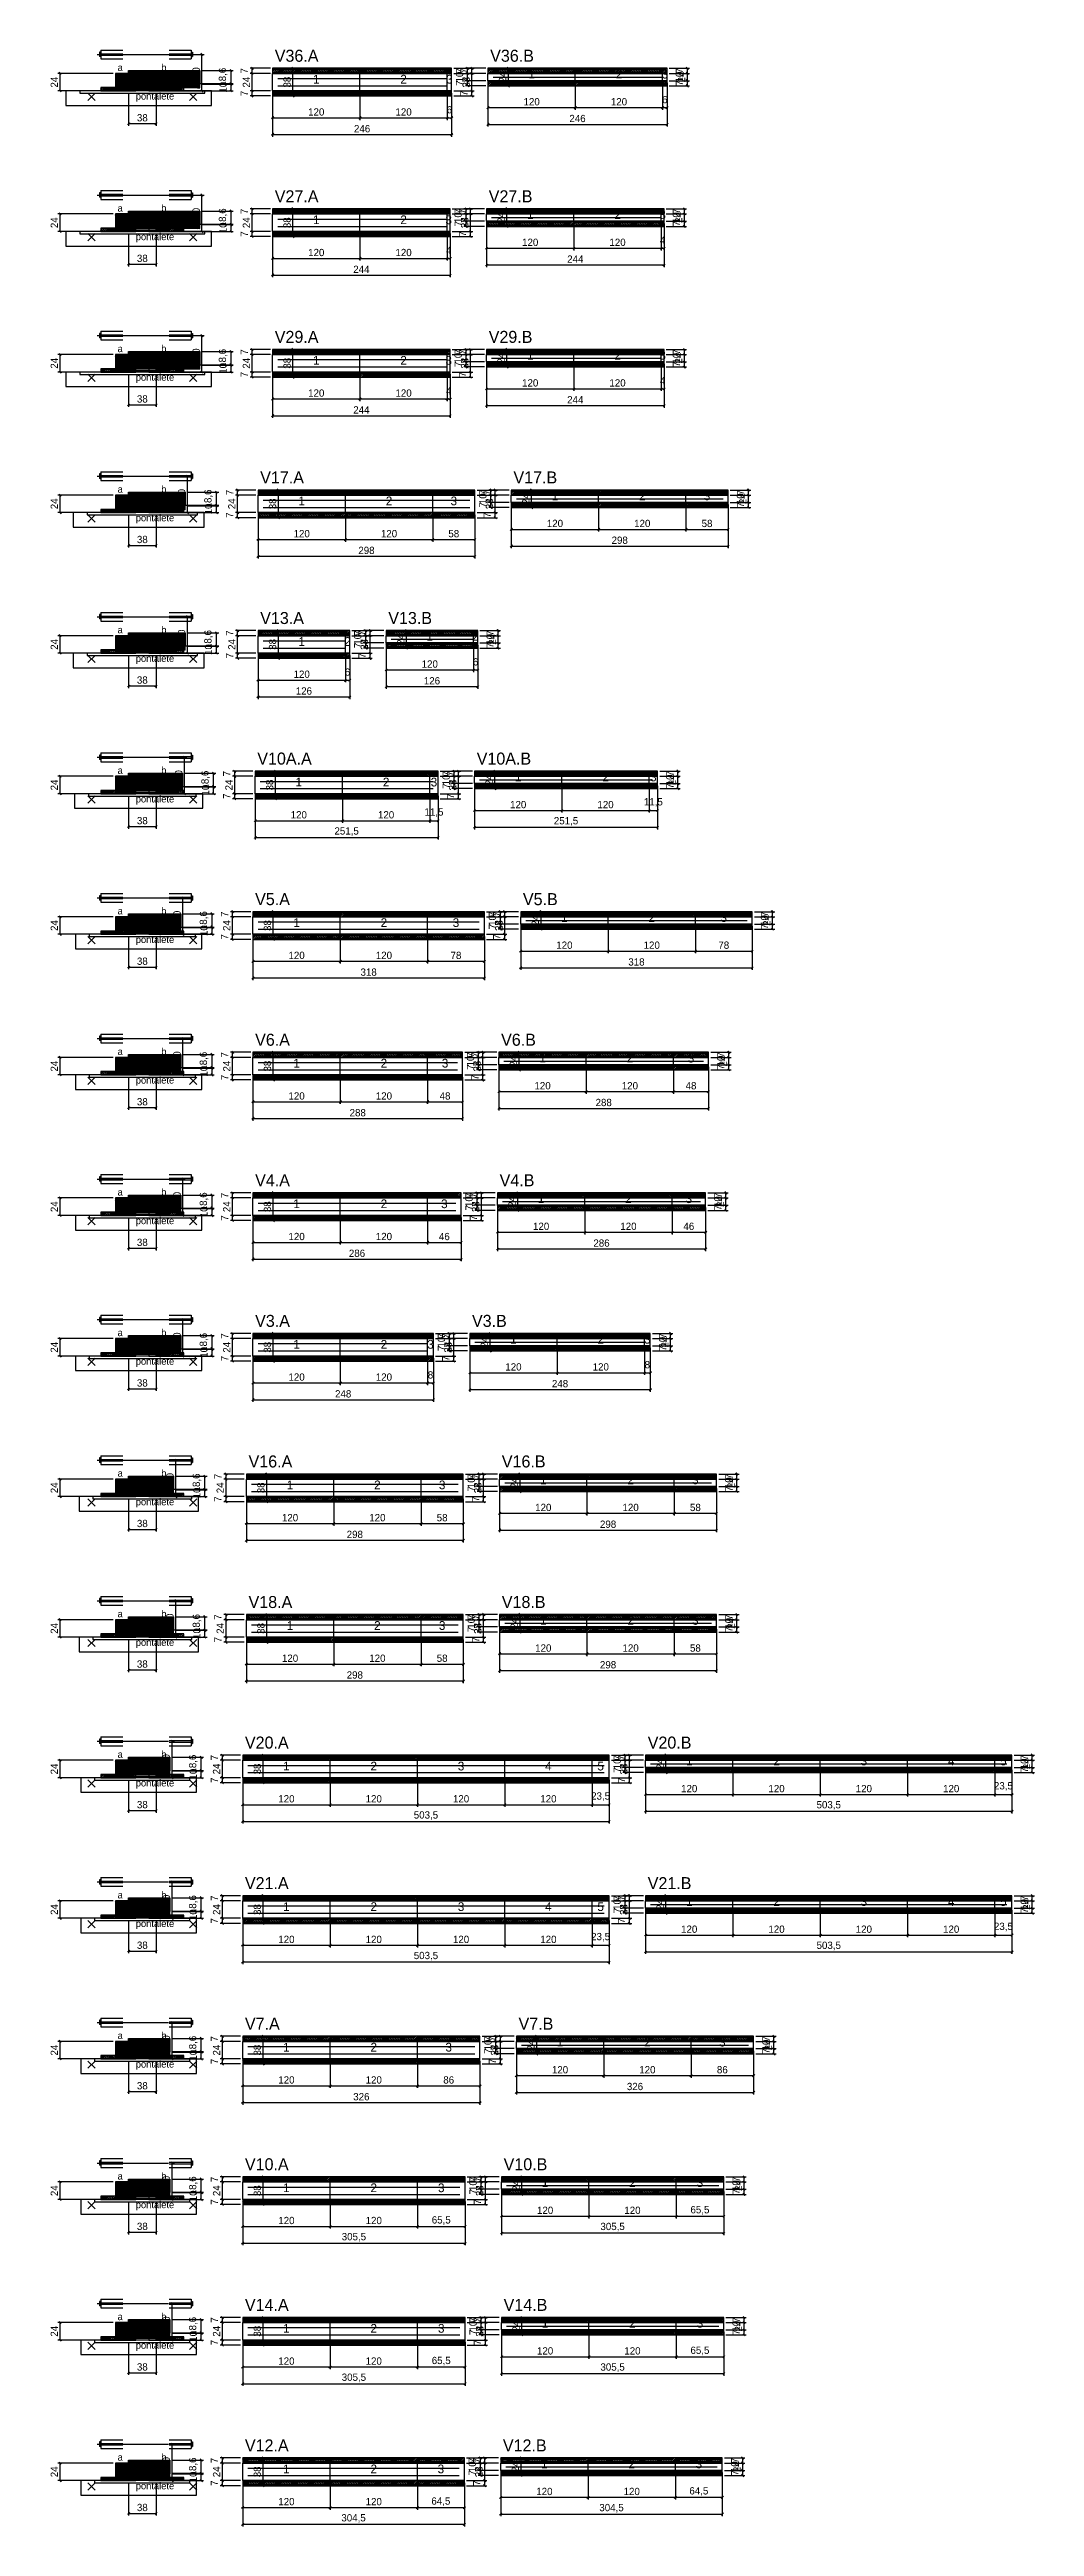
# Model space of a CAD drawing. Extents: x -10500 to 3070, y -7421 to 1250.
# Drawn here: x -69 to 1285, y -3947 to -546 of the extents above; entities that cross this region are included whole.
import ezdxf
from ezdxf.enums import TextEntityAlignment as Align

# ---------------------------------------------------------------- set-up
doc = ezdxf.new("R2010")
doc.units = 0
for name, color, linetype in [('5', 5, 'Continuous'), ('barrote', 126, 'Continuous'), ('CONCRETO', 251, 'Continuous'), ('COTA', 241, 'Continuous'), ('detalhes', 7, 'Continuous'), ('ESTRUTURACAO', 7, 'Continuous'), ('Hachura', 251, 'Continuous'), ('Madeira', 126, 'Continuous'), ('NOMENCLATURA', 7, 'Continuous'), ('Painéis', 200, 'Continuous'), ('presilha', 224, 'Continuous'), ('SARR_2.2x7', 40, 'Continuous'), ('SCO-___-LAJ', 224, 'Continuous'), ('TENSOR', 224, 'Continuous')]:
    doc.layers.add(name, color=color, linetype=linetype)
doc.dimstyles.new('PAINEL', dxfattribs={"dimtxt": 10, "dimasz": 3, "dimexe": 3, "dimexo": 3, "dimgap": 3, "dimtad": 1, "dimblk": 'OBLIQUE', "dimblk1": 'OBLIQUE', "dimcen": 2.5, "dimclrd": 4, "dimclre": 4, "dimclrt": 240, "dimazin": 3, "dimtfac": 1, "dimtmove": 0, "dimatfit": 3})

msp = doc.modelspace()

# ---------------------------------------------------------------- texts
at = {"layer": '5'}
for s, p in [('1', (594, -580)), ('2', (714, -580)), ('3', (777, -580)), ('1', (298, -587)), ('2', (418, -587)), ('3', (481, -587)), ('1', (298, -780)), ('2', (418, -780)), ('3', (480, -780)), ('1', (592, -773)), ('2', (712, -773)), ('3', (774, -773)), ('1', (298, -973)), ('2', (418, -973)), ('3', (480, -973)), ('1', (592, -966)), ('2', (712, -966)), ('3', (774, -966)), ('1', (626, -1159)), ('2', (746, -1159)), ('3', (835, -1159)), ('1', (278, -1166)), ('2', (398, -1166)), ('3', (487, -1166)), ('1', (278, -1359)), ('2', (341, -1359)), ('1', (454, -1352)), ('2', (517, -1352)), ('1', (274, -1552)), ('2', (394, -1552)), ('3', (459.75, -1552)), ('1', (575.5, -1545)), ('2', (695.5, -1545)), ('3', (761.25, -1545)), ('1', (639, -1738)), ('2', (759, -1738)), ('3', (858, -1738)), ('1', (271, -1745)), ('2', (391, -1745)), ('3', (490, -1745)), ('1', (271, -1938)), ('2', (391, -1938)), ('3', (475, -1938)), ('1', (609, -1931)), ('2', (729, -1931)), ('3', (813, -1931)), ('1', (271, -2131)), ('2', (391, -2131)), ('3', (474, -2131)), ('1', (607, -2124)), ('2', (727, -2124)), ('3', (810, -2124)), ('1', (569, -2317)), ('2', (689, -2317)), ('3', (753, -2317)), ('1', (271, -2324)), ('2', (391, -2324)), ('3', (455, -2324)), ('1', (262, -2517)), ('2', (382, -2517)), ('3', (471, -2517)), ('1', (610, -2510)), ('2', (730, -2510)), ('3', (819, -2510)), ('1', (262, -2710)), ('2', (382, -2710)), ('3', (471, -2710)), ('1', (610, -2703)), ('2', (730, -2703)), ('3', (819, -2703)), ('1', (810.5, -2896)), ('2', (930.5, -2896)), ('3', (1050.5, -2896)), ('4', (1170.5, -2896)), ('5', (1242.25, -2896)), ('1', (257, -2903)), ('2', (377, -2903)), ('3', (497, -2903)), ('4', (617, -2903)), ('5', (688.75, -2903)), ('1', (257, -3096)), ('2', (377, -3096)), ('3', (497, -3096)), ('4', (617, -3096)), ('5', (688.75, -3096)), ('1', (810.5, -3089)), ('2', (930.5, -3089)), ('3', (1050.5, -3089)), ('4', (1170.5, -3089)), ('5', (1242.25, -3089)), ('1', (257, -3289)), ('2', (377, -3289)), ('3', (480, -3289)), ('1', (633, -3282)), ('2', (753, -3282)), ('3', (856, -3282)), ('1', (257, -3482)), ('2', (377, -3482)), ('3', (469.75, -3482)), ('1', (612.5, -3475)), ('2', (732.5, -3475)), ('3', (825.25, -3475)), ('1', (257, -3675)), ('2', (377, -3675)), ('3', (469.75, -3675)), ('1', (612.5, -3668)), ('2', (732.5, -3668)), ('3', (825.25, -3668)), ('1', (257, -3868)), ('2', (377, -3868)), ('3', (469.25, -3868)), ('1', (611.5, -3861)), ('2', (731.5, -3861)), ('3', (823.75, -3861))]:
    msp.add_text(s, height=12, dxfattribs=at).set_placement(p, align=Align.MIDDLE_CENTER)
at = {"layer": 'detalhes'}
for s, p in [('a', (25, -575.7)), ('b', (85, -575.7)), ('c', (50, -592.5)), ('a', (25, -768.7)), ('c', (50, -785.5)), ('b', (85, -768.7)), ('b', (85, -961.7)), ('a', (25, -961.7)), ('c', (50, -978.5)), ('a', (25, -1154.7)), ('b', (85, -1154.7)), ('c', (50, -1171.5)), ('a', (25, -1347.7)), ('c', (50, -1364.5)), ('b', (85, -1347.7)), ('a', (25, -1540.7)), ('c', (50, -1557.5)), ('b', (85, -1540.7)), ('a', (25, -1733.7)), ('b', (85, -1733.7)), ('c', (50, -1750.5)), ('a', (25, -1926.7)), ('c', (50, -1943.5)), ('b', (85, -1926.7)), ('a', (25, -2119.7)), ('c', (50, -2136.5)), ('b', (85, -2119.7)), ('a', (25, -2312.7)), ('b', (85, -2312.7)), ('c', (50, -2329.5)), ('a', (25, -2505.7)), ('c', (50, -2522.5)), ('b', (85, -2505.7)), ('a', (25, -2698.7)), ('c', (50, -2715.5)), ('b', (85, -2698.7)), ('a', (25, -2891.7)), ('b', (85, -2891.7)), ('c', (50, -2908.5)), ('a', (25, -3084.7)), ('c', (50, -3101.5)), ('b', (85, -3084.7)), ('a', (25, -3277.7)), ('c', (50, -3294.5)), ('b', (85, -3277.7)), ('a', (25, -3470.7)), ('b', (85, -3470.7)), ('c', (50, -3487.5)), ('a', (25, -3663.7)), ('b', (85, -3663.7)), ('c', (50, -3680.5)), ('a', (25, -3856.7)), ('c', (50, -3873.5)), ('b', (85, -3856.7))]:
    msp.add_text(s, height=9.6, dxfattribs=at).set_placement(p)
at = {"layer": 'ESTRUTURACAO'}
for p in [(50, -615), (50, -808), (50, -1001), (50, -1194), (50, -1387), (50, -1580), (50, -1773), (50, -1966), (50, -2159), (50, -2352), (50, -2545), (50, -2738), (50, -2931), (50, -3124), (50, -3317), (50, -3510), (50, -3703), (50, -3896)]:
    msp.add_text('pontalete', height=9.6, dxfattribs=at).set_placement(p)
at = {"layer": 'NOMENCLATURA'}
for s, p in [('V36.A', (241, -563)), ('V36.B', (537, -563)), ('V27.A', (241, -756)), ('V27.B', (535, -756)), ('V29.A', (241, -949)), ('V29.B', (535, -949)), ('V17.A', (221, -1142)), ('V17.B', (569, -1142)), ('V13.A', (221, -1335)), ('V13.B', (397, -1335)), ('V10A.A', (217, -1528)), ('V10A.B', (518.5, -1528)), ('V5.A', (214, -1721)), ('V5.B', (582, -1721)), ('V6.A', (214, -1914)), ('V6.B', (552, -1914)), ('V4.A', (214, -2107)), ('V4.B', (550, -2107)), ('V3.A', (214, -2300)), ('V3.B', (512, -2300)), ('V16.A', (205, -2493)), ('V16.B', (553, -2493)), ('V18.A', (205, -2686)), ('V18.B', (553, -2686)), ('V20.A', (200, -2879)), ('V20.B', (753.5, -2879)), ('V21.A', (200, -3072)), ('V21.B', (753.5, -3072)), ('V7.A', (200, -3265)), ('V7.B', (576, -3265)), ('V10.A', (200, -3458)), ('V10.B', (555.5, -3458)), ('V14.A', (200, -3651)), ('V14.B', (555.5, -3651)), ('V12.A', (200, -3844)), ('V12.B', (554.5, -3844))]:
    msp.add_text(s, height=16.5, dxfattribs=at).set_placement(p)

# ---------------------------------------------------------------- blocks, each defined once
blk = doc.blocks.new('PAR_ESQ')
for p, q in [((-1, -1), (1, 1)), ((-1, 1), (1, -1))]:
    blk.add_line(p, q)
blk = doc.blocks.new('PAR_FUNDO_ESQ')
for p, q in [((-1, -1), (1, 1)), ((-1, 1), (1, -1))]:
    blk.add_line(p, q)
blk = doc.blocks.new('PAR_FUNDO_DIR')
for p, q in [((-1, -1), (1, 1)), ((-1, 1), (1, -1))]:
    blk.add_line(p, q)
blk = doc.blocks.new('par_int_esq')
for p, q in [((-1, -1), (1, 1)), ((-1, 1), (1, -1))]:
    blk.add_line(p, q)
blk = doc.blocks.new('par_int_dir')
for p, q in [((-1, -1), (1, 1)), ((-1, 1), (1, -1))]:
    blk.add_line(p, q)
blk = doc.blocks.new('_OBLIQUE')
at = {"color": 0, "linetype": 'BYBLOCK'}
blk.add_line((-0.5, -0.5), (0.5, 0.5), dxfattribs=at)

# ---------------------------------------------------------------- dimensions: what is measured, and where the dimension line sits
at = {"layer": 'COTA'}
for base, p1, p2 in [((-54, -603), (2, -603), (22, -579)), ((141, -603), (96, -603), (96, -553)), ((181, -593.6), (138, -593.6), (138, -575)), ((210, -579), (238, -579), (238, -572)), ((210, -603), (238, -603), (238, -579)), ((266, -610), (238, -610), (238, -572)), ((512, -610), (484, -610), (484, -572)), ((512, -579), (484, -579), (484, -572)), ((512, -603), (484, -603), (484, -579)), ((506, -579), (534, -579), (534, -572)), ((506, -589), (534, -589), (534, -579)), ((562, -596), (534, -596), (534, -572)), ((808, -596), (780, -596), (780, -572)), ((808, -579), (780, -579), (780, -572)), ((808, -589), (780, -589), (780, -579)), ((181, -603), (96, -603), (96, -593)), ((210, -610), (238, -610), (238, -603)), ((512, -610), (484, -610), (484, -603)), ((506, -596), (534, -596), (534, -589)), ((808, -596), (780, -596), (780, -589)), ((141, -796), (96, -796), (96, -746)), ((-54, -796), (2, -796), (22, -772)), ((181, -786.6), (138, -786.6), (138, -768)), ((210, -772), (238, -772), (238, -765)), ((210, -796), (238, -796), (238, -772)), ((266, -803), (238, -803), (238, -765)), ((510, -803), (482, -803), (482, -765)), ((510, -772), (482, -772), (482, -765)), ((510, -796), (482, -796), (482, -772)), ((504, -772), (532, -772), (532, -765)), ((504, -782), (532, -782), (532, -772)), ((504, -789), (532, -789), (532, -782)), ((560, -789), (532, -789), (532, -765)), ((804, -789), (776, -789), (776, -765)), ((804, -772), (776, -772), (776, -765)), ((804, -782), (776, -782), (776, -772)), ((804, -789), (776, -789), (776, -782)), ((181, -796), (96, -796), (96, -786)), ((210, -803), (238, -803), (238, -796)), ((510, -803), (482, -803), (482, -796)), ((141, -989), (96, -989), (96, -939)), ((-54, -989), (2, -989), (22, -965)), ((181, -989), (96, -989), (96, -979)), ((181, -979.6), (138, -979.6), (138, -961)), ((210, -965), (238, -965), (238, -958)), ((210, -989), (238, -989), (238, -965)), ((266, -996), (238, -996), (238, -958)), ((510, -996), (482, -996), (482, -958)), ((510, -965), (482, -965), (482, -958)), ((510, -989), (482, -989), (482, -965)), ((504, -965), (532, -965), (532, -958)), ((504, -975), (532, -975), (532, -965)), ((504, -982), (532, -982), (532, -975)), ((560, -982), (532, -982), (532, -958)), ((804, -982), (776, -982), (776, -958)), ((804, -965), (776, -965), (776, -958)), ((804, -975), (776, -975), (776, -965)), ((804, -982), (776, -982), (776, -975)), ((210, -996), (238, -996), (238, -989)), ((510, -996), (482, -996), (482, -989)), ((121, -1182), (96, -1182), (96, -1132)), ((161, -1172.6), (118, -1172.6), (118, -1154)), ((190, -1158), (218, -1158), (218, -1151)), ((246, -1189), (218, -1189), (218, -1151)), ((544, -1189), (516, -1189), (516, -1151)), ((544, -1158), (516, -1158), (516, -1151)), ((538, -1158), (566, -1158), (566, -1151)), ((538, -1168), (566, -1168), (566, -1158)), ((594, -1175), (566, -1175), (566, -1151)), ((892, -1175), (864, -1175), (864, -1151)), ((892, -1158), (864, -1158), (864, -1151)), ((892, -1168), (864, -1168), (864, -1158)), ((-54, -1182), (2, -1182), (22, -1158)), ((161, -1182), (96, -1182), (96, -1172)), ((190, -1189), (218, -1189), (218, -1182)), ((190, -1182), (218, -1182), (218, -1158)), ((544, -1182), (516, -1182), (516, -1158)), ((544, -1189), (516, -1189), (516, -1182)), ((538, -1175), (566, -1175), (566, -1168)), ((892, -1175), (864, -1175), (864, -1168)), ((121, -1375), (96, -1375), (96, -1325)), ((-54, -1375), (2, -1375), (22, -1351)), ((161, -1365.6), (118, -1365.6), (118, -1347)), ((190, -1351), (218, -1351), (218, -1344)), ((190, -1375), (218, -1375), (218, -1351)), ((246, -1382), (218, -1382), (218, -1344)), ((372, -1382), (344, -1382), (344, -1344)), ((372, -1351), (344, -1351), (344, -1344)), ((372, -1375), (344, -1375), (344, -1351)), ((366, -1351), (394, -1351), (394, -1344)), ((366, -1361), (394, -1361), (394, -1351)), ((366, -1368), (394, -1368), (394, -1361)), ((422, -1368), (394, -1368), (394, -1344)), ((548, -1368), (520, -1368), (520, -1344)), ((548, -1351), (520, -1351), (520, -1344)), ((548, -1361), (520, -1361), (520, -1351)), ((548, -1368), (520, -1368), (520, -1361)), ((161, -1375), (96, -1375), (96, -1365)), ((190, -1382), (218, -1382), (218, -1375)), ((372, -1382), (344, -1382), (344, -1375)), ((117, -1568), (96, -1568), (96, -1518)), ((-54, -1568), (2, -1568), (22, -1544)), ((157, -1568), (96, -1568), (96, -1558)), ((157, -1558.6), (114, -1558.6), (114, -1540)), ((186, -1544), (214, -1544), (214, -1537)), ((186, -1568), (214, -1568), (214, -1544)), ((242, -1575), (214, -1575), (214, -1537)), ((493.5, -1575), (465.5, -1575), (465.5, -1537)), ((493.5, -1544), (465.5, -1544), (465.5, -1537)), ((493.5, -1568), (465.5, -1568), (465.5, -1544)), ((487.5, -1544), (515.5, -1544), (515.5, -1537)), ((487.5, -1554), (515.5, -1554), (515.5, -1544)), ((487.5, -1561), (515.5, -1561), (515.5, -1554)), ((543.5, -1561), (515.5, -1561), (515.5, -1537)), ((795, -1561), (767, -1561), (767, -1537)), ((795, -1544), (767, -1544), (767, -1537)), ((795, -1554), (767, -1554), (767, -1544)), ((795, -1561), (767, -1561), (767, -1554)), ((186, -1575), (214, -1575), (214, -1568)), ((493.5, -1575), (465.5, -1575), (465.5, -1568)), ((114.75, -1761), (96, -1761), (96, -1711)), ((154.75, -1751.6), (111.75, -1751.6), (111.75, -1733)), ((183, -1737), (211, -1737), (211, -1730)), ((239, -1768), (211, -1768), (211, -1730)), ((557, -1768), (529, -1768), (529, -1730)), ((557, -1737), (529, -1737), (529, -1730)), ((551, -1737), (579, -1737), (579, -1730)), ((607, -1754), (579, -1754), (579, -1730)), ((925, -1754), (897, -1754), (897, -1730)), ((925, -1737), (897, -1737), (897, -1730)), ((-54, -1761), (2, -1761), (22, -1737)), ((154.75, -1761), (96, -1761), (96, -1751)), ((183, -1768), (211, -1768), (211, -1761)), ((183, -1761), (211, -1761), (211, -1737)), ((557, -1761), (529, -1761), (529, -1737)), ((557, -1768), (529, -1768), (529, -1761)), ((551, -1747), (579, -1747), (579, -1737)), ((551, -1754), (579, -1754), (579, -1747)), ((925, -1747), (897, -1747), (897, -1737)), ((925, -1754), (897, -1754), (897, -1747)), ((114.75, -1954), (96, -1954), (96, -1904)), ((-54, -1954), (2, -1954), (22, -1930)), ((154.75, -1944.6), (111.75, -1944.6), (111.75, -1926)), ((183, -1930), (211, -1930), (211, -1923)), ((183, -1954), (211, -1954), (211, -1930)), ((239, -1961), (211, -1961), (211, -1923)), ((527, -1961), (499, -1961), (499, -1923)), ((527, -1930), (499, -1930), (499, -1923)), ((527, -1954), (499, -1954), (499, -1930)), ((521, -1930), (549, -1930), (549, -1923)), ((521, -1940), (549, -1940), (549, -1930)), ((577, -1947), (549, -1947), (549, -1923)), ((865, -1947), (837, -1947), (837, -1923)), ((865, -1930), (837, -1930), (837, -1923)), ((865, -1940), (837, -1940), (837, -1930)), ((154.75, -1954), (96, -1954), (96, -1944)), ((183, -1961), (211, -1961), (211, -1954)), ((527, -1961), (499, -1961), (499, -1954)), ((521, -1947), (549, -1947), (549, -1940)), ((865, -1947), (837, -1947), (837, -1940)), ((114.75, -2147), (96, -2147), (96, -2097)), ((-54, -2147), (2, -2147), (22, -2123)), ((154.75, -2147), (96, -2147), (96, -2137)), ((154.75, -2137.6), (111.75, -2137.6), (111.75, -2119)), ((183, -2123), (211, -2123), (211, -2116)), ((183, -2147), (211, -2147), (211, -2123)), ((239, -2154), (211, -2154), (211, -2116)), ((525, -2154), (497, -2154), (497, -2116)), ((525, -2123), (497, -2123), (497, -2116)), ((525, -2147), (497, -2147), (497, -2123)), ((519, -2123), (547, -2123), (547, -2116)), ((519, -2133), (547, -2133), (547, -2123)), ((519, -2140), (547, -2140), (547, -2133)), ((575, -2140), (547, -2140), (547, -2116)), ((861, -2140), (833, -2140), (833, -2116)), ((861, -2123), (833, -2123), (833, -2116)), ((861, -2133), (833, -2133), (833, -2123)), ((861, -2140), (833, -2140), (833, -2133)), ((183, -2154), (211, -2154), (211, -2147)), ((525, -2154), (497, -2154), (497, -2147)), ((114.75, -2340), (96, -2340), (96, -2290)), ((154.75, -2330.6), (111.75, -2330.6), (111.75, -2312)), ((183, -2316), (211, -2316), (211, -2309)), ((239, -2347), (211, -2347), (211, -2309)), ((487, -2347), (459, -2347), (459, -2309)), ((487, -2316), (459, -2316), (459, -2309)), ((481, -2316), (509, -2316), (509, -2309)), ((537, -2333), (509, -2333), (509, -2309)), ((785, -2333), (757, -2333), (757, -2309)), ((785, -2316), (757, -2316), (757, -2309)), ((-54, -2340), (2, -2340), (22, -2316)), ((154.75, -2340), (96, -2340), (96, -2330)), ((183, -2347), (211, -2347), (211, -2340)), ((183, -2340), (211, -2340), (211, -2316)), ((487, -2340), (459, -2340), (459, -2316)), ((487, -2347), (459, -2347), (459, -2340)), ((481, -2326), (509, -2326), (509, -2316)), ((481, -2333), (509, -2333), (509, -2326)), ((785, -2326), (757, -2326), (757, -2316)), ((785, -2333), (757, -2333), (757, -2326)), ((105, -2533), (96, -2533), (96, -2483)), ((-54, -2533), (2, -2533), (22, -2509)), ((145, -2523.6), (102, -2523.6), (102, -2505)), ((174, -2509), (202, -2509), (202, -2502)), ((174, -2533), (202, -2533), (202, -2509)), ((230, -2540), (202, -2540), (202, -2502)), ((528, -2540), (500, -2540), (500, -2502)), ((528, -2509), (500, -2509), (500, -2502)), ((528, -2533), (500, -2533), (500, -2509)), ((522, -2509), (550, -2509), (550, -2502)), ((522, -2519), (550, -2519), (550, -2509)), ((578, -2526), (550, -2526), (550, -2502)), ((876, -2526), (848, -2526), (848, -2502)), ((876, -2509), (848, -2509), (848, -2502)), ((876, -2519), (848, -2519), (848, -2509)), ((145, -2533), (96, -2533), (96, -2523)), ((174, -2540), (202, -2540), (202, -2533)), ((528, -2540), (500, -2540), (500, -2533)), ((522, -2526), (550, -2526), (550, -2519)), ((876, -2526), (848, -2526), (848, -2519)), ((105, -2726), (96, -2726), (96, -2676)), ((-54, -2726), (2, -2726), (22, -2702)), ((145, -2726), (96, -2726), (96, -2716)), ((145, -2716.6), (102, -2716.6), (102, -2698)), ((174, -2702), (202, -2702), (202, -2695)), ((174, -2726), (202, -2726), (202, -2702)), ((230, -2733), (202, -2733), (202, -2695)), ((528, -2733), (500, -2733), (500, -2695)), ((528, -2702), (500, -2702), (500, -2695)), ((528, -2726), (500, -2726), (500, -2702)), ((522, -2702), (550, -2702), (550, -2695)), ((522, -2712), (550, -2712), (550, -2702)), ((522, -2719), (550, -2719), (550, -2712)), ((578, -2719), (550, -2719), (550, -2695)), ((876, -2719), (848, -2719), (848, -2695)), ((876, -2702), (848, -2702), (848, -2695)), ((876, -2712), (848, -2712), (848, -2702)), ((876, -2719), (848, -2719), (848, -2712)), ((174, -2733), (202, -2733), (202, -2726)), ((528, -2733), (500, -2733), (500, -2726)), ((100, -2919), (96, -2919), (96, -2869)), ((140, -2909.6), (97, -2909.6), (97, -2891)), ((169, -2895), (197, -2895), (197, -2888)), ((225, -2926), (197, -2926), (197, -2888)), ((728.5, -2926), (700.5, -2926), (700.5, -2888)), ((728.5, -2895), (700.5, -2895), (700.5, -2888)), ((722.5, -2895), (750.5, -2895), (750.5, -2888)), ((778.5, -2912), (750.5, -2912), (750.5, -2888)), ((1282, -2912), (1254, -2912), (1254, -2888)), ((1282, -2895), (1254, -2895), (1254, -2888)), ((-54, -2919), (2, -2919), (22, -2895)), ((140, -2919), (96, -2919), (96, -2909)), ((169, -2926), (197, -2926), (197, -2919)), ((169, -2919), (197, -2919), (197, -2895)), ((728.5, -2919), (700.5, -2919), (700.5, -2895)), ((728.5, -2926), (700.5, -2926), (700.5, -2919)), ((722.5, -2905), (750.5, -2905), (750.5, -2895)), ((722.5, -2912), (750.5, -2912), (750.5, -2905)), ((1282, -2905), (1254, -2905), (1254, -2895)), ((1282, -2912), (1254, -2912), (1254, -2905)), ((100, -3112), (96, -3112), (96, -3062)), ((-54, -3112), (2, -3112), (22, -3088)), ((140, -3102.6), (97, -3102.6), (97, -3084)), ((169, -3088), (197, -3088), (197, -3081)), ((169, -3112), (197, -3112), (197, -3088)), ((225, -3119), (197, -3119), (197, -3081)), ((728.5, -3119), (700.5, -3119), (700.5, -3081)), ((728.5, -3088), (700.5, -3088), (700.5, -3081)), ((728.5, -3112), (700.5, -3112), (700.5, -3088)), ((722.5, -3088), (750.5, -3088), (750.5, -3081)), ((722.5, -3098), (750.5, -3098), (750.5, -3088)), ((778.5, -3105), (750.5, -3105), (750.5, -3081)), ((1282, -3105), (1254, -3105), (1254, -3081)), ((1282, -3088), (1254, -3088), (1254, -3081)), ((1282, -3098), (1254, -3098), (1254, -3088)), ((140, -3112), (96, -3112), (96, -3102)), ((169, -3119), (197, -3119), (197, -3112)), ((728.5, -3119), (700.5, -3119), (700.5, -3112)), ((722.5, -3105), (750.5, -3105), (750.5, -3098)), ((1282, -3105), (1254, -3105), (1254, -3098)), ((100, -3305), (96, -3305), (96, -3255)), ((-54, -3305), (2, -3305), (22, -3281)), ((140, -3305), (96, -3305), (96, -3295)), ((140, -3295.6), (97, -3295.6), (97, -3277)), ((169, -3281), (197, -3281), (197, -3274)), ((169, -3305), (197, -3305), (197, -3281)), ((225, -3312), (197, -3312), (197, -3274)), ((551, -3312), (523, -3312), (523, -3274)), ((551, -3281), (523, -3281), (523, -3274)), ((551, -3305), (523, -3305), (523, -3281)), ((545, -3281), (573, -3281), (573, -3274)), ((545, -3291), (573, -3291), (573, -3281)), ((545, -3298), (573, -3298), (573, -3291)), ((601, -3298), (573, -3298), (573, -3274)), ((927, -3298), (899, -3298), (899, -3274)), ((927, -3281), (899, -3281), (899, -3274)), ((927, -3291), (899, -3291), (899, -3281)), ((927, -3298), (899, -3298), (899, -3291)), ((169, -3312), (197, -3312), (197, -3305)), ((551, -3312), (523, -3312), (523, -3305)), ((100, -3498), (96, -3498), (96, -3448)), ((140, -3488.6), (97, -3488.6), (97, -3470)), ((169, -3474), (197, -3474), (197, -3467)), ((225, -3505), (197, -3505), (197, -3467)), ((530.5, -3505), (502.5, -3505), (502.5, -3467)), ((530.5, -3474), (502.5, -3474), (502.5, -3467)), ((524.5, -3474), (552.5, -3474), (552.5, -3467)), ((580.5, -3491), (552.5, -3491), (552.5, -3467)), ((886, -3491), (858, -3491), (858, -3467)), ((886, -3474), (858, -3474), (858, -3467)), ((-54, -3498), (2, -3498), (22, -3474)), ((140, -3498), (96, -3498), (96, -3488)), ((169, -3505), (197, -3505), (197, -3498)), ((169, -3498), (197, -3498), (197, -3474)), ((530.5, -3498), (502.5, -3498), (502.5, -3474)), ((530.5, -3505), (502.5, -3505), (502.5, -3498)), ((524.5, -3484), (552.5, -3484), (552.5, -3474)), ((524.5, -3491), (552.5, -3491), (552.5, -3484)), ((886, -3484), (858, -3484), (858, -3474)), ((886, -3491), (858, -3491), (858, -3484)), ((-54, -3691), (2, -3691), (22, -3667)), ((100, -3691), (96, -3691), (96, -3641)), ((140, -3681.6), (97, -3681.6), (97, -3663)), ((169, -3667), (197, -3667), (197, -3660)), ((169, -3691), (197, -3691), (197, -3667)), ((225, -3698), (197, -3698), (197, -3660)), ((530.5, -3698), (502.5, -3698), (502.5, -3660)), ((530.5, -3667), (502.5, -3667), (502.5, -3660)), ((530.5, -3691), (502.5, -3691), (502.5, -3667)), ((524.5, -3667), (552.5, -3667), (552.5, -3660)), ((524.5, -3677), (552.5, -3677), (552.5, -3667)), ((580.5, -3684), (552.5, -3684), (552.5, -3660)), ((886, -3684), (858, -3684), (858, -3660)), ((886, -3667), (858, -3667), (858, -3660)), ((886, -3677), (858, -3677), (858, -3667)), ((140, -3691), (96, -3691), (96, -3681)), ((169, -3698), (197, -3698), (197, -3691)), ((530.5, -3698), (502.5, -3698), (502.5, -3691)), ((524.5, -3684), (552.5, -3684), (552.5, -3677)), ((886, -3684), (858, -3684), (858, -3677)), ((100, -3884), (96, -3884), (96, -3834)), ((-54, -3884), (2, -3884), (22, -3860)), ((140, -3884), (96, -3884), (96, -3874)), ((140, -3874.6), (97, -3874.6), (97, -3856)), ((169, -3860), (197, -3860), (197, -3853)), ((169, -3884), (197, -3884), (197, -3860)), ((225, -3891), (197, -3891), (197, -3853)), ((529.5, -3891), (501.5, -3891), (501.5, -3853)), ((529.5, -3860), (501.5, -3860), (501.5, -3853)), ((529.5, -3884), (501.5, -3884), (501.5, -3860)), ((523.5, -3860), (551.5, -3860), (551.5, -3853)), ((523.5, -3870), (551.5, -3870), (551.5, -3860)), ((523.5, -3877), (551.5, -3877), (551.5, -3870)), ((579.5, -3877), (551.5, -3877), (551.5, -3853)), ((884, -3877), (856, -3877), (856, -3853)), ((884, -3860), (856, -3860), (856, -3853)), ((884, -3870), (856, -3870), (856, -3860)), ((884, -3877), (856, -3877), (856, -3870)), ((169, -3891), (197, -3891), (197, -3884)), ((529.5, -3891), (501.5, -3891), (501.5, -3884))]:
    msp.add_linear_dim(base=base, p1=p1, p2=p2, angle=90, dimstyle='PAINEL', dxfattribs=at).render()
for base, p1, p2 in [((40, -648), (40, -603), (78, -603)), ((238, -640), (238, -603), (358, -603)), ((238, -663), (238, -603), (484, -603)), ((358, -640), (358, -603), (478, -603)), ((478, -640), (478, -603), (484, -603)), ((534, -626), (534, -589), (654, -589)), ((534, -649), (534, -589), (780, -589)), ((654, -626), (654, -589), (774, -589)), ((774, -626), (774, -589), (780, -589)), ((532, -819), (532, -782), (652, -782)), ((532, -842), (532, -782), (776, -782)), ((652, -819), (652, -782), (772, -782)), ((772, -819), (772, -782), (776, -782)), ((40, -841), (40, -796), (78, -796)), ((238, -833), (238, -796), (358, -796)), ((238, -856), (238, -796), (482, -796)), ((358, -833), (358, -796), (478, -796)), ((478, -833), (478, -796), (482, -796)), ((532, -1012), (532, -975), (652, -975)), ((532, -1035), (532, -975), (776, -975)), ((652, -1012), (652, -975), (772, -975)), ((772, -1012), (772, -975), (776, -975)), ((40, -1034), (40, -989), (78, -989)), ((238, -1026), (238, -989), (358, -989)), ((238, -1049), (238, -989), (482, -989)), ((358, -1026), (358, -989), (478, -989)), ((478, -1026), (478, -989), (482, -989)), ((40, -1227), (40, -1182), (78, -1182)), ((218, -1219), (218, -1182), (338, -1182)), ((218, -1242), (218, -1182), (516, -1182)), ((338, -1219), (338, -1182), (458, -1182)), ((458, -1219), (458, -1182), (516, -1182)), ((566, -1205), (566, -1168), (686, -1168)), ((566, -1228), (566, -1168), (864, -1168)), ((686, -1205), (686, -1168), (806, -1168)), ((806, -1205), (806, -1168), (864, -1168)), ((40, -1420), (40, -1375), (78, -1375)), ((218, -1412), (218, -1375), (338, -1375)), ((218, -1435), (218, -1375), (344, -1375)), ((338, -1412), (338, -1375), (344, -1375)), ((394, -1398), (394, -1361), (514, -1361)), ((394, -1421), (394, -1361), (520, -1361)), ((514, -1398), (514, -1361), (520, -1361)), ((515.5, -1591), (515.5, -1554), (635.5, -1554)), ((515.5, -1614), (515.5, -1554), (767, -1554)), ((635.5, -1591), (635.5, -1554), (755.5, -1554)), ((755.5, -1591), (755.5, -1554), (767, -1554)), ((40, -1613), (40, -1568), (78, -1568)), ((214, -1605), (214, -1568), (334, -1568)), ((214, -1628), (214, -1568), (465.5, -1568)), ((334, -1605), (334, -1568), (454, -1568)), ((454, -1605), (454, -1568), (465.5, -1568)), ((40, -1806), (40, -1761), (78, -1761)), ((211, -1798), (211, -1761), (331, -1761)), ((211, -1821), (211, -1761), (529, -1761)), ((331, -1798), (331, -1761), (451, -1761)), ((451, -1798), (451, -1761), (529, -1761)), ((579, -1784), (579, -1747), (699, -1747)), ((579, -1807), (579, -1747), (897, -1747)), ((699, -1784), (699, -1747), (819, -1747)), ((819, -1784), (819, -1747), (897, -1747)), ((40, -1999), (40, -1954), (78, -1954)), ((211, -1991), (211, -1954), (331, -1954)), ((211, -2014), (211, -1954), (499, -1954)), ((331, -1991), (331, -1954), (451, -1954)), ((451, -1991), (451, -1954), (499, -1954)), ((549, -1977), (549, -1940), (669, -1940)), ((549, -2000), (549, -1940), (837, -1940)), ((669, -1977), (669, -1940), (789, -1940)), ((789, -1977), (789, -1940), (837, -1940)), ((547, -2170), (547, -2133), (667, -2133)), ((547, -2193), (547, -2133), (833, -2133)), ((667, -2170), (667, -2133), (787, -2133)), ((787, -2170), (787, -2133), (833, -2133)), ((40, -2192), (40, -2147), (78, -2147)), ((211, -2184), (211, -2147), (331, -2147)), ((211, -2207), (211, -2147), (497, -2147)), ((331, -2184), (331, -2147), (451, -2147)), ((451, -2184), (451, -2147), (497, -2147)), ((40, -2385), (40, -2340), (78, -2340)), ((211, -2377), (211, -2340), (331, -2340)), ((211, -2400), (211, -2340), (459, -2340)), ((331, -2377), (331, -2340), (451, -2340)), ((451, -2377), (451, -2340), (459, -2340)), ((509, -2363), (509, -2326), (629, -2326)), ((509, -2386), (509, -2326), (757, -2326)), ((629, -2363), (629, -2326), (749, -2326)), ((749, -2363), (749, -2326), (757, -2326)), ((40, -2578), (40, -2533), (78, -2533)), ((202, -2570), (202, -2533), (322, -2533)), ((202, -2593), (202, -2533), (500, -2533)), ((322, -2570), (322, -2533), (442, -2533)), ((442, -2570), (442, -2533), (500, -2533)), ((550, -2556), (550, -2519), (670, -2519)), ((550, -2579), (550, -2519), (848, -2519)), ((670, -2556), (670, -2519), (790, -2519)), ((790, -2556), (790, -2519), (848, -2519)), ((550, -2749), (550, -2712), (670, -2712)), ((550, -2772), (550, -2712), (848, -2712)), ((670, -2749), (670, -2712), (790, -2712)), ((790, -2749), (790, -2712), (848, -2712)), ((40, -2771), (40, -2726), (78, -2726)), ((202, -2763), (202, -2726), (322, -2726)), ((202, -2786), (202, -2726), (500, -2726)), ((322, -2763), (322, -2726), (442, -2726)), ((442, -2763), (442, -2726), (500, -2726)), ((40, -2964), (40, -2919), (78, -2919)), ((197, -2956), (197, -2919), (317, -2919)), ((197, -2979), (197, -2919), (700.5, -2919)), ((317, -2956), (317, -2919), (437, -2919)), ((437, -2956), (437, -2919), (557, -2919)), ((557, -2956), (557, -2919), (677, -2919)), ((677, -2956), (677, -2919), (700.5, -2919)), ((750.5, -2942), (750.5, -2905), (870.5, -2905)), ((750.5, -2965), (750.5, -2905), (1254, -2905)), ((870.5, -2942), (870.5, -2905), (990.5, -2905)), ((990.5, -2942), (990.5, -2905), (1110.5, -2905)), ((1110.5, -2942), (1110.5, -2905), (1230.5, -2905)), ((1230.5, -2942), (1230.5, -2905), (1254, -2905)), ((40, -3157), (40, -3112), (78, -3112)), ((197, -3149), (197, -3112), (317, -3112)), ((197, -3172), (197, -3112), (700.5, -3112)), ((317, -3149), (317, -3112), (437, -3112)), ((437, -3149), (437, -3112), (557, -3112)), ((557, -3149), (557, -3112), (677, -3112)), ((677, -3149), (677, -3112), (700.5, -3112)), ((750.5, -3135), (750.5, -3098), (870.5, -3098)), ((750.5, -3158), (750.5, -3098), (1254, -3098)), ((870.5, -3135), (870.5, -3098), (990.5, -3098)), ((990.5, -3135), (990.5, -3098), (1110.5, -3098)), ((1110.5, -3135), (1110.5, -3098), (1230.5, -3098)), ((1230.5, -3135), (1230.5, -3098), (1254, -3098)), ((573, -3328), (573, -3291), (693, -3291)), ((573, -3351), (573, -3291), (899, -3291)), ((693, -3328), (693, -3291), (813, -3291)), ((813, -3328), (813, -3291), (899, -3291)), ((40, -3350), (40, -3305), (78, -3305)), ((197, -3342), (197, -3305), (317, -3305)), ((197, -3365), (197, -3305), (523, -3305)), ((317, -3342), (317, -3305), (437, -3305)), ((437, -3342), (437, -3305), (523, -3305)), ((40, -3543), (40, -3498), (78, -3498)), ((197, -3535), (197, -3498), (317, -3498)), ((197, -3558), (197, -3498), (502.5, -3498)), ((317, -3535), (317, -3498), (437, -3498)), ((437, -3535), (437, -3498), (502.5, -3498)), ((552.5, -3521), (552.5, -3484), (672.5, -3484)), ((552.5, -3544), (552.5, -3484), (858, -3484)), ((672.5, -3521), (672.5, -3484), (792.5, -3484)), ((792.5, -3521), (792.5, -3484), (858, -3484)), ((40, -3736), (40, -3691), (78, -3691)), ((197, -3728), (197, -3691), (317, -3691)), ((197, -3751), (197, -3691), (502.5, -3691)), ((317, -3728), (317, -3691), (437, -3691)), ((437, -3728), (437, -3691), (502.5, -3691)), ((552.5, -3714), (552.5, -3677), (672.5, -3677)), ((552.5, -3737), (552.5, -3677), (858, -3677)), ((672.5, -3714), (672.5, -3677), (792.5, -3677)), ((792.5, -3714), (792.5, -3677), (858, -3677)), ((551.5, -3907), (551.5, -3870), (671.5, -3870)), ((551.5, -3930), (551.5, -3870), (856, -3870)), ((671.5, -3907), (671.5, -3870), (791.5, -3870)), ((791.5, -3907), (791.5, -3870), (856, -3870)), ((40, -3929), (40, -3884), (78, -3884)), ((197, -3921), (197, -3884), (317, -3884)), ((197, -3944), (197, -3884), (501.5, -3884)), ((317, -3921), (317, -3884), (437, -3884)), ((437, -3921), (437, -3884), (501.5, -3884))]:
    msp.add_linear_dim(base=base, p1=p1, p2=p2, dimstyle='PAINEL', dxfattribs=at).render()

# ---------------------------------------------------------------- hatches: boundary and pattern name
at = {"layer": 'COTA'}
h = msp.add_hatch(dxfattribs=at)
h.set_pattern_fill('ANSI31', scale=0.4)
h.paths.add_polyline_path([(40, -595), (40, -575), (138, -575), (138, -593.6), (78, -593.6), (78, -595)])
h = msp.add_hatch(dxfattribs=at)
h.set_pattern_fill('ANSI31', scale=0.5)
h.paths.add_polyline_path([(238, -579), (358, -579), (358, -572), (238, -572)])
h = msp.add_hatch(dxfattribs=at)
h.set_pattern_fill('ANSI31', scale=0.5)
h.paths.add_polyline_path([(358, -579), (478, -579), (478, -572), (358, -572)])
h = msp.add_hatch(dxfattribs=at)
h.set_pattern_fill('ANSI31', scale=0.5)
h.paths.add_polyline_path([(478, -579), (484, -579), (484, -572), (478, -572)])
h = msp.add_hatch(dxfattribs=at)
h.set_pattern_fill('ANSI31', scale=0.5)
h.paths.add_polyline_path([(534, -579), (654, -579), (654, -572), (534, -572)])
h = msp.add_hatch(dxfattribs=at)
h.set_pattern_fill('ANSI31', scale=0.5)
h.paths.add_polyline_path([(654, -579), (774, -579), (774, -572), (654, -572)])
h = msp.add_hatch(dxfattribs=at)
h.set_pattern_fill('ANSI31', scale=0.5)
h.paths.add_polyline_path([(774, -579), (780, -579), (780, -572), (774, -572)])
h = msp.add_hatch(dxfattribs=at)
h.set_pattern_fill('ANSI31', scale=0.5)
h.paths.add_polyline_path([(238, -610), (358, -610), (358, -603), (238, -603)])
h = msp.add_hatch(dxfattribs=at)
h.set_pattern_fill('ANSI31', scale=0.5)
h.paths.add_polyline_path([(358, -610), (478, -610), (478, -603), (358, -603)])
h = msp.add_hatch(dxfattribs=at)
h.set_pattern_fill('ANSI31', scale=0.5)
h.paths.add_polyline_path([(478, -610), (484, -610), (484, -603), (478, -603)])
h = msp.add_hatch(dxfattribs=at)
h.set_pattern_fill('ANSI31', scale=0.5)
h.paths.add_polyline_path([(534, -596), (654, -596), (654, -589), (534, -589)])
h = msp.add_hatch(dxfattribs=at)
h.set_pattern_fill('ANSI31', scale=0.5)
h.paths.add_polyline_path([(654, -596), (774, -596), (774, -589), (654, -589)])
h = msp.add_hatch(dxfattribs=at)
h.set_pattern_fill('ANSI31', scale=0.5)
h.paths.add_polyline_path([(774, -596), (780, -596), (780, -589), (774, -589)])
h = msp.add_hatch(dxfattribs=at)
h.set_pattern_fill('ANSI31', scale=0.4)
h.paths.add_polyline_path([(40, -788), (40, -768), (138, -768), (138, -786.6), (78, -786.6), (78, -788)])
h = msp.add_hatch(dxfattribs=at)
h.set_pattern_fill('ANSI31', scale=0.5)
h.paths.add_polyline_path([(238, -772), (358, -772), (358, -765), (238, -765)])
h = msp.add_hatch(dxfattribs=at)
h.set_pattern_fill('ANSI31', scale=0.5)
h.paths.add_polyline_path([(358, -772), (478, -772), (478, -765), (358, -765)])
h = msp.add_hatch(dxfattribs=at)
h.set_pattern_fill('ANSI31', scale=0.5)
h.paths.add_polyline_path([(478, -772), (482, -772), (482, -765), (478, -765)])
h = msp.add_hatch(dxfattribs=at)
h.set_pattern_fill('ANSI31', scale=0.5)
h.paths.add_polyline_path([(532, -772), (652, -772), (652, -765), (532, -765)])
h = msp.add_hatch(dxfattribs=at)
h.set_pattern_fill('ANSI31', scale=0.5)
h.paths.add_polyline_path([(532, -789), (652, -789), (652, -782), (532, -782)])
h = msp.add_hatch(dxfattribs=at)
h.set_pattern_fill('ANSI31', scale=0.5)
h.paths.add_polyline_path([(652, -772), (772, -772), (772, -765), (652, -765)])
h = msp.add_hatch(dxfattribs=at)
h.set_pattern_fill('ANSI31', scale=0.5)
h.paths.add_polyline_path([(652, -789), (772, -789), (772, -782), (652, -782)])
h = msp.add_hatch(dxfattribs=at)
h.set_pattern_fill('ANSI31', scale=0.5)
h.paths.add_polyline_path([(772, -772), (776, -772), (776, -765), (772, -765)])
h = msp.add_hatch(dxfattribs=at)
h.set_pattern_fill('ANSI31', scale=0.5)
h.paths.add_polyline_path([(772, -789), (776, -789), (776, -782), (772, -782)])
h = msp.add_hatch(dxfattribs=at)
h.set_pattern_fill('ANSI31', scale=0.5)
h.paths.add_polyline_path([(238, -803), (358, -803), (358, -796), (238, -796)])
h = msp.add_hatch(dxfattribs=at)
h.set_pattern_fill('ANSI31', scale=0.5)
h.paths.add_polyline_path([(358, -803), (478, -803), (478, -796), (358, -796)])
h = msp.add_hatch(dxfattribs=at)
h.set_pattern_fill('ANSI31', scale=0.5)
h.paths.add_polyline_path([(478, -803), (482, -803), (482, -796), (478, -796)])
h = msp.add_hatch(dxfattribs=at)
h.set_pattern_fill('ANSI31', scale=0.4)
h.paths.add_polyline_path([(40, -981), (40, -961), (138, -961), (138, -979.6), (78, -979.6), (78, -981)])
h = msp.add_hatch(dxfattribs=at)
h.set_pattern_fill('ANSI31', scale=0.5)
h.paths.add_polyline_path([(238, -965), (358, -965), (358, -958), (238, -958)])
h = msp.add_hatch(dxfattribs=at)
h.set_pattern_fill('ANSI31', scale=0.5)
h.paths.add_polyline_path([(358, -965), (478, -965), (478, -958), (358, -958)])
h = msp.add_hatch(dxfattribs=at)
h.set_pattern_fill('ANSI31', scale=0.5)
h.paths.add_polyline_path([(478, -965), (482, -965), (482, -958), (478, -958)])
h = msp.add_hatch(dxfattribs=at)
h.set_pattern_fill('ANSI31', scale=0.5)
h.paths.add_polyline_path([(532, -965), (652, -965), (652, -958), (532, -958)])
h = msp.add_hatch(dxfattribs=at)
h.set_pattern_fill('ANSI31', scale=0.5)
h.paths.add_polyline_path([(532, -982), (652, -982), (652, -975), (532, -975)])
h = msp.add_hatch(dxfattribs=at)
h.set_pattern_fill('ANSI31', scale=0.5)
h.paths.add_polyline_path([(652, -965), (772, -965), (772, -958), (652, -958)])
h = msp.add_hatch(dxfattribs=at)
h.set_pattern_fill('ANSI31', scale=0.5)
h.paths.add_polyline_path([(652, -982), (772, -982), (772, -975), (652, -975)])
h = msp.add_hatch(dxfattribs=at)
h.set_pattern_fill('ANSI31', scale=0.5)
h.paths.add_polyline_path([(772, -965), (776, -965), (776, -958), (772, -958)])
h = msp.add_hatch(dxfattribs=at)
h.set_pattern_fill('ANSI31', scale=0.5)
h.paths.add_polyline_path([(772, -982), (776, -982), (776, -975), (772, -975)])
h = msp.add_hatch(dxfattribs=at)
h.set_pattern_fill('ANSI31', scale=0.5)
h.paths.add_polyline_path([(238, -996), (358, -996), (358, -989), (238, -989)])
h = msp.add_hatch(dxfattribs=at)
h.set_pattern_fill('ANSI31', scale=0.5)
h.paths.add_polyline_path([(358, -996), (478, -996), (478, -989), (358, -989)])
h = msp.add_hatch(dxfattribs=at)
h.set_pattern_fill('ANSI31', scale=0.5)
h.paths.add_polyline_path([(478, -996), (482, -996), (482, -989), (478, -989)])
h = msp.add_hatch(dxfattribs=at)
h.set_pattern_fill('ANSI31', scale=0.4)
h.paths.add_polyline_path([(40, -1174), (40, -1154), (118, -1154), (118, -1172.6), (78, -1172.6), (78, -1174)])
h = msp.add_hatch(dxfattribs=at)
h.set_pattern_fill('ANSI31', scale=0.5)
h.paths.add_polyline_path([(218, -1158), (338, -1158), (338, -1151), (218, -1151)])
h = msp.add_hatch(dxfattribs=at)
h.set_pattern_fill('ANSI31', scale=0.5)
h.paths.add_polyline_path([(338, -1158), (458, -1158), (458, -1151), (338, -1151)])
h = msp.add_hatch(dxfattribs=at)
h.set_pattern_fill('ANSI31', scale=0.5)
h.paths.add_polyline_path([(458, -1158), (516, -1158), (516, -1151), (458, -1151)])
h = msp.add_hatch(dxfattribs=at)
h.set_pattern_fill('ANSI31', scale=0.5)
h.paths.add_polyline_path([(566, -1158), (686, -1158), (686, -1151), (566, -1151)])
h = msp.add_hatch(dxfattribs=at)
h.set_pattern_fill('ANSI31', scale=0.5)
h.paths.add_polyline_path([(686, -1158), (806, -1158), (806, -1151), (686, -1151)])
h = msp.add_hatch(dxfattribs=at)
h.set_pattern_fill('ANSI31', scale=0.5)
h.paths.add_polyline_path([(806, -1158), (864, -1158), (864, -1151), (806, -1151)])
h = msp.add_hatch(dxfattribs=at)
h.set_pattern_fill('ANSI31', scale=0.5)
h.paths.add_polyline_path([(218, -1189), (338, -1189), (338, -1182), (218, -1182)])
h = msp.add_hatch(dxfattribs=at)
h.set_pattern_fill('ANSI31', scale=0.5)
h.paths.add_polyline_path([(338, -1189), (458, -1189), (458, -1182), (338, -1182)])
h = msp.add_hatch(dxfattribs=at)
h.set_pattern_fill('ANSI31', scale=0.5)
h.paths.add_polyline_path([(458, -1189), (516, -1189), (516, -1182), (458, -1182)])
h = msp.add_hatch(dxfattribs=at)
h.set_pattern_fill('ANSI31', scale=0.5)
h.paths.add_polyline_path([(566, -1175), (686, -1175), (686, -1168), (566, -1168)])
h = msp.add_hatch(dxfattribs=at)
h.set_pattern_fill('ANSI31', scale=0.5)
h.paths.add_polyline_path([(686, -1175), (806, -1175), (806, -1168), (686, -1168)])
h = msp.add_hatch(dxfattribs=at)
h.set_pattern_fill('ANSI31', scale=0.5)
h.paths.add_polyline_path([(806, -1175), (864, -1175), (864, -1168), (806, -1168)])
h = msp.add_hatch(dxfattribs=at)
h.set_pattern_fill('ANSI31', scale=0.4)
h.paths.add_polyline_path([(40, -1367), (40, -1347), (118, -1347), (118, -1365.6), (78, -1365.6), (78, -1367)])
h = msp.add_hatch(dxfattribs=at)
h.set_pattern_fill('ANSI31', scale=0.5)
h.paths.add_polyline_path([(218, -1351), (338, -1351), (338, -1344), (218, -1344)])
h = msp.add_hatch(dxfattribs=at)
h.set_pattern_fill('ANSI31', scale=0.5)
h.paths.add_polyline_path([(338, -1351), (344, -1351), (344, -1344), (338, -1344)])
h = msp.add_hatch(dxfattribs=at)
h.set_pattern_fill('ANSI31', scale=0.5)
h.paths.add_polyline_path([(394, -1351), (514, -1351), (514, -1344), (394, -1344)])
h = msp.add_hatch(dxfattribs=at)
h.set_pattern_fill('ANSI31', scale=0.5)
h.paths.add_polyline_path([(514, -1351), (520, -1351), (520, -1344), (514, -1344)])
h = msp.add_hatch(dxfattribs=at)
h.set_pattern_fill('ANSI31', scale=0.5)
h.paths.add_polyline_path([(218, -1382), (338, -1382), (338, -1375), (218, -1375)])
h = msp.add_hatch(dxfattribs=at)
h.set_pattern_fill('ANSI31', scale=0.5)
h.paths.add_polyline_path([(338, -1382), (344, -1382), (344, -1375), (338, -1375)])
h = msp.add_hatch(dxfattribs=at)
h.set_pattern_fill('ANSI31', scale=0.5)
h.paths.add_polyline_path([(394, -1368), (514, -1368), (514, -1361), (394, -1361)])
h = msp.add_hatch(dxfattribs=at)
h.set_pattern_fill('ANSI31', scale=0.5)
h.paths.add_polyline_path([(514, -1368), (520, -1368), (520, -1361), (514, -1361)])
h = msp.add_hatch(dxfattribs=at)
h.set_pattern_fill('ANSI31', scale=0.4)
h.paths.add_polyline_path([(40, -1560), (40, -1540), (114, -1540), (114, -1558.6), (78, -1558.6), (78, -1560)])
h = msp.add_hatch(dxfattribs=at)
h.set_pattern_fill('ANSI31', scale=0.5)
h.paths.add_polyline_path([(214, -1544), (334, -1544), (334, -1537), (214, -1537)])
h = msp.add_hatch(dxfattribs=at)
h.set_pattern_fill('ANSI31', scale=0.5)
h.paths.add_polyline_path([(334, -1544), (454, -1544), (454, -1537), (334, -1537)])
h = msp.add_hatch(dxfattribs=at)
h.set_pattern_fill('ANSI31', scale=0.5)
h.paths.add_polyline_path([(454, -1544), (465.5, -1544), (465.5, -1537), (454, -1537)])
h = msp.add_hatch(dxfattribs=at)
h.set_pattern_fill('ANSI31', scale=0.5)
h.paths.add_polyline_path([(515.5, -1544), (635.5, -1544), (635.5, -1537), (515.5, -1537)])
h = msp.add_hatch(dxfattribs=at)
h.set_pattern_fill('ANSI31', scale=0.5)
h.paths.add_polyline_path([(515.5, -1561), (635.5, -1561), (635.5, -1554), (515.5, -1554)])
h = msp.add_hatch(dxfattribs=at)
h.set_pattern_fill('ANSI31', scale=0.5)
h.paths.add_polyline_path([(635.5, -1544), (755.5, -1544), (755.5, -1537), (635.5, -1537)])
h = msp.add_hatch(dxfattribs=at)
h.set_pattern_fill('ANSI31', scale=0.5)
h.paths.add_polyline_path([(635.5, -1561), (755.5, -1561), (755.5, -1554), (635.5, -1554)])
h = msp.add_hatch(dxfattribs=at)
h.set_pattern_fill('ANSI31', scale=0.5)
h.paths.add_polyline_path([(755.5, -1544), (767, -1544), (767, -1537), (755.5, -1537)])
h = msp.add_hatch(dxfattribs=at)
h.set_pattern_fill('ANSI31', scale=0.5)
h.paths.add_polyline_path([(755.5, -1561), (767, -1561), (767, -1554), (755.5, -1554)])
h = msp.add_hatch(dxfattribs=at)
h.set_pattern_fill('ANSI31', scale=0.5)
h.paths.add_polyline_path([(214, -1575), (334, -1575), (334, -1568), (214, -1568)])
h = msp.add_hatch(dxfattribs=at)
h.set_pattern_fill('ANSI31', scale=0.5)
h.paths.add_polyline_path([(334, -1575), (454, -1575), (454, -1568), (334, -1568)])
h = msp.add_hatch(dxfattribs=at)
h.set_pattern_fill('ANSI31', scale=0.5)
h.paths.add_polyline_path([(454, -1575), (465.5, -1575), (465.5, -1568), (454, -1568)])
h = msp.add_hatch(dxfattribs=at)
h.set_pattern_fill('ANSI31', scale=0.4)
h.paths.add_polyline_path([(40, -1753), (40, -1733), (111.75, -1733), (111.75, -1751.6), (78, -1751.6), (78, -1753)])
h = msp.add_hatch(dxfattribs=at)
h.set_pattern_fill('ANSI31', scale=0.5)
h.paths.add_polyline_path([(211, -1737), (331, -1737), (331, -1730), (211, -1730)])
h = msp.add_hatch(dxfattribs=at)
h.set_pattern_fill('ANSI31', scale=0.5)
h.paths.add_polyline_path([(331, -1737), (451, -1737), (451, -1730), (331, -1730)])
h = msp.add_hatch(dxfattribs=at)
h.set_pattern_fill('ANSI31', scale=0.5)
h.paths.add_polyline_path([(451, -1737), (529, -1737), (529, -1730), (451, -1730)])
h = msp.add_hatch(dxfattribs=at)
h.set_pattern_fill('ANSI31', scale=0.5)
h.paths.add_polyline_path([(579, -1737), (699, -1737), (699, -1730), (579, -1730)])
h = msp.add_hatch(dxfattribs=at)
h.set_pattern_fill('ANSI31', scale=0.5)
h.paths.add_polyline_path([(699, -1737), (819, -1737), (819, -1730), (699, -1730)])
h = msp.add_hatch(dxfattribs=at)
h.set_pattern_fill('ANSI31', scale=0.5)
h.paths.add_polyline_path([(819, -1737), (897, -1737), (897, -1730), (819, -1730)])
h = msp.add_hatch(dxfattribs=at)
h.set_pattern_fill('ANSI31', scale=0.5)
h.paths.add_polyline_path([(211, -1768), (331, -1768), (331, -1761), (211, -1761)])
h = msp.add_hatch(dxfattribs=at)
h.set_pattern_fill('ANSI31', scale=0.5)
h.paths.add_polyline_path([(331, -1768), (451, -1768), (451, -1761), (331, -1761)])
h = msp.add_hatch(dxfattribs=at)
h.set_pattern_fill('ANSI31', scale=0.5)
h.paths.add_polyline_path([(451, -1768), (529, -1768), (529, -1761), (451, -1761)])
h = msp.add_hatch(dxfattribs=at)
h.set_pattern_fill('ANSI31', scale=0.5)
h.paths.add_polyline_path([(579, -1754), (699, -1754), (699, -1747), (579, -1747)])
h = msp.add_hatch(dxfattribs=at)
h.set_pattern_fill('ANSI31', scale=0.5)
h.paths.add_polyline_path([(699, -1754), (819, -1754), (819, -1747), (699, -1747)])
h = msp.add_hatch(dxfattribs=at)
h.set_pattern_fill('ANSI31', scale=0.5)
h.paths.add_polyline_path([(819, -1754), (897, -1754), (897, -1747), (819, -1747)])
h = msp.add_hatch(dxfattribs=at)
h.set_pattern_fill('ANSI31', scale=0.4)
h.paths.add_polyline_path([(40, -1946), (40, -1926), (111.75, -1926), (111.75, -1944.6), (78, -1944.6), (78, -1946)])
h = msp.add_hatch(dxfattribs=at)
h.set_pattern_fill('ANSI31', scale=0.5)
h.paths.add_polyline_path([(211, -1930), (331, -1930), (331, -1923), (211, -1923)])
h = msp.add_hatch(dxfattribs=at)
h.set_pattern_fill('ANSI31', scale=0.5)
h.paths.add_polyline_path([(331, -1930), (451, -1930), (451, -1923), (331, -1923)])
h = msp.add_hatch(dxfattribs=at)
h.set_pattern_fill('ANSI31', scale=0.5)
h.paths.add_polyline_path([(451, -1930), (499, -1930), (499, -1923), (451, -1923)])
h = msp.add_hatch(dxfattribs=at)
h.set_pattern_fill('ANSI31', scale=0.5)
h.paths.add_polyline_path([(549, -1930), (669, -1930), (669, -1923), (549, -1923)])
h = msp.add_hatch(dxfattribs=at)
h.set_pattern_fill('ANSI31', scale=0.5)
h.paths.add_polyline_path([(669, -1930), (789, -1930), (789, -1923), (669, -1923)])
h = msp.add_hatch(dxfattribs=at)
h.set_pattern_fill('ANSI31', scale=0.5)
h.paths.add_polyline_path([(789, -1930), (837, -1930), (837, -1923), (789, -1923)])
h = msp.add_hatch(dxfattribs=at)
h.set_pattern_fill('ANSI31', scale=0.5)
h.paths.add_polyline_path([(211, -1961), (331, -1961), (331, -1954), (211, -1954)])
h = msp.add_hatch(dxfattribs=at)
h.set_pattern_fill('ANSI31', scale=0.5)
h.paths.add_polyline_path([(331, -1961), (451, -1961), (451, -1954), (331, -1954)])
h = msp.add_hatch(dxfattribs=at)
h.set_pattern_fill('ANSI31', scale=0.5)
h.paths.add_polyline_path([(451, -1961), (499, -1961), (499, -1954), (451, -1954)])
h = msp.add_hatch(dxfattribs=at)
h.set_pattern_fill('ANSI31', scale=0.5)
h.paths.add_polyline_path([(549, -1947), (669, -1947), (669, -1940), (549, -1940)])
h = msp.add_hatch(dxfattribs=at)
h.set_pattern_fill('ANSI31', scale=0.5)
h.paths.add_polyline_path([(669, -1947), (789, -1947), (789, -1940), (669, -1940)])
h = msp.add_hatch(dxfattribs=at)
h.set_pattern_fill('ANSI31', scale=0.5)
h.paths.add_polyline_path([(789, -1947), (837, -1947), (837, -1940), (789, -1940)])
h = msp.add_hatch(dxfattribs=at)
h.set_pattern_fill('ANSI31', scale=0.4)
h.paths.add_polyline_path([(40, -2139), (40, -2119), (111.75, -2119), (111.75, -2137.6), (78, -2137.6), (78, -2139)])
h = msp.add_hatch(dxfattribs=at)
h.set_pattern_fill('ANSI31', scale=0.5)
h.paths.add_polyline_path([(211, -2123), (331, -2123), (331, -2116), (211, -2116)])
h = msp.add_hatch(dxfattribs=at)
h.set_pattern_fill('ANSI31', scale=0.5)
h.paths.add_polyline_path([(331, -2123), (451, -2123), (451, -2116), (331, -2116)])
h = msp.add_hatch(dxfattribs=at)
h.set_pattern_fill('ANSI31', scale=0.5)
h.paths.add_polyline_path([(451, -2123), (497, -2123), (497, -2116), (451, -2116)])
h = msp.add_hatch(dxfattribs=at)
h.set_pattern_fill('ANSI31', scale=0.5)
h.paths.add_polyline_path([(547, -2123), (667, -2123), (667, -2116), (547, -2116)])
h = msp.add_hatch(dxfattribs=at)
h.set_pattern_fill('ANSI31', scale=0.5)
h.paths.add_polyline_path([(547, -2140), (667, -2140), (667, -2133), (547, -2133)])
h = msp.add_hatch(dxfattribs=at)
h.set_pattern_fill('ANSI31', scale=0.5)
h.paths.add_polyline_path([(667, -2123), (787, -2123), (787, -2116), (667, -2116)])
h = msp.add_hatch(dxfattribs=at)
h.set_pattern_fill('ANSI31', scale=0.5)
h.paths.add_polyline_path([(667, -2140), (787, -2140), (787, -2133), (667, -2133)])
h = msp.add_hatch(dxfattribs=at)
h.set_pattern_fill('ANSI31', scale=0.5)
h.paths.add_polyline_path([(787, -2123), (833, -2123), (833, -2116), (787, -2116)])
h = msp.add_hatch(dxfattribs=at)
h.set_pattern_fill('ANSI31', scale=0.5)
h.paths.add_polyline_path([(787, -2140), (833, -2140), (833, -2133), (787, -2133)])
h = msp.add_hatch(dxfattribs=at)
h.set_pattern_fill('ANSI31', scale=0.5)
h.paths.add_polyline_path([(211, -2154), (331, -2154), (331, -2147), (211, -2147)])
h = msp.add_hatch(dxfattribs=at)
h.set_pattern_fill('ANSI31', scale=0.5)
h.paths.add_polyline_path([(331, -2154), (451, -2154), (451, -2147), (331, -2147)])
h = msp.add_hatch(dxfattribs=at)
h.set_pattern_fill('ANSI31', scale=0.5)
h.paths.add_polyline_path([(451, -2154), (497, -2154), (497, -2147), (451, -2147)])
h = msp.add_hatch(dxfattribs=at)
h.set_pattern_fill('ANSI31', scale=0.4)
h.paths.add_polyline_path([(40, -2332), (40, -2312), (111.75, -2312), (111.75, -2330.6), (78, -2330.6), (78, -2332)])
h = msp.add_hatch(dxfattribs=at)
h.set_pattern_fill('ANSI31', scale=0.5)
h.paths.add_polyline_path([(211, -2316), (331, -2316), (331, -2309), (211, -2309)])
h = msp.add_hatch(dxfattribs=at)
h.set_pattern_fill('ANSI31', scale=0.5)
h.paths.add_polyline_path([(331, -2316), (451, -2316), (451, -2309), (331, -2309)])
h = msp.add_hatch(dxfattribs=at)
h.set_pattern_fill('ANSI31', scale=0.5)
h.paths.add_polyline_path([(451, -2316), (459, -2316), (459, -2309), (451, -2309)])
h = msp.add_hatch(dxfattribs=at)
h.set_pattern_fill('ANSI31', scale=0.5)
h.paths.add_polyline_path([(509, -2316), (629, -2316), (629, -2309), (509, -2309)])
h = msp.add_hatch(dxfattribs=at)
h.set_pattern_fill('ANSI31', scale=0.5)
h.paths.add_polyline_path([(629, -2316), (749, -2316), (749, -2309), (629, -2309)])
h = msp.add_hatch(dxfattribs=at)
h.set_pattern_fill('ANSI31', scale=0.5)
h.paths.add_polyline_path([(749, -2316), (757, -2316), (757, -2309), (749, -2309)])
h = msp.add_hatch(dxfattribs=at)
h.set_pattern_fill('ANSI31', scale=0.5)
h.paths.add_polyline_path([(211, -2347), (331, -2347), (331, -2340), (211, -2340)])
h = msp.add_hatch(dxfattribs=at)
h.set_pattern_fill('ANSI31', scale=0.5)
h.paths.add_polyline_path([(331, -2347), (451, -2347), (451, -2340), (331, -2340)])
h = msp.add_hatch(dxfattribs=at)
h.set_pattern_fill('ANSI31', scale=0.5)
h.paths.add_polyline_path([(451, -2347), (459, -2347), (459, -2340), (451, -2340)])
h = msp.add_hatch(dxfattribs=at)
h.set_pattern_fill('ANSI31', scale=0.5)
h.paths.add_polyline_path([(509, -2333), (629, -2333), (629, -2326), (509, -2326)])
h = msp.add_hatch(dxfattribs=at)
h.set_pattern_fill('ANSI31', scale=0.5)
h.paths.add_polyline_path([(629, -2333), (749, -2333), (749, -2326), (629, -2326)])
h = msp.add_hatch(dxfattribs=at)
h.set_pattern_fill('ANSI31', scale=0.5)
h.paths.add_polyline_path([(749, -2333), (757, -2333), (757, -2326), (749, -2326)])
h = msp.add_hatch(dxfattribs=at)
h.set_pattern_fill('ANSI31', scale=0.4)
h.paths.add_polyline_path([(40, -2525), (40, -2505), (102, -2505), (102, -2523.6), (78, -2523.6), (78, -2525)])
h = msp.add_hatch(dxfattribs=at)
h.set_pattern_fill('ANSI31', scale=0.5)
h.paths.add_polyline_path([(202, -2509), (322, -2509), (322, -2502), (202, -2502)])
h = msp.add_hatch(dxfattribs=at)
h.set_pattern_fill('ANSI31', scale=0.5)
h.paths.add_polyline_path([(322, -2509), (442, -2509), (442, -2502), (322, -2502)])
h = msp.add_hatch(dxfattribs=at)
h.set_pattern_fill('ANSI31', scale=0.5)
h.paths.add_polyline_path([(442, -2509), (500, -2509), (500, -2502), (442, -2502)])
h = msp.add_hatch(dxfattribs=at)
h.set_pattern_fill('ANSI31', scale=0.5)
h.paths.add_polyline_path([(550, -2509), (670, -2509), (670, -2502), (550, -2502)])
h = msp.add_hatch(dxfattribs=at)
h.set_pattern_fill('ANSI31', scale=0.5)
h.paths.add_polyline_path([(670, -2509), (790, -2509), (790, -2502), (670, -2502)])
h = msp.add_hatch(dxfattribs=at)
h.set_pattern_fill('ANSI31', scale=0.5)
h.paths.add_polyline_path([(790, -2509), (848, -2509), (848, -2502), (790, -2502)])
h = msp.add_hatch(dxfattribs=at)
h.set_pattern_fill('ANSI31', scale=0.5)
h.paths.add_polyline_path([(202, -2540), (322, -2540), (322, -2533), (202, -2533)])
h = msp.add_hatch(dxfattribs=at)
h.set_pattern_fill('ANSI31', scale=0.5)
h.paths.add_polyline_path([(322, -2540), (442, -2540), (442, -2533), (322, -2533)])
h = msp.add_hatch(dxfattribs=at)
h.set_pattern_fill('ANSI31', scale=0.5)
h.paths.add_polyline_path([(442, -2540), (500, -2540), (500, -2533), (442, -2533)])
h = msp.add_hatch(dxfattribs=at)
h.set_pattern_fill('ANSI31', scale=0.5)
h.paths.add_polyline_path([(550, -2526), (670, -2526), (670, -2519), (550, -2519)])
h = msp.add_hatch(dxfattribs=at)
h.set_pattern_fill('ANSI31', scale=0.5)
h.paths.add_polyline_path([(670, -2526), (790, -2526), (790, -2519), (670, -2519)])
h = msp.add_hatch(dxfattribs=at)
h.set_pattern_fill('ANSI31', scale=0.5)
h.paths.add_polyline_path([(790, -2526), (848, -2526), (848, -2519), (790, -2519)])
h = msp.add_hatch(dxfattribs=at)
h.set_pattern_fill('ANSI31', scale=0.4)
h.paths.add_polyline_path([(40, -2718), (40, -2698), (102, -2698), (102, -2716.6), (78, -2716.6), (78, -2718)])
h = msp.add_hatch(dxfattribs=at)
h.set_pattern_fill('ANSI31', scale=0.5)
h.paths.add_polyline_path([(202, -2702), (322, -2702), (322, -2695), (202, -2695)])
h = msp.add_hatch(dxfattribs=at)
h.set_pattern_fill('ANSI31', scale=0.5)
h.paths.add_polyline_path([(322, -2702), (442, -2702), (442, -2695), (322, -2695)])
h = msp.add_hatch(dxfattribs=at)
h.set_pattern_fill('ANSI31', scale=0.5)
h.paths.add_polyline_path([(442, -2702), (500, -2702), (500, -2695), (442, -2695)])
h = msp.add_hatch(dxfattribs=at)
h.set_pattern_fill('ANSI31', scale=0.5)
h.paths.add_polyline_path([(550, -2702), (670, -2702), (670, -2695), (550, -2695)])
h = msp.add_hatch(dxfattribs=at)
h.set_pattern_fill('ANSI31', scale=0.5)
h.paths.add_polyline_path([(550, -2719), (670, -2719), (670, -2712), (550, -2712)])
h = msp.add_hatch(dxfattribs=at)
h.set_pattern_fill('ANSI31', scale=0.5)
h.paths.add_polyline_path([(670, -2702), (790, -2702), (790, -2695), (670, -2695)])
h = msp.add_hatch(dxfattribs=at)
h.set_pattern_fill('ANSI31', scale=0.5)
h.paths.add_polyline_path([(670, -2719), (790, -2719), (790, -2712), (670, -2712)])
h = msp.add_hatch(dxfattribs=at)
h.set_pattern_fill('ANSI31', scale=0.5)
h.paths.add_polyline_path([(790, -2702), (848, -2702), (848, -2695), (790, -2695)])
h = msp.add_hatch(dxfattribs=at)
h.set_pattern_fill('ANSI31', scale=0.5)
h.paths.add_polyline_path([(790, -2719), (848, -2719), (848, -2712), (790, -2712)])
h = msp.add_hatch(dxfattribs=at)
h.set_pattern_fill('ANSI31', scale=0.5)
h.paths.add_polyline_path([(202, -2733), (322, -2733), (322, -2726), (202, -2726)])
h = msp.add_hatch(dxfattribs=at)
h.set_pattern_fill('ANSI31', scale=0.5)
h.paths.add_polyline_path([(322, -2733), (442, -2733), (442, -2726), (322, -2726)])
h = msp.add_hatch(dxfattribs=at)
h.set_pattern_fill('ANSI31', scale=0.5)
h.paths.add_polyline_path([(442, -2733), (500, -2733), (500, -2726), (442, -2726)])
h = msp.add_hatch(dxfattribs=at)
h.set_pattern_fill('ANSI31', scale=0.5)
h.paths.add_polyline_path([(197, -2895), (317, -2895), (317, -2888), (197, -2888)])
h = msp.add_hatch(dxfattribs=at)
h.set_pattern_fill('ANSI31', scale=0.5)
h.paths.add_polyline_path([(317, -2895), (437, -2895), (437, -2888), (317, -2888)])
h = msp.add_hatch(dxfattribs=at)
h.set_pattern_fill('ANSI31', scale=0.5)
h.paths.add_polyline_path([(437, -2895), (557, -2895), (557, -2888), (437, -2888)])
h = msp.add_hatch(dxfattribs=at)
h.set_pattern_fill('ANSI31', scale=0.5)
h.paths.add_polyline_path([(557, -2895), (677, -2895), (677, -2888), (557, -2888)])
h = msp.add_hatch(dxfattribs=at)
h.set_pattern_fill('ANSI31', scale=0.5)
h.paths.add_polyline_path([(677, -2895), (700.5, -2895), (700.5, -2888), (677, -2888)])
h = msp.add_hatch(dxfattribs=at)
h.set_pattern_fill('ANSI31', scale=0.5)
h.paths.add_polyline_path([(750.5, -2895), (870.5, -2895), (870.5, -2888), (750.5, -2888)])
h = msp.add_hatch(dxfattribs=at)
h.set_pattern_fill('ANSI31', scale=0.5)
h.paths.add_polyline_path([(870.5, -2895), (990.5, -2895), (990.5, -2888), (870.5, -2888)])
h = msp.add_hatch(dxfattribs=at)
h.set_pattern_fill('ANSI31', scale=0.5)
h.paths.add_polyline_path([(990.5, -2895), (1110.5, -2895), (1110.5, -2888), (990.5, -2888)])
h = msp.add_hatch(dxfattribs=at)
h.set_pattern_fill('ANSI31', scale=0.5)
h.paths.add_polyline_path([(1110.5, -2895), (1230.5, -2895), (1230.5, -2888), (1110.5, -2888)])
h = msp.add_hatch(dxfattribs=at)
h.set_pattern_fill('ANSI31', scale=0.5)
h.paths.add_polyline_path([(1230.5, -2895), (1254, -2895), (1254, -2888), (1230.5, -2888)])
h = msp.add_hatch(dxfattribs=at)
h.set_pattern_fill('ANSI31', scale=0.4)
h.paths.add_polyline_path([(40, -2911), (40, -2891), (97, -2891), (97, -2909.6), (78, -2909.6), (78, -2911)])
h = msp.add_hatch(dxfattribs=at)
h.set_pattern_fill('ANSI31', scale=0.5)
h.paths.add_polyline_path([(197, -2926), (317, -2926), (317, -2919), (197, -2919)])
h = msp.add_hatch(dxfattribs=at)
h.set_pattern_fill('ANSI31', scale=0.5)
h.paths.add_polyline_path([(317, -2926), (437, -2926), (437, -2919), (317, -2919)])
h = msp.add_hatch(dxfattribs=at)
h.set_pattern_fill('ANSI31', scale=0.5)
h.paths.add_polyline_path([(437, -2926), (557, -2926), (557, -2919), (437, -2919)])
h = msp.add_hatch(dxfattribs=at)
h.set_pattern_fill('ANSI31', scale=0.5)
h.paths.add_polyline_path([(557, -2926), (677, -2926), (677, -2919), (557, -2919)])
h = msp.add_hatch(dxfattribs=at)
h.set_pattern_fill('ANSI31', scale=0.5)
h.paths.add_polyline_path([(677, -2926), (700.5, -2926), (700.5, -2919), (677, -2919)])
h = msp.add_hatch(dxfattribs=at)
h.set_pattern_fill('ANSI31', scale=0.5)
h.paths.add_polyline_path([(750.5, -2912), (870.5, -2912), (870.5, -2905), (750.5, -2905)])
h = msp.add_hatch(dxfattribs=at)
h.set_pattern_fill('ANSI31', scale=0.5)
h.paths.add_polyline_path([(870.5, -2912), (990.5, -2912), (990.5, -2905), (870.5, -2905)])
h = msp.add_hatch(dxfattribs=at)
h.set_pattern_fill('ANSI31', scale=0.5)
h.paths.add_polyline_path([(990.5, -2912), (1110.5, -2912), (1110.5, -2905), (990.5, -2905)])
h = msp.add_hatch(dxfattribs=at)
h.set_pattern_fill('ANSI31', scale=0.5)
h.paths.add_polyline_path([(1110.5, -2912), (1230.5, -2912), (1230.5, -2905), (1110.5, -2905)])
h = msp.add_hatch(dxfattribs=at)
h.set_pattern_fill('ANSI31', scale=0.5)
h.paths.add_polyline_path([(1230.5, -2912), (1254, -2912), (1254, -2905), (1230.5, -2905)])
h = msp.add_hatch(dxfattribs=at)
h.set_pattern_fill('ANSI31', scale=0.4)
h.paths.add_polyline_path([(40, -3104), (40, -3084), (97, -3084), (97, -3102.6), (78, -3102.6), (78, -3104)])
h = msp.add_hatch(dxfattribs=at)
h.set_pattern_fill('ANSI31', scale=0.5)
h.paths.add_polyline_path([(197, -3088), (317, -3088), (317, -3081), (197, -3081)])
h = msp.add_hatch(dxfattribs=at)
h.set_pattern_fill('ANSI31', scale=0.5)
h.paths.add_polyline_path([(317, -3088), (437, -3088), (437, -3081), (317, -3081)])
h = msp.add_hatch(dxfattribs=at)
h.set_pattern_fill('ANSI31', scale=0.5)
h.paths.add_polyline_path([(437, -3088), (557, -3088), (557, -3081), (437, -3081)])
h = msp.add_hatch(dxfattribs=at)
h.set_pattern_fill('ANSI31', scale=0.5)
h.paths.add_polyline_path([(557, -3088), (677, -3088), (677, -3081), (557, -3081)])
h = msp.add_hatch(dxfattribs=at)
h.set_pattern_fill('ANSI31', scale=0.5)
h.paths.add_polyline_path([(677, -3088), (700.5, -3088), (700.5, -3081), (677, -3081)])
h = msp.add_hatch(dxfattribs=at)
h.set_pattern_fill('ANSI31', scale=0.5)
h.paths.add_polyline_path([(750.5, -3088), (870.5, -3088), (870.5, -3081), (750.5, -3081)])
h = msp.add_hatch(dxfattribs=at)
h.set_pattern_fill('ANSI31', scale=0.5)
h.paths.add_polyline_path([(870.5, -3088), (990.5, -3088), (990.5, -3081), (870.5, -3081)])
h = msp.add_hatch(dxfattribs=at)
h.set_pattern_fill('ANSI31', scale=0.5)
h.paths.add_polyline_path([(990.5, -3088), (1110.5, -3088), (1110.5, -3081), (990.5, -3081)])
h = msp.add_hatch(dxfattribs=at)
h.set_pattern_fill('ANSI31', scale=0.5)
h.paths.add_polyline_path([(1110.5, -3088), (1230.5, -3088), (1230.5, -3081), (1110.5, -3081)])
h = msp.add_hatch(dxfattribs=at)
h.set_pattern_fill('ANSI31', scale=0.5)
h.paths.add_polyline_path([(1230.5, -3088), (1254, -3088), (1254, -3081), (1230.5, -3081)])
h = msp.add_hatch(dxfattribs=at)
h.set_pattern_fill('ANSI31', scale=0.5)
h.paths.add_polyline_path([(197, -3119), (317, -3119), (317, -3112), (197, -3112)])
h = msp.add_hatch(dxfattribs=at)
h.set_pattern_fill('ANSI31', scale=0.5)
h.paths.add_polyline_path([(317, -3119), (437, -3119), (437, -3112), (317, -3112)])
h = msp.add_hatch(dxfattribs=at)
h.set_pattern_fill('ANSI31', scale=0.5)
h.paths.add_polyline_path([(437, -3119), (557, -3119), (557, -3112), (437, -3112)])
h = msp.add_hatch(dxfattribs=at)
h.set_pattern_fill('ANSI31', scale=0.5)
h.paths.add_polyline_path([(557, -3119), (677, -3119), (677, -3112), (557, -3112)])
h = msp.add_hatch(dxfattribs=at)
h.set_pattern_fill('ANSI31', scale=0.5)
h.paths.add_polyline_path([(677, -3119), (700.5, -3119), (700.5, -3112), (677, -3112)])
h = msp.add_hatch(dxfattribs=at)
h.set_pattern_fill('ANSI31', scale=0.5)
h.paths.add_polyline_path([(750.5, -3105), (870.5, -3105), (870.5, -3098), (750.5, -3098)])
h = msp.add_hatch(dxfattribs=at)
h.set_pattern_fill('ANSI31', scale=0.5)
h.paths.add_polyline_path([(870.5, -3105), (990.5, -3105), (990.5, -3098), (870.5, -3098)])
h = msp.add_hatch(dxfattribs=at)
h.set_pattern_fill('ANSI31', scale=0.5)
h.paths.add_polyline_path([(990.5, -3105), (1110.5, -3105), (1110.5, -3098), (990.5, -3098)])
h = msp.add_hatch(dxfattribs=at)
h.set_pattern_fill('ANSI31', scale=0.5)
h.paths.add_polyline_path([(1110.5, -3105), (1230.5, -3105), (1230.5, -3098), (1110.5, -3098)])
h = msp.add_hatch(dxfattribs=at)
h.set_pattern_fill('ANSI31', scale=0.5)
h.paths.add_polyline_path([(1230.5, -3105), (1254, -3105), (1254, -3098), (1230.5, -3098)])
h = msp.add_hatch(dxfattribs=at)
h.set_pattern_fill('ANSI31', scale=0.4)
h.paths.add_polyline_path([(40, -3297), (40, -3277), (97, -3277), (97, -3295.6), (78, -3295.6), (78, -3297)])
h = msp.add_hatch(dxfattribs=at)
h.set_pattern_fill('ANSI31', scale=0.5)
h.paths.add_polyline_path([(197, -3281), (317, -3281), (317, -3274), (197, -3274)])
h = msp.add_hatch(dxfattribs=at)
h.set_pattern_fill('ANSI31', scale=0.5)
h.paths.add_polyline_path([(317, -3281), (437, -3281), (437, -3274), (317, -3274)])
h = msp.add_hatch(dxfattribs=at)
h.set_pattern_fill('ANSI31', scale=0.5)
h.paths.add_polyline_path([(437, -3281), (523, -3281), (523, -3274), (437, -3274)])
h = msp.add_hatch(dxfattribs=at)
h.set_pattern_fill('ANSI31', scale=0.5)
h.paths.add_polyline_path([(573, -3281), (693, -3281), (693, -3274), (573, -3274)])
h = msp.add_hatch(dxfattribs=at)
h.set_pattern_fill('ANSI31', scale=0.5)
h.paths.add_polyline_path([(573, -3298), (693, -3298), (693, -3291), (573, -3291)])
h = msp.add_hatch(dxfattribs=at)
h.set_pattern_fill('ANSI31', scale=0.5)
h.paths.add_polyline_path([(693, -3281), (813, -3281), (813, -3274), (693, -3274)])
h = msp.add_hatch(dxfattribs=at)
h.set_pattern_fill('ANSI31', scale=0.5)
h.paths.add_polyline_path([(693, -3298), (813, -3298), (813, -3291), (693, -3291)])
h = msp.add_hatch(dxfattribs=at)
h.set_pattern_fill('ANSI31', scale=0.5)
h.paths.add_polyline_path([(813, -3281), (899, -3281), (899, -3274), (813, -3274)])
h = msp.add_hatch(dxfattribs=at)
h.set_pattern_fill('ANSI31', scale=0.5)
h.paths.add_polyline_path([(813, -3298), (899, -3298), (899, -3291), (813, -3291)])
h = msp.add_hatch(dxfattribs=at)
h.set_pattern_fill('ANSI31', scale=0.5)
h.paths.add_polyline_path([(197, -3312), (317, -3312), (317, -3305), (197, -3305)])
h = msp.add_hatch(dxfattribs=at)
h.set_pattern_fill('ANSI31', scale=0.5)
h.paths.add_polyline_path([(317, -3312), (437, -3312), (437, -3305), (317, -3305)])
h = msp.add_hatch(dxfattribs=at)
h.set_pattern_fill('ANSI31', scale=0.5)
h.paths.add_polyline_path([(437, -3312), (523, -3312), (523, -3305), (437, -3305)])
h = msp.add_hatch(dxfattribs=at)
h.set_pattern_fill('ANSI31', scale=0.5)
h.paths.add_polyline_path([(197, -3474), (317, -3474), (317, -3467), (197, -3467)])
h = msp.add_hatch(dxfattribs=at)
h.set_pattern_fill('ANSI31', scale=0.5)
h.paths.add_polyline_path([(317, -3474), (437, -3474), (437, -3467), (317, -3467)])
h = msp.add_hatch(dxfattribs=at)
h.set_pattern_fill('ANSI31', scale=0.5)
h.paths.add_polyline_path([(437, -3474), (502.5, -3474), (502.5, -3467), (437, -3467)])
h = msp.add_hatch(dxfattribs=at)
h.set_pattern_fill('ANSI31', scale=0.5)
h.paths.add_polyline_path([(552.5, -3474), (672.5, -3474), (672.5, -3467), (552.5, -3467)])
h = msp.add_hatch(dxfattribs=at)
h.set_pattern_fill('ANSI31', scale=0.5)
h.paths.add_polyline_path([(672.5, -3474), (792.5, -3474), (792.5, -3467), (672.5, -3467)])
h = msp.add_hatch(dxfattribs=at)
h.set_pattern_fill('ANSI31', scale=0.5)
h.paths.add_polyline_path([(792.5, -3474), (858, -3474), (858, -3467), (792.5, -3467)])
h = msp.add_hatch(dxfattribs=at)
h.set_pattern_fill('ANSI31', scale=0.4)
h.paths.add_polyline_path([(40, -3490), (40, -3470), (97, -3470), (97, -3488.6), (78, -3488.6), (78, -3490)])
h = msp.add_hatch(dxfattribs=at)
h.set_pattern_fill('ANSI31', scale=0.5)
h.paths.add_polyline_path([(197, -3505), (317, -3505), (317, -3498), (197, -3498)])
h = msp.add_hatch(dxfattribs=at)
h.set_pattern_fill('ANSI31', scale=0.5)
h.paths.add_polyline_path([(317, -3505), (437, -3505), (437, -3498), (317, -3498)])
h = msp.add_hatch(dxfattribs=at)
h.set_pattern_fill('ANSI31', scale=0.5)
h.paths.add_polyline_path([(437, -3505), (502.5, -3505), (502.5, -3498), (437, -3498)])
h = msp.add_hatch(dxfattribs=at)
h.set_pattern_fill('ANSI31', scale=0.5)
h.paths.add_polyline_path([(552.5, -3491), (672.5, -3491), (672.5, -3484), (552.5, -3484)])
h = msp.add_hatch(dxfattribs=at)
h.set_pattern_fill('ANSI31', scale=0.5)
h.paths.add_polyline_path([(672.5, -3491), (792.5, -3491), (792.5, -3484), (672.5, -3484)])
h = msp.add_hatch(dxfattribs=at)
h.set_pattern_fill('ANSI31', scale=0.5)
h.paths.add_polyline_path([(792.5, -3491), (858, -3491), (858, -3484), (792.5, -3484)])
h = msp.add_hatch(dxfattribs=at)
h.set_pattern_fill('ANSI31', scale=0.4)
h.paths.add_polyline_path([(40, -3683), (40, -3663), (97, -3663), (97, -3681.6), (78, -3681.6), (78, -3683)])
h = msp.add_hatch(dxfattribs=at)
h.set_pattern_fill('ANSI31', scale=0.5)
h.paths.add_polyline_path([(197, -3667), (317, -3667), (317, -3660), (197, -3660)])
h = msp.add_hatch(dxfattribs=at)
h.set_pattern_fill('ANSI31', scale=0.5)
h.paths.add_polyline_path([(317, -3667), (437, -3667), (437, -3660), (317, -3660)])
h = msp.add_hatch(dxfattribs=at)
h.set_pattern_fill('ANSI31', scale=0.5)
h.paths.add_polyline_path([(437, -3667), (502.5, -3667), (502.5, -3660), (437, -3660)])
h = msp.add_hatch(dxfattribs=at)
h.set_pattern_fill('ANSI31', scale=0.5)
h.paths.add_polyline_path([(552.5, -3667), (672.5, -3667), (672.5, -3660), (552.5, -3660)])
h = msp.add_hatch(dxfattribs=at)
h.set_pattern_fill('ANSI31', scale=0.5)
h.paths.add_polyline_path([(672.5, -3667), (792.5, -3667), (792.5, -3660), (672.5, -3660)])
h = msp.add_hatch(dxfattribs=at)
h.set_pattern_fill('ANSI31', scale=0.5)
h.paths.add_polyline_path([(792.5, -3667), (858, -3667), (858, -3660), (792.5, -3660)])
h = msp.add_hatch(dxfattribs=at)
h.set_pattern_fill('ANSI31', scale=0.5)
h.paths.add_polyline_path([(197, -3698), (317, -3698), (317, -3691), (197, -3691)])
h = msp.add_hatch(dxfattribs=at)
h.set_pattern_fill('ANSI31', scale=0.5)
h.paths.add_polyline_path([(317, -3698), (437, -3698), (437, -3691), (317, -3691)])
h = msp.add_hatch(dxfattribs=at)
h.set_pattern_fill('ANSI31', scale=0.5)
h.paths.add_polyline_path([(437, -3698), (502.5, -3698), (502.5, -3691), (437, -3691)])
h = msp.add_hatch(dxfattribs=at)
h.set_pattern_fill('ANSI31', scale=0.5)
h.paths.add_polyline_path([(552.5, -3684), (672.5, -3684), (672.5, -3677), (552.5, -3677)])
h = msp.add_hatch(dxfattribs=at)
h.set_pattern_fill('ANSI31', scale=0.5)
h.paths.add_polyline_path([(672.5, -3684), (792.5, -3684), (792.5, -3677), (672.5, -3677)])
h = msp.add_hatch(dxfattribs=at)
h.set_pattern_fill('ANSI31', scale=0.5)
h.paths.add_polyline_path([(792.5, -3684), (858, -3684), (858, -3677), (792.5, -3677)])
h = msp.add_hatch(dxfattribs=at)
h.set_pattern_fill('ANSI31', scale=0.4)
h.paths.add_polyline_path([(40, -3876), (40, -3856), (97, -3856), (97, -3874.6), (78, -3874.6), (78, -3876)])
h = msp.add_hatch(dxfattribs=at)
h.set_pattern_fill('ANSI31', scale=0.5)
h.paths.add_polyline_path([(197, -3860), (317, -3860), (317, -3853), (197, -3853)])
h = msp.add_hatch(dxfattribs=at)
h.set_pattern_fill('ANSI31', scale=0.5)
h.paths.add_polyline_path([(317, -3860), (437, -3860), (437, -3853), (317, -3853)])
h = msp.add_hatch(dxfattribs=at)
h.set_pattern_fill('ANSI31', scale=0.5)
h.paths.add_polyline_path([(437, -3860), (501.5, -3860), (501.5, -3853), (437, -3853)])
h = msp.add_hatch(dxfattribs=at)
h.set_pattern_fill('ANSI31', scale=0.5)
h.paths.add_polyline_path([(551.5, -3860), (671.5, -3860), (671.5, -3853), (551.5, -3853)])
h = msp.add_hatch(dxfattribs=at)
h.set_pattern_fill('ANSI31', scale=0.5)
h.paths.add_polyline_path([(551.5, -3877), (671.5, -3877), (671.5, -3870), (551.5, -3870)])
h = msp.add_hatch(dxfattribs=at)
h.set_pattern_fill('ANSI31', scale=0.5)
h.paths.add_polyline_path([(671.5, -3860), (791.5, -3860), (791.5, -3853), (671.5, -3853)])
h = msp.add_hatch(dxfattribs=at)
h.set_pattern_fill('ANSI31', scale=0.5)
h.paths.add_polyline_path([(671.5, -3877), (791.5, -3877), (791.5, -3870), (671.5, -3870)])
h = msp.add_hatch(dxfattribs=at)
h.set_pattern_fill('ANSI31', scale=0.5)
h.paths.add_polyline_path([(791.5, -3860), (856, -3860), (856, -3853), (791.5, -3853)])
h = msp.add_hatch(dxfattribs=at)
h.set_pattern_fill('ANSI31', scale=0.5)
h.paths.add_polyline_path([(791.5, -3877), (856, -3877), (856, -3870), (791.5, -3870)])
h = msp.add_hatch(dxfattribs=at)
h.set_pattern_fill('ANSI31', scale=0.5)
h.paths.add_polyline_path([(197, -3891), (317, -3891), (317, -3884), (197, -3884)])
h = msp.add_hatch(dxfattribs=at)
h.set_pattern_fill('ANSI31', scale=0.5)
h.paths.add_polyline_path([(317, -3891), (437, -3891), (437, -3884), (317, -3884)])
h = msp.add_hatch(dxfattribs=at)
h.set_pattern_fill('ANSI31', scale=0.5)
h.paths.add_polyline_path([(437, -3891), (501.5, -3891), (501.5, -3884), (437, -3884)])
at = {"layer": 'Hachura'}
h = msp.add_hatch(dxfattribs=at)
h.set_pattern_fill('ANSI31', scale=0.5)
h.paths.add_polyline_path([(2, -603), (22, -603), (22, -598.6), (2, -598.6)])
h = msp.add_hatch(dxfattribs=at)
h.set_pattern_fill('ANSI31', scale=0.5)
h.paths.add_polyline_path([(22, -603), (36, -603), (36, -579), (22, -579)])
h = msp.add_hatch(dxfattribs=at)
h.set_pattern_fill('ANSI31', scale=0.5)
h.paths.add_polyline_path([(22, -583.4), (36, -583.4), (36, -579), (22, -579)])
h = msp.add_hatch(dxfattribs=at)
h.set_pattern_fill('SOLID')
h.paths.add_polyline_path([(36, -603), (40, -603), (40, -579), (36, -579)])
h = msp.add_hatch(dxfattribs=at)
h.set_pattern_fill('SOLID')
h.paths.add_polyline_path([(40, -598.6), (78, -598.6), (78, -595), (40, -595)])
h = msp.add_hatch(dxfattribs=at)
h.set_pattern_fill('ANSI31', scale=0.5)
h.paths.add_polyline_path([(40, -603), (50, -603), (50, -598.6), (40, -598.6)])
h = msp.add_hatch(dxfattribs=at)
h.set_pattern_fill('SOLID')
h.paths.add_polyline_path([(78, -603), (82, -603), (82, -593), (78, -593)])
h = msp.add_hatch(dxfattribs=at)
h.set_pattern_fill('SOLID')
h.paths.add_polyline_path([(78, -593), (138, -593), (138, -599), (78, -599)])
h = msp.add_hatch(dxfattribs=at)
h.set_pattern_fill('ANSI31', scale=0.5)
h.paths.add_polyline_path([(82, -603), (96, -603), (96, -593), (82, -593)])
h = msp.add_hatch(dxfattribs=at)
h.set_pattern_fill('ANSI31', scale=0.5)
h.paths.add_polyline_path([(82, -597.4), (96, -597.4), (96, -593), (82, -593)])
h = msp.add_hatch(dxfattribs=at)
h.set_pattern_fill('ANSI31', scale=0.5)
h.paths.add_polyline_path([(96, -603), (116, -603), (116, -598.6), (96, -598.6)])
h = msp.add_hatch(dxfattribs=at)
h.set_pattern_fill('ANSI31', scale=0.5)
h.paths.add_polyline_path([(22, -796), (36, -796), (36, -772), (22, -772)])
h = msp.add_hatch(dxfattribs=at)
h.set_pattern_fill('ANSI31', scale=0.5)
h.paths.add_polyline_path([(22, -776.4), (36, -776.4), (36, -772), (22, -772)])
h = msp.add_hatch(dxfattribs=at)
h.set_pattern_fill('SOLID')
h.paths.add_polyline_path([(36, -796), (40, -796), (40, -772), (36, -772)])
h = msp.add_hatch(dxfattribs=at)
h.set_pattern_fill('ANSI31', scale=0.5)
h.paths.add_polyline_path([(2, -796), (22, -796), (22, -791.6), (2, -791.6)])
h = msp.add_hatch(dxfattribs=at)
h.set_pattern_fill('SOLID')
h.paths.add_polyline_path([(40, -791.6), (78, -791.6), (78, -788), (40, -788)])
h = msp.add_hatch(dxfattribs=at)
h.set_pattern_fill('ANSI31', scale=0.5)
h.paths.add_polyline_path([(40, -796), (50, -796), (50, -791.6), (40, -791.6)])
h = msp.add_hatch(dxfattribs=at)
h.set_pattern_fill('SOLID')
h.paths.add_polyline_path([(78, -796), (82, -796), (82, -786), (78, -786)])
h = msp.add_hatch(dxfattribs=at)
h.set_pattern_fill('SOLID')
h.paths.add_polyline_path([(78, -786), (138, -786), (138, -792), (78, -792)])
h = msp.add_hatch(dxfattribs=at)
h.set_pattern_fill('ANSI31', scale=0.5)
h.paths.add_polyline_path([(82, -796), (96, -796), (96, -786), (82, -786)])
h = msp.add_hatch(dxfattribs=at)
h.set_pattern_fill('ANSI31', scale=0.5)
h.paths.add_polyline_path([(82, -790.4), (96, -790.4), (96, -786), (82, -786)])
h = msp.add_hatch(dxfattribs=at)
h.set_pattern_fill('ANSI31', scale=0.5)
h.paths.add_polyline_path([(96, -796), (116, -796), (116, -791.6), (96, -791.6)])
h = msp.add_hatch(dxfattribs=at)
h.set_pattern_fill('ANSI31', scale=0.5)
h.paths.add_polyline_path([(2, -989), (22, -989), (22, -984.6), (2, -984.6)])
h = msp.add_hatch(dxfattribs=at)
h.set_pattern_fill('ANSI31', scale=0.5)
h.paths.add_polyline_path([(22, -989), (36, -989), (36, -965), (22, -965)])
h = msp.add_hatch(dxfattribs=at)
h.set_pattern_fill('ANSI31', scale=0.5)
h.paths.add_polyline_path([(22, -969.4), (36, -969.4), (36, -965), (22, -965)])
h = msp.add_hatch(dxfattribs=at)
h.set_pattern_fill('SOLID')
h.paths.add_polyline_path([(36, -989), (40, -989), (40, -965), (36, -965)])
h = msp.add_hatch(dxfattribs=at)
h.set_pattern_fill('SOLID')
h.paths.add_polyline_path([(40, -984.6), (78, -984.6), (78, -981), (40, -981)])
h = msp.add_hatch(dxfattribs=at)
h.set_pattern_fill('ANSI31', scale=0.5)
h.paths.add_polyline_path([(40, -989), (50, -989), (50, -984.6), (40, -984.6)])
h = msp.add_hatch(dxfattribs=at)
h.set_pattern_fill('SOLID')
h.paths.add_polyline_path([(78, -989), (82, -989), (82, -979), (78, -979)])
h = msp.add_hatch(dxfattribs=at)
h.set_pattern_fill('SOLID')
h.paths.add_polyline_path([(78, -979), (138, -979), (138, -985), (78, -985)])
h = msp.add_hatch(dxfattribs=at)
h.set_pattern_fill('ANSI31', scale=0.5)
h.paths.add_polyline_path([(82, -989), (96, -989), (96, -979), (82, -979)])
h = msp.add_hatch(dxfattribs=at)
h.set_pattern_fill('ANSI31', scale=0.5)
h.paths.add_polyline_path([(82, -983.4), (96, -983.4), (96, -979), (82, -979)])
h = msp.add_hatch(dxfattribs=at)
h.set_pattern_fill('ANSI31', scale=0.5)
h.paths.add_polyline_path([(96, -989), (116, -989), (116, -984.6), (96, -984.6)])
h = msp.add_hatch(dxfattribs=at)
h.set_pattern_fill('ANSI31', scale=0.5)
h.paths.add_polyline_path([(2, -1182), (22, -1182), (22, -1177.6), (2, -1177.6)])
h = msp.add_hatch(dxfattribs=at)
h.set_pattern_fill('ANSI31', scale=0.5)
h.paths.add_polyline_path([(22, -1182), (36, -1182), (36, -1158), (22, -1158)])
h = msp.add_hatch(dxfattribs=at)
h.set_pattern_fill('ANSI31', scale=0.5)
h.paths.add_polyline_path([(22, -1162.4), (36, -1162.4), (36, -1158), (22, -1158)])
h = msp.add_hatch(dxfattribs=at)
h.set_pattern_fill('SOLID')
h.paths.add_polyline_path([(36, -1182), (40, -1182), (40, -1158), (36, -1158)])
h = msp.add_hatch(dxfattribs=at)
h.set_pattern_fill('SOLID')
h.paths.add_polyline_path([(40, -1177.6), (78, -1177.6), (78, -1174), (40, -1174)])
h = msp.add_hatch(dxfattribs=at)
h.set_pattern_fill('ANSI31', scale=0.5)
h.paths.add_polyline_path([(40, -1182), (50, -1182), (50, -1177.6), (40, -1177.6)])
h = msp.add_hatch(dxfattribs=at)
h.set_pattern_fill('SOLID')
h.paths.add_polyline_path([(78, -1182), (82, -1182), (82, -1172), (78, -1172)])
h = msp.add_hatch(dxfattribs=at)
h.set_pattern_fill('SOLID')
h.paths.add_polyline_path([(78, -1172), (118, -1172), (118, -1178), (78, -1178)])
h = msp.add_hatch(dxfattribs=at)
h.set_pattern_fill('ANSI31', scale=0.5)
h.paths.add_polyline_path([(82, -1182), (96, -1182), (96, -1172), (82, -1172)])
h = msp.add_hatch(dxfattribs=at)
h.set_pattern_fill('ANSI31', scale=0.5)
h.paths.add_polyline_path([(82, -1176.4), (96, -1176.4), (96, -1172), (82, -1172)])
h = msp.add_hatch(dxfattribs=at)
h.set_pattern_fill('ANSI31', scale=0.5)
h.paths.add_polyline_path([(96, -1182), (116, -1182), (116, -1177.6), (96, -1177.6)])
h = msp.add_hatch(dxfattribs=at)
h.set_pattern_fill('ANSI31', scale=0.5)
h.paths.add_polyline_path([(22, -1375), (36, -1375), (36, -1351), (22, -1351)])
h = msp.add_hatch(dxfattribs=at)
h.set_pattern_fill('ANSI31', scale=0.5)
h.paths.add_polyline_path([(22, -1355.4), (36, -1355.4), (36, -1351), (22, -1351)])
h = msp.add_hatch(dxfattribs=at)
h.set_pattern_fill('SOLID')
h.paths.add_polyline_path([(36, -1375), (40, -1375), (40, -1351), (36, -1351)])
h = msp.add_hatch(dxfattribs=at)
h.set_pattern_fill('ANSI31', scale=0.5)
h.paths.add_polyline_path([(2, -1375), (22, -1375), (22, -1370.6), (2, -1370.6)])
h = msp.add_hatch(dxfattribs=at)
h.set_pattern_fill('SOLID')
h.paths.add_polyline_path([(40, -1370.6), (78, -1370.6), (78, -1367), (40, -1367)])
h = msp.add_hatch(dxfattribs=at)
h.set_pattern_fill('ANSI31', scale=0.5)
h.paths.add_polyline_path([(40, -1375), (50, -1375), (50, -1370.6), (40, -1370.6)])
h = msp.add_hatch(dxfattribs=at)
h.set_pattern_fill('SOLID')
h.paths.add_polyline_path([(78, -1375), (82, -1375), (82, -1365), (78, -1365)])
h = msp.add_hatch(dxfattribs=at)
h.set_pattern_fill('SOLID')
h.paths.add_polyline_path([(78, -1365), (118, -1365), (118, -1371), (78, -1371)])
h = msp.add_hatch(dxfattribs=at)
h.set_pattern_fill('ANSI31', scale=0.5)
h.paths.add_polyline_path([(82, -1375), (96, -1375), (96, -1365), (82, -1365)])
h = msp.add_hatch(dxfattribs=at)
h.set_pattern_fill('ANSI31', scale=0.5)
h.paths.add_polyline_path([(82, -1369.4), (96, -1369.4), (96, -1365), (82, -1365)])
h = msp.add_hatch(dxfattribs=at)
h.set_pattern_fill('ANSI31', scale=0.5)
h.paths.add_polyline_path([(96, -1375), (116, -1375), (116, -1370.6), (96, -1370.6)])
h = msp.add_hatch(dxfattribs=at)
h.set_pattern_fill('ANSI31', scale=0.5)
h.paths.add_polyline_path([(2, -1568), (22, -1568), (22, -1563.6), (2, -1563.6)])
h = msp.add_hatch(dxfattribs=at)
h.set_pattern_fill('ANSI31', scale=0.5)
h.paths.add_polyline_path([(22, -1568), (36, -1568), (36, -1544), (22, -1544)])
h = msp.add_hatch(dxfattribs=at)
h.set_pattern_fill('ANSI31', scale=0.5)
h.paths.add_polyline_path([(22, -1548.4), (36, -1548.4), (36, -1544), (22, -1544)])
h = msp.add_hatch(dxfattribs=at)
h.set_pattern_fill('SOLID')
h.paths.add_polyline_path([(36, -1568), (40, -1568), (40, -1544), (36, -1544)])
h = msp.add_hatch(dxfattribs=at)
h.set_pattern_fill('SOLID')
h.paths.add_polyline_path([(40, -1563.6), (78, -1563.6), (78, -1560), (40, -1560)])
h = msp.add_hatch(dxfattribs=at)
h.set_pattern_fill('ANSI31', scale=0.5)
h.paths.add_polyline_path([(40, -1568), (50, -1568), (50, -1563.6), (40, -1563.6)])
h = msp.add_hatch(dxfattribs=at)
h.set_pattern_fill('SOLID')
h.paths.add_polyline_path([(78, -1568), (82, -1568), (82, -1558), (78, -1558)])
h = msp.add_hatch(dxfattribs=at)
h.set_pattern_fill('SOLID')
h.paths.add_polyline_path([(78, -1558), (114, -1558), (114, -1564), (78, -1564)])
h = msp.add_hatch(dxfattribs=at)
h.set_pattern_fill('ANSI31', scale=0.5)
h.paths.add_polyline_path([(82, -1568), (96, -1568), (96, -1558), (82, -1558)])
h = msp.add_hatch(dxfattribs=at)
h.set_pattern_fill('ANSI31', scale=0.5)
h.paths.add_polyline_path([(82, -1562.4), (96, -1562.4), (96, -1558), (82, -1558)])
h = msp.add_hatch(dxfattribs=at)
h.set_pattern_fill('ANSI31', scale=0.5)
h.paths.add_polyline_path([(96, -1568), (116, -1568), (116, -1563.6), (96, -1563.6)])
h = msp.add_hatch(dxfattribs=at)
h.set_pattern_fill('ANSI31', scale=0.5)
h.paths.add_polyline_path([(2, -1761), (22, -1761), (22, -1756.6), (2, -1756.6)])
h = msp.add_hatch(dxfattribs=at)
h.set_pattern_fill('ANSI31', scale=0.5)
h.paths.add_polyline_path([(22, -1761), (36, -1761), (36, -1737), (22, -1737)])
h = msp.add_hatch(dxfattribs=at)
h.set_pattern_fill('ANSI31', scale=0.5)
h.paths.add_polyline_path([(22, -1741.4), (36, -1741.4), (36, -1737), (22, -1737)])
h = msp.add_hatch(dxfattribs=at)
h.set_pattern_fill('SOLID')
h.paths.add_polyline_path([(36, -1761), (40, -1761), (40, -1737), (36, -1737)])
h = msp.add_hatch(dxfattribs=at)
h.set_pattern_fill('SOLID')
h.paths.add_polyline_path([(40, -1756.6), (78, -1756.6), (78, -1753), (40, -1753)])
h = msp.add_hatch(dxfattribs=at)
h.set_pattern_fill('ANSI31', scale=0.5)
h.paths.add_polyline_path([(40, -1761), (50, -1761), (50, -1756.6), (40, -1756.6)])
h = msp.add_hatch(dxfattribs=at)
h.set_pattern_fill('SOLID')
h.paths.add_polyline_path([(78, -1761), (82, -1761), (82, -1751), (78, -1751)])
h = msp.add_hatch(dxfattribs=at)
h.set_pattern_fill('SOLID')
h.paths.add_polyline_path([(78, -1751), (111.75, -1751), (111.75, -1757), (78, -1757)])
h = msp.add_hatch(dxfattribs=at)
h.set_pattern_fill('ANSI31', scale=0.5)
h.paths.add_polyline_path([(82, -1761), (96, -1761), (96, -1751), (82, -1751)])
h = msp.add_hatch(dxfattribs=at)
h.set_pattern_fill('ANSI31', scale=0.5)
h.paths.add_polyline_path([(82, -1755.4), (96, -1755.4), (96, -1751), (82, -1751)])
h = msp.add_hatch(dxfattribs=at)
h.set_pattern_fill('ANSI31', scale=0.5)
h.paths.add_polyline_path([(96, -1761), (116, -1761), (116, -1756.6), (96, -1756.6)])
h = msp.add_hatch(dxfattribs=at)
h.set_pattern_fill('ANSI31', scale=0.5)
h.paths.add_polyline_path([(22, -1954), (36, -1954), (36, -1930), (22, -1930)])
h = msp.add_hatch(dxfattribs=at)
h.set_pattern_fill('ANSI31', scale=0.5)
h.paths.add_polyline_path([(22, -1934.4), (36, -1934.4), (36, -1930), (22, -1930)])
h = msp.add_hatch(dxfattribs=at)
h.set_pattern_fill('SOLID')
h.paths.add_polyline_path([(36, -1954), (40, -1954), (40, -1930), (36, -1930)])
h = msp.add_hatch(dxfattribs=at)
h.set_pattern_fill('ANSI31', scale=0.5)
h.paths.add_polyline_path([(2, -1954), (22, -1954), (22, -1949.6), (2, -1949.6)])
h = msp.add_hatch(dxfattribs=at)
h.set_pattern_fill('SOLID')
h.paths.add_polyline_path([(40, -1949.6), (78, -1949.6), (78, -1946), (40, -1946)])
h = msp.add_hatch(dxfattribs=at)
h.set_pattern_fill('ANSI31', scale=0.5)
h.paths.add_polyline_path([(40, -1954), (50, -1954), (50, -1949.6), (40, -1949.6)])
h = msp.add_hatch(dxfattribs=at)
h.set_pattern_fill('SOLID')
h.paths.add_polyline_path([(78, -1954), (82, -1954), (82, -1944), (78, -1944)])
h = msp.add_hatch(dxfattribs=at)
h.set_pattern_fill('SOLID')
h.paths.add_polyline_path([(78, -1944), (111.75, -1944), (111.75, -1950), (78, -1950)])
h = msp.add_hatch(dxfattribs=at)
h.set_pattern_fill('ANSI31', scale=0.5)
h.paths.add_polyline_path([(82, -1954), (96, -1954), (96, -1944), (82, -1944)])
h = msp.add_hatch(dxfattribs=at)
h.set_pattern_fill('ANSI31', scale=0.5)
h.paths.add_polyline_path([(82, -1948.4), (96, -1948.4), (96, -1944), (82, -1944)])
h = msp.add_hatch(dxfattribs=at)
h.set_pattern_fill('ANSI31', scale=0.5)
h.paths.add_polyline_path([(96, -1954), (116, -1954), (116, -1949.6), (96, -1949.6)])
h = msp.add_hatch(dxfattribs=at)
h.set_pattern_fill('ANSI31', scale=0.5)
h.paths.add_polyline_path([(22, -2147), (36, -2147), (36, -2123), (22, -2123)])
h = msp.add_hatch(dxfattribs=at)
h.set_pattern_fill('ANSI31', scale=0.5)
h.paths.add_polyline_path([(22, -2127.4), (36, -2127.4), (36, -2123), (22, -2123)])
h = msp.add_hatch(dxfattribs=at)
h.set_pattern_fill('SOLID')
h.paths.add_polyline_path([(36, -2147), (40, -2147), (40, -2123), (36, -2123)])
h = msp.add_hatch(dxfattribs=at)
h.set_pattern_fill('SOLID')
h.paths.add_polyline_path([(40, -2142.6), (78, -2142.6), (78, -2139), (40, -2139)])
h = msp.add_hatch(dxfattribs=at)
h.set_pattern_fill('SOLID')
h.paths.add_polyline_path([(78, -2147), (82, -2147), (82, -2137), (78, -2137)])
h = msp.add_hatch(dxfattribs=at)
h.set_pattern_fill('SOLID')
h.paths.add_polyline_path([(78, -2137), (111.75, -2137), (111.75, -2143), (78, -2143)])
h = msp.add_hatch(dxfattribs=at)
h.set_pattern_fill('ANSI31', scale=0.5)
h.paths.add_polyline_path([(82, -2147), (96, -2147), (96, -2137), (82, -2137)])
h = msp.add_hatch(dxfattribs=at)
h.set_pattern_fill('ANSI31', scale=0.5)
h.paths.add_polyline_path([(82, -2141.4), (96, -2141.4), (96, -2137), (82, -2137)])
h = msp.add_hatch(dxfattribs=at)
h.set_pattern_fill('ANSI31', scale=0.5)
h.paths.add_polyline_path([(2, -2147), (22, -2147), (22, -2142.6), (2, -2142.6)])
h = msp.add_hatch(dxfattribs=at)
h.set_pattern_fill('ANSI31', scale=0.5)
h.paths.add_polyline_path([(40, -2147), (50, -2147), (50, -2142.6), (40, -2142.6)])
h = msp.add_hatch(dxfattribs=at)
h.set_pattern_fill('ANSI31', scale=0.5)
h.paths.add_polyline_path([(96, -2147), (116, -2147), (116, -2142.6), (96, -2142.6)])
h = msp.add_hatch(dxfattribs=at)
h.set_pattern_fill('ANSI31', scale=0.5)
h.paths.add_polyline_path([(2, -2340), (22, -2340), (22, -2335.6), (2, -2335.6)])
h = msp.add_hatch(dxfattribs=at)
h.set_pattern_fill('ANSI31', scale=0.5)
h.paths.add_polyline_path([(22, -2340), (36, -2340), (36, -2316), (22, -2316)])
h = msp.add_hatch(dxfattribs=at)
h.set_pattern_fill('ANSI31', scale=0.5)
h.paths.add_polyline_path([(22, -2320.4), (36, -2320.4), (36, -2316), (22, -2316)])
h = msp.add_hatch(dxfattribs=at)
h.set_pattern_fill('SOLID')
h.paths.add_polyline_path([(36, -2340), (40, -2340), (40, -2316), (36, -2316)])
h = msp.add_hatch(dxfattribs=at)
h.set_pattern_fill('SOLID')
h.paths.add_polyline_path([(40, -2335.6), (78, -2335.6), (78, -2332), (40, -2332)])
h = msp.add_hatch(dxfattribs=at)
h.set_pattern_fill('ANSI31', scale=0.5)
h.paths.add_polyline_path([(40, -2340), (50, -2340), (50, -2335.6), (40, -2335.6)])
h = msp.add_hatch(dxfattribs=at)
h.set_pattern_fill('SOLID')
h.paths.add_polyline_path([(78, -2340), (82, -2340), (82, -2330), (78, -2330)])
h = msp.add_hatch(dxfattribs=at)
h.set_pattern_fill('SOLID')
h.paths.add_polyline_path([(78, -2330), (111.75, -2330), (111.75, -2336), (78, -2336)])
h = msp.add_hatch(dxfattribs=at)
h.set_pattern_fill('ANSI31', scale=0.5)
h.paths.add_polyline_path([(82, -2340), (96, -2340), (96, -2330), (82, -2330)])
h = msp.add_hatch(dxfattribs=at)
h.set_pattern_fill('ANSI31', scale=0.5)
h.paths.add_polyline_path([(82, -2334.4), (96, -2334.4), (96, -2330), (82, -2330)])
h = msp.add_hatch(dxfattribs=at)
h.set_pattern_fill('ANSI31', scale=0.5)
h.paths.add_polyline_path([(96, -2340), (116, -2340), (116, -2335.6), (96, -2335.6)])
h = msp.add_hatch(dxfattribs=at)
h.set_pattern_fill('ANSI31', scale=0.5)
h.paths.add_polyline_path([(22, -2533), (36, -2533), (36, -2509), (22, -2509)])
h = msp.add_hatch(dxfattribs=at)
h.set_pattern_fill('ANSI31', scale=0.5)
h.paths.add_polyline_path([(22, -2513.4), (36, -2513.4), (36, -2509), (22, -2509)])
h = msp.add_hatch(dxfattribs=at)
h.set_pattern_fill('SOLID')
h.paths.add_polyline_path([(36, -2533), (40, -2533), (40, -2509), (36, -2509)])
h = msp.add_hatch(dxfattribs=at)
h.set_pattern_fill('ANSI31', scale=0.5)
h.paths.add_polyline_path([(2, -2533), (22, -2533), (22, -2528.6), (2, -2528.6)])
h = msp.add_hatch(dxfattribs=at)
h.set_pattern_fill('SOLID')
h.paths.add_polyline_path([(40, -2528.6), (78, -2528.6), (78, -2525), (40, -2525)])
h = msp.add_hatch(dxfattribs=at)
h.set_pattern_fill('ANSI31', scale=0.5)
h.paths.add_polyline_path([(40, -2533), (50, -2533), (50, -2528.6), (40, -2528.6)])
h = msp.add_hatch(dxfattribs=at)
h.set_pattern_fill('SOLID')
h.paths.add_polyline_path([(78, -2533), (82, -2533), (82, -2523), (78, -2523)])
h = msp.add_hatch(dxfattribs=at)
h.set_pattern_fill('SOLID')
h.paths.add_polyline_path([(78, -2523), (102, -2523), (102, -2529), (78, -2529)])
h = msp.add_hatch(dxfattribs=at)
h.set_pattern_fill('ANSI31', scale=0.5)
h.paths.add_polyline_path([(82, -2533), (96, -2533), (96, -2523), (82, -2523)])
h = msp.add_hatch(dxfattribs=at)
h.set_pattern_fill('ANSI31', scale=0.5)
h.paths.add_polyline_path([(82, -2527.4), (96, -2527.4), (96, -2523), (82, -2523)])
h = msp.add_hatch(dxfattribs=at)
h.set_pattern_fill('ANSI31', scale=0.5)
h.paths.add_polyline_path([(96, -2533), (116, -2533), (116, -2528.6), (96, -2528.6)])
h = msp.add_hatch(dxfattribs=at)
h.set_pattern_fill('ANSI31', scale=0.5)
h.paths.add_polyline_path([(22, -2726), (36, -2726), (36, -2702), (22, -2702)])
h = msp.add_hatch(dxfattribs=at)
h.set_pattern_fill('ANSI31', scale=0.5)
h.paths.add_polyline_path([(22, -2706.4), (36, -2706.4), (36, -2702), (22, -2702)])
h = msp.add_hatch(dxfattribs=at)
h.set_pattern_fill('SOLID')
h.paths.add_polyline_path([(36, -2726), (40, -2726), (40, -2702), (36, -2702)])
h = msp.add_hatch(dxfattribs=at)
h.set_pattern_fill('SOLID')
h.paths.add_polyline_path([(40, -2721.6), (78, -2721.6), (78, -2718), (40, -2718)])
h = msp.add_hatch(dxfattribs=at)
h.set_pattern_fill('SOLID')
h.paths.add_polyline_path([(78, -2726), (82, -2726), (82, -2716), (78, -2716)])
h = msp.add_hatch(dxfattribs=at)
h.set_pattern_fill('SOLID')
h.paths.add_polyline_path([(78, -2716), (102, -2716), (102, -2722), (78, -2722)])
h = msp.add_hatch(dxfattribs=at)
h.set_pattern_fill('ANSI31', scale=0.5)
h.paths.add_polyline_path([(82, -2726), (96, -2726), (96, -2716), (82, -2716)])
h = msp.add_hatch(dxfattribs=at)
h.set_pattern_fill('ANSI31', scale=0.5)
h.paths.add_polyline_path([(82, -2720.4), (96, -2720.4), (96, -2716), (82, -2716)])
h = msp.add_hatch(dxfattribs=at)
h.set_pattern_fill('ANSI31', scale=0.5)
h.paths.add_polyline_path([(2, -2726), (22, -2726), (22, -2721.6), (2, -2721.6)])
h = msp.add_hatch(dxfattribs=at)
h.set_pattern_fill('ANSI31', scale=0.5)
h.paths.add_polyline_path([(40, -2726), (50, -2726), (50, -2721.6), (40, -2721.6)])
h = msp.add_hatch(dxfattribs=at)
h.set_pattern_fill('ANSI31', scale=0.5)
h.paths.add_polyline_path([(96, -2726), (116, -2726), (116, -2721.6), (96, -2721.6)])
h = msp.add_hatch(dxfattribs=at)
h.set_pattern_fill('ANSI31', scale=0.5)
h.paths.add_polyline_path([(2, -2919), (22, -2919), (22, -2914.6), (2, -2914.6)])
h = msp.add_hatch(dxfattribs=at)
h.set_pattern_fill('ANSI31', scale=0.5)
h.paths.add_polyline_path([(22, -2919), (36, -2919), (36, -2895), (22, -2895)])
h = msp.add_hatch(dxfattribs=at)
h.set_pattern_fill('ANSI31', scale=0.5)
h.paths.add_polyline_path([(22, -2899.4), (36, -2899.4), (36, -2895), (22, -2895)])
h = msp.add_hatch(dxfattribs=at)
h.set_pattern_fill('SOLID')
h.paths.add_polyline_path([(36, -2919), (40, -2919), (40, -2895), (36, -2895)])
h = msp.add_hatch(dxfattribs=at)
h.set_pattern_fill('SOLID')
h.paths.add_polyline_path([(40, -2914.6), (78, -2914.6), (78, -2911), (40, -2911)])
h = msp.add_hatch(dxfattribs=at)
h.set_pattern_fill('ANSI31', scale=0.5)
h.paths.add_polyline_path([(40, -2919), (50, -2919), (50, -2914.6), (40, -2914.6)])
h = msp.add_hatch(dxfattribs=at)
h.set_pattern_fill('SOLID')
h.paths.add_polyline_path([(78, -2919), (82, -2919), (82, -2909), (78, -2909)])
h = msp.add_hatch(dxfattribs=at)
h.set_pattern_fill('SOLID')
h.paths.add_polyline_path([(78, -2909), (97, -2909), (97, -2915), (78, -2915)])
h = msp.add_hatch(dxfattribs=at)
h.set_pattern_fill('ANSI31', scale=0.5)
h.paths.add_polyline_path([(82, -2919), (96, -2919), (96, -2909), (82, -2909)])
h = msp.add_hatch(dxfattribs=at)
h.set_pattern_fill('ANSI31', scale=0.5)
h.paths.add_polyline_path([(82, -2913.4), (96, -2913.4), (96, -2909), (82, -2909)])
h = msp.add_hatch(dxfattribs=at)
h.set_pattern_fill('ANSI31', scale=0.5)
h.paths.add_polyline_path([(96, -2919), (116, -2919), (116, -2914.6), (96, -2914.6)])
h = msp.add_hatch(dxfattribs=at)
h.set_pattern_fill('ANSI31', scale=0.5)
h.paths.add_polyline_path([(22, -3112), (36, -3112), (36, -3088), (22, -3088)])
h = msp.add_hatch(dxfattribs=at)
h.set_pattern_fill('ANSI31', scale=0.5)
h.paths.add_polyline_path([(22, -3092.4), (36, -3092.4), (36, -3088), (22, -3088)])
h = msp.add_hatch(dxfattribs=at)
h.set_pattern_fill('SOLID')
h.paths.add_polyline_path([(36, -3112), (40, -3112), (40, -3088), (36, -3088)])
h = msp.add_hatch(dxfattribs=at)
h.set_pattern_fill('ANSI31', scale=0.5)
h.paths.add_polyline_path([(2, -3112), (22, -3112), (22, -3107.6), (2, -3107.6)])
h = msp.add_hatch(dxfattribs=at)
h.set_pattern_fill('SOLID')
h.paths.add_polyline_path([(40, -3107.6), (78, -3107.6), (78, -3104), (40, -3104)])
h = msp.add_hatch(dxfattribs=at)
h.set_pattern_fill('ANSI31', scale=0.5)
h.paths.add_polyline_path([(40, -3112), (50, -3112), (50, -3107.6), (40, -3107.6)])
h = msp.add_hatch(dxfattribs=at)
h.set_pattern_fill('SOLID')
h.paths.add_polyline_path([(78, -3112), (82, -3112), (82, -3102), (78, -3102)])
h = msp.add_hatch(dxfattribs=at)
h.set_pattern_fill('SOLID')
h.paths.add_polyline_path([(78, -3102), (97, -3102), (97, -3108), (78, -3108)])
h = msp.add_hatch(dxfattribs=at)
h.set_pattern_fill('ANSI31', scale=0.5)
h.paths.add_polyline_path([(82, -3112), (96, -3112), (96, -3102), (82, -3102)])
h = msp.add_hatch(dxfattribs=at)
h.set_pattern_fill('ANSI31', scale=0.5)
h.paths.add_polyline_path([(82, -3106.4), (96, -3106.4), (96, -3102), (82, -3102)])
h = msp.add_hatch(dxfattribs=at)
h.set_pattern_fill('ANSI31', scale=0.5)
h.paths.add_polyline_path([(96, -3112), (116, -3112), (116, -3107.6), (96, -3107.6)])
h = msp.add_hatch(dxfattribs=at)
h.set_pattern_fill('ANSI31', scale=0.5)
h.paths.add_polyline_path([(22, -3305), (36, -3305), (36, -3281), (22, -3281)])
h = msp.add_hatch(dxfattribs=at)
h.set_pattern_fill('ANSI31', scale=0.5)
h.paths.add_polyline_path([(22, -3285.4), (36, -3285.4), (36, -3281), (22, -3281)])
h = msp.add_hatch(dxfattribs=at)
h.set_pattern_fill('SOLID')
h.paths.add_polyline_path([(36, -3305), (40, -3305), (40, -3281), (36, -3281)])
h = msp.add_hatch(dxfattribs=at)
h.set_pattern_fill('SOLID')
h.paths.add_polyline_path([(40, -3300.6), (78, -3300.6), (78, -3297), (40, -3297)])
h = msp.add_hatch(dxfattribs=at)
h.set_pattern_fill('SOLID')
h.paths.add_polyline_path([(78, -3305), (82, -3305), (82, -3295), (78, -3295)])
h = msp.add_hatch(dxfattribs=at)
h.set_pattern_fill('SOLID')
h.paths.add_polyline_path([(78, -3295), (97, -3295), (97, -3301), (78, -3301)])
h = msp.add_hatch(dxfattribs=at)
h.set_pattern_fill('ANSI31', scale=0.5)
h.paths.add_polyline_path([(82, -3305), (96, -3305), (96, -3295), (82, -3295)])
h = msp.add_hatch(dxfattribs=at)
h.set_pattern_fill('ANSI31', scale=0.5)
h.paths.add_polyline_path([(82, -3299.4), (96, -3299.4), (96, -3295), (82, -3295)])
h = msp.add_hatch(dxfattribs=at)
h.set_pattern_fill('ANSI31', scale=0.5)
h.paths.add_polyline_path([(2, -3305), (22, -3305), (22, -3300.6), (2, -3300.6)])
h = msp.add_hatch(dxfattribs=at)
h.set_pattern_fill('ANSI31', scale=0.5)
h.paths.add_polyline_path([(40, -3305), (50, -3305), (50, -3300.6), (40, -3300.6)])
h = msp.add_hatch(dxfattribs=at)
h.set_pattern_fill('ANSI31', scale=0.5)
h.paths.add_polyline_path([(96, -3305), (116, -3305), (116, -3300.6), (96, -3300.6)])
h = msp.add_hatch(dxfattribs=at)
h.set_pattern_fill('ANSI31', scale=0.5)
h.paths.add_polyline_path([(2, -3498), (22, -3498), (22, -3493.6), (2, -3493.6)])
h = msp.add_hatch(dxfattribs=at)
h.set_pattern_fill('ANSI31', scale=0.5)
h.paths.add_polyline_path([(22, -3498), (36, -3498), (36, -3474), (22, -3474)])
h = msp.add_hatch(dxfattribs=at)
h.set_pattern_fill('ANSI31', scale=0.5)
h.paths.add_polyline_path([(22, -3478.4), (36, -3478.4), (36, -3474), (22, -3474)])
h = msp.add_hatch(dxfattribs=at)
h.set_pattern_fill('SOLID')
h.paths.add_polyline_path([(36, -3498), (40, -3498), (40, -3474), (36, -3474)])
h = msp.add_hatch(dxfattribs=at)
h.set_pattern_fill('SOLID')
h.paths.add_polyline_path([(40, -3493.6), (78, -3493.6), (78, -3490), (40, -3490)])
h = msp.add_hatch(dxfattribs=at)
h.set_pattern_fill('ANSI31', scale=0.5)
h.paths.add_polyline_path([(40, -3498), (50, -3498), (50, -3493.6), (40, -3493.6)])
h = msp.add_hatch(dxfattribs=at)
h.set_pattern_fill('SOLID')
h.paths.add_polyline_path([(78, -3498), (82, -3498), (82, -3488), (78, -3488)])
h = msp.add_hatch(dxfattribs=at)
h.set_pattern_fill('SOLID')
h.paths.add_polyline_path([(78, -3488), (97, -3488), (97, -3494), (78, -3494)])
h = msp.add_hatch(dxfattribs=at)
h.set_pattern_fill('ANSI31', scale=0.5)
h.paths.add_polyline_path([(82, -3498), (96, -3498), (96, -3488), (82, -3488)])
h = msp.add_hatch(dxfattribs=at)
h.set_pattern_fill('ANSI31', scale=0.5)
h.paths.add_polyline_path([(82, -3492.4), (96, -3492.4), (96, -3488), (82, -3488)])
h = msp.add_hatch(dxfattribs=at)
h.set_pattern_fill('ANSI31', scale=0.5)
h.paths.add_polyline_path([(96, -3498), (116, -3498), (116, -3493.6), (96, -3493.6)])
h = msp.add_hatch(dxfattribs=at)
h.set_pattern_fill('ANSI31', scale=0.5)
h.paths.add_polyline_path([(22, -3691), (36, -3691), (36, -3667), (22, -3667)])
h = msp.add_hatch(dxfattribs=at)
h.set_pattern_fill('ANSI31', scale=0.5)
h.paths.add_polyline_path([(22, -3671.4), (36, -3671.4), (36, -3667), (22, -3667)])
h = msp.add_hatch(dxfattribs=at)
h.set_pattern_fill('SOLID')
h.paths.add_polyline_path([(36, -3691), (40, -3691), (40, -3667), (36, -3667)])
h = msp.add_hatch(dxfattribs=at)
h.set_pattern_fill('ANSI31', scale=0.5)
h.paths.add_polyline_path([(2, -3691), (22, -3691), (22, -3686.6), (2, -3686.6)])
h = msp.add_hatch(dxfattribs=at)
h.set_pattern_fill('SOLID')
h.paths.add_polyline_path([(40, -3686.6), (78, -3686.6), (78, -3683), (40, -3683)])
h = msp.add_hatch(dxfattribs=at)
h.set_pattern_fill('ANSI31', scale=0.5)
h.paths.add_polyline_path([(40, -3691), (50, -3691), (50, -3686.6), (40, -3686.6)])
h = msp.add_hatch(dxfattribs=at)
h.set_pattern_fill('SOLID')
h.paths.add_polyline_path([(78, -3691), (82, -3691), (82, -3681), (78, -3681)])
h = msp.add_hatch(dxfattribs=at)
h.set_pattern_fill('SOLID')
h.paths.add_polyline_path([(78, -3681), (97, -3681), (97, -3687), (78, -3687)])
h = msp.add_hatch(dxfattribs=at)
h.set_pattern_fill('ANSI31', scale=0.5)
h.paths.add_polyline_path([(82, -3691), (96, -3691), (96, -3681), (82, -3681)])
h = msp.add_hatch(dxfattribs=at)
h.set_pattern_fill('ANSI31', scale=0.5)
h.paths.add_polyline_path([(82, -3685.4), (96, -3685.4), (96, -3681), (82, -3681)])
h = msp.add_hatch(dxfattribs=at)
h.set_pattern_fill('ANSI31', scale=0.5)
h.paths.add_polyline_path([(96, -3691), (116, -3691), (116, -3686.6), (96, -3686.6)])
h = msp.add_hatch(dxfattribs=at)
h.set_pattern_fill('ANSI31', scale=0.5)
h.paths.add_polyline_path([(22, -3884), (36, -3884), (36, -3860), (22, -3860)])
h = msp.add_hatch(dxfattribs=at)
h.set_pattern_fill('ANSI31', scale=0.5)
h.paths.add_polyline_path([(22, -3864.4), (36, -3864.4), (36, -3860), (22, -3860)])
h = msp.add_hatch(dxfattribs=at)
h.set_pattern_fill('SOLID')
h.paths.add_polyline_path([(36, -3884), (40, -3884), (40, -3860), (36, -3860)])
h = msp.add_hatch(dxfattribs=at)
h.set_pattern_fill('SOLID')
h.paths.add_polyline_path([(40, -3879.6), (78, -3879.6), (78, -3876), (40, -3876)])
h = msp.add_hatch(dxfattribs=at)
h.set_pattern_fill('SOLID')
h.paths.add_polyline_path([(78, -3884), (82, -3884), (82, -3874), (78, -3874)])
h = msp.add_hatch(dxfattribs=at)
h.set_pattern_fill('SOLID')
h.paths.add_polyline_path([(78, -3874), (97, -3874), (97, -3880), (78, -3880)])
h = msp.add_hatch(dxfattribs=at)
h.set_pattern_fill('ANSI31', scale=0.5)
h.paths.add_polyline_path([(82, -3884), (96, -3884), (96, -3874), (82, -3874)])
h = msp.add_hatch(dxfattribs=at)
h.set_pattern_fill('ANSI31', scale=0.5)
h.paths.add_polyline_path([(82, -3878.4), (96, -3878.4), (96, -3874), (82, -3874)])
h = msp.add_hatch(dxfattribs=at)
h.set_pattern_fill('ANSI31', scale=0.5)
h.paths.add_polyline_path([(2, -3884), (22, -3884), (22, -3879.6), (2, -3879.6)])
h = msp.add_hatch(dxfattribs=at)
h.set_pattern_fill('ANSI31', scale=0.5)
h.paths.add_polyline_path([(40, -3884), (50, -3884), (50, -3879.6), (40, -3879.6)])
h = msp.add_hatch(dxfattribs=at)
h.set_pattern_fill('ANSI31', scale=0.5)
h.paths.add_polyline_path([(96, -3884), (116, -3884), (116, -3879.6), (96, -3879.6)])
at = {"layer": 'HACHURACONCRETO'}
h = msp.add_hatch(dxfattribs=at)
h.set_pattern_fill('ANSI31', scale=0.3)
h.paths.add_polyline_path([(40, -598.6), (78, -598.6), (78, -593), (40, -593)])
h = msp.add_hatch(dxfattribs=at)
h.set_pattern_fill('ANSI31', scale=0.3)
h.paths.add_polyline_path([(40, -791.6), (78, -791.6), (78, -786), (40, -786)])
h = msp.add_hatch(dxfattribs=at)
h.set_pattern_fill('ANSI31', scale=0.3)
h.paths.add_polyline_path([(40, -984.6), (78, -984.6), (78, -979), (40, -979)])
h = msp.add_hatch(dxfattribs=at)
h.set_pattern_fill('ANSI31', scale=0.3)
h.paths.add_polyline_path([(40, -1177.6), (78, -1177.6), (78, -1172), (40, -1172)])
h = msp.add_hatch(dxfattribs=at)
h.set_pattern_fill('ANSI31', scale=0.3)
h.paths.add_polyline_path([(40, -1370.6), (78, -1370.6), (78, -1365), (40, -1365)])
h = msp.add_hatch(dxfattribs=at)
h.set_pattern_fill('ANSI31', scale=0.3)
h.paths.add_polyline_path([(40, -1563.6), (78, -1563.6), (78, -1558), (40, -1558)])
h = msp.add_hatch(dxfattribs=at)
h.set_pattern_fill('ANSI31', scale=0.3)
h.paths.add_polyline_path([(40, -1756.6), (78, -1756.6), (78, -1751), (40, -1751)])
h = msp.add_hatch(dxfattribs=at)
h.set_pattern_fill('ANSI31', scale=0.3)
h.paths.add_polyline_path([(40, -1949.6), (78, -1949.6), (78, -1944), (40, -1944)])
h = msp.add_hatch(dxfattribs=at)
h.set_pattern_fill('ANSI31', scale=0.3)
h.paths.add_polyline_path([(40, -2142.6), (78, -2142.6), (78, -2137), (40, -2137)])
h = msp.add_hatch(dxfattribs=at)
h.set_pattern_fill('ANSI31', scale=0.3)
h.paths.add_polyline_path([(40, -2335.6), (78, -2335.6), (78, -2330), (40, -2330)])
h = msp.add_hatch(dxfattribs=at)
h.set_pattern_fill('ANSI31', scale=0.3)
h.paths.add_polyline_path([(40, -2528.6), (78, -2528.6), (78, -2523), (40, -2523)])
h = msp.add_hatch(dxfattribs=at)
h.set_pattern_fill('ANSI31', scale=0.3)
h.paths.add_polyline_path([(40, -2721.6), (78, -2721.6), (78, -2716), (40, -2716)])
h = msp.add_hatch(dxfattribs=at)
h.set_pattern_fill('ANSI31', scale=0.3)
h.paths.add_polyline_path([(40, -2914.6), (78, -2914.6), (78, -2909), (40, -2909)])
h = msp.add_hatch(dxfattribs=at)
h.set_pattern_fill('ANSI31', scale=0.3)
h.paths.add_polyline_path([(40, -3107.6), (78, -3107.6), (78, -3102), (40, -3102)])
h = msp.add_hatch(dxfattribs=at)
h.set_pattern_fill('ANSI31', scale=0.3)
h.paths.add_polyline_path([(40, -3300.6), (78, -3300.6), (78, -3295), (40, -3295)])
h = msp.add_hatch(dxfattribs=at)
h.set_pattern_fill('ANSI31', scale=0.3)
h.paths.add_polyline_path([(40, -3493.6), (78, -3493.6), (78, -3488), (40, -3488)])
h = msp.add_hatch(dxfattribs=at)
h.set_pattern_fill('ANSI31', scale=0.3)
h.paths.add_polyline_path([(40, -3686.6), (78, -3686.6), (78, -3681), (40, -3681)])
h = msp.add_hatch(dxfattribs=at)
h.set_pattern_fill('ANSI31', scale=0.3)
h.paths.add_polyline_path([(40, -3879.6), (78, -3879.6), (78, -3874), (40, -3874)])

# ---------------------------------------------------------------- linework, layer by layer
for p, q in [((0, -550), (0, -556)), ((2, -550), (0, -550)), ((2, -556), (0, -556)), ((2, -547), (32, -547)), ((2, -547), (2, -559)), ((2, -552), (32, -552)), ((2, -554), (32, -554)), ((2, -559), (32, -559)), ((96, -547), (126, -547)), ((96, -552), (126, -552)), ((96, -554), (126, -554)), ((96, -559), (126, -559)), ((126, -547), (126, -559)), ((126, -550), (128, -550)), ((126, -556), (128, -556)), ((128, -550), (128, -556)), ((0, -743), (0, -749)), ((2, -743), (0, -743)), ((2, -740), (32, -740)), ((2, -740), (2, -752)), ((2, -745), (32, -745)), ((2, -747), (32, -747)), ((96, -740), (126, -740)), ((96, -745), (126, -745)), ((96, -747), (126, -747)), ((126, -740), (126, -752)), ((126, -743), (128, -743)), ((128, -743), (128, -749)), ((2, -749), (0, -749)), ((2, -752), (32, -752)), ((96, -752), (126, -752)), ((126, -749), (128, -749)), ((0, -936), (0, -942)), ((2, -936), (0, -936)), ((2, -942), (0, -942)), ((2, -933), (32, -933)), ((2, -933), (2, -945)), ((2, -938), (32, -938)), ((2, -940), (32, -940)), ((2, -945), (32, -945)), ((96, -933), (126, -933)), ((96, -938), (126, -938)), ((96, -940), (126, -940)), ((96, -945), (126, -945)), ((126, -933), (126, -945)), ((126, -936), (128, -936)), ((126, -942), (128, -942)), ((128, -936), (128, -942)), ((0, -1129), (0, -1135)), ((2, -1129), (0, -1129)), ((2, -1135), (0, -1135)), ((2, -1126), (32, -1126)), ((2, -1126), (2, -1138)), ((2, -1131), (32, -1131)), ((2, -1133), (32, -1133)), ((2, -1138), (32, -1138)), ((96, -1126), (126, -1126)), ((96, -1131), (126, -1131)), ((96, -1133), (126, -1133)), ((96, -1138), (126, -1138)), ((126, -1126), (126, -1138)), ((126, -1129), (128, -1129)), ((126, -1135), (128, -1135)), ((128, -1129), (128, -1135)), ((0, -1322), (0, -1328)), ((2, -1322), (0, -1322)), ((2, -1319), (32, -1319)), ((2, -1319), (2, -1331)), ((2, -1324), (32, -1324)), ((2, -1326), (32, -1326)), ((96, -1319), (126, -1319)), ((96, -1324), (126, -1324)), ((96, -1326), (126, -1326)), ((126, -1319), (126, -1331)), ((126, -1322), (128, -1322)), ((128, -1322), (128, -1328)), ((2, -1328), (0, -1328)), ((2, -1331), (32, -1331)), ((96, -1331), (126, -1331)), ((126, -1328), (128, -1328)), ((0, -1515), (0, -1521)), ((2, -1515), (0, -1515)), ((2, -1521), (0, -1521)), ((2, -1512), (32, -1512)), ((2, -1512), (2, -1524)), ((2, -1517), (32, -1517)), ((2, -1519), (32, -1519)), ((2, -1524), (32, -1524)), ((96, -1512), (126, -1512)), ((96, -1517), (126, -1517)), ((96, -1519), (126, -1519)), ((96, -1524), (126, -1524)), ((126, -1512), (126, -1524)), ((126, -1515), (128, -1515)), ((126, -1521), (128, -1521)), ((128, -1515), (128, -1521)), ((0, -1708), (0, -1714)), ((2, -1708), (0, -1708)), ((2, -1714), (0, -1714)), ((2, -1705), (32, -1705)), ((2, -1705), (2, -1717)), ((2, -1710), (32, -1710)), ((2, -1712), (32, -1712)), ((2, -1717), (32, -1717)), ((96, -1705), (126, -1705)), ((96, -1710), (126, -1710)), ((96, -1712), (126, -1712)), ((96, -1717), (126, -1717)), ((126, -1705), (126, -1717)), ((126, -1708), (128, -1708)), ((126, -1714), (128, -1714)), ((128, -1708), (128, -1714)), ((0, -1901), (0, -1907)), ((2, -1901), (0, -1901)), ((2, -1898), (32, -1898)), ((2, -1898), (2, -1910)), ((2, -1903), (32, -1903)), ((96, -1898), (126, -1898)), ((96, -1903), (126, -1903)), ((126, -1898), (126, -1910)), ((126, -1901), (128, -1901)), ((128, -1901), (128, -1907)), ((2, -1907), (0, -1907)), ((2, -1905), (32, -1905)), ((2, -1910), (32, -1910)), ((96, -1905), (126, -1905)), ((96, -1910), (126, -1910)), ((126, -1907), (128, -1907)), ((0, -2094), (0, -2100)), ((2, -2094), (0, -2094)), ((2, -2100), (0, -2100)), ((2, -2091), (32, -2091)), ((2, -2091), (2, -2103)), ((2, -2096), (32, -2096)), ((2, -2098), (32, -2098)), ((2, -2103), (32, -2103)), ((96, -2091), (126, -2091)), ((96, -2096), (126, -2096)), ((96, -2098), (126, -2098)), ((96, -2103), (126, -2103)), ((126, -2091), (126, -2103)), ((126, -2094), (128, -2094)), ((126, -2100), (128, -2100)), ((128, -2094), (128, -2100)), ((0, -2287), (0, -2293)), ((2, -2287), (0, -2287)), ((2, -2293), (0, -2293)), ((2, -2284), (32, -2284)), ((2, -2284), (2, -2296)), ((2, -2289), (32, -2289)), ((2, -2291), (32, -2291)), ((2, -2296), (32, -2296)), ((96, -2284), (126, -2284)), ((96, -2289), (126, -2289)), ((96, -2291), (126, -2291)), ((96, -2296), (126, -2296)), ((126, -2284), (126, -2296)), ((126, -2287), (128, -2287)), ((126, -2293), (128, -2293)), ((128, -2287), (128, -2293)), ((0, -2480), (0, -2486)), ((2, -2480), (0, -2480)), ((2, -2477), (32, -2477)), ((2, -2477), (2, -2489)), ((2, -2482), (32, -2482)), ((96, -2477), (126, -2477)), ((96, -2482), (126, -2482)), ((126, -2477), (126, -2489)), ((126, -2480), (128, -2480)), ((128, -2480), (128, -2486)), ((2, -2486), (0, -2486)), ((2, -2484), (32, -2484)), ((2, -2489), (32, -2489)), ((96, -2484), (126, -2484)), ((96, -2489), (126, -2489)), ((126, -2486), (128, -2486)), ((0, -2673), (0, -2679)), ((2, -2673), (0, -2673)), ((2, -2679), (0, -2679)), ((2, -2670), (32, -2670)), ((2, -2670), (2, -2682)), ((2, -2675), (32, -2675)), ((2, -2677), (32, -2677)), ((2, -2682), (32, -2682)), ((96, -2670), (126, -2670)), ((96, -2675), (126, -2675)), ((96, -2677), (126, -2677)), ((96, -2682), (126, -2682)), ((126, -2670), (126, -2682)), ((126, -2673), (128, -2673)), ((126, -2679), (128, -2679)), ((128, -2673), (128, -2679)), ((0, -2866), (0, -2872)), ((2, -2866), (0, -2866)), ((2, -2872), (0, -2872)), ((2, -2863), (32, -2863)), ((2, -2863), (2, -2875)), ((2, -2868), (32, -2868)), ((2, -2870), (32, -2870)), ((2, -2875), (32, -2875)), ((96, -2863), (126, -2863)), ((96, -2868), (126, -2868)), ((96, -2870), (126, -2870)), ((96, -2875), (126, -2875)), ((126, -2863), (126, -2875)), ((126, -2866), (128, -2866)), ((126, -2872), (128, -2872)), ((128, -2866), (128, -2872)), ((0, -3059), (0, -3065)), ((2, -3059), (0, -3059)), ((2, -3056), (32, -3056)), ((2, -3056), (2, -3068)), ((96, -3056), (126, -3056)), ((126, -3056), (126, -3068)), ((126, -3059), (128, -3059)), ((128, -3059), (128, -3065)), ((2, -3065), (0, -3065)), ((2, -3061), (32, -3061)), ((2, -3063), (32, -3063)), ((2, -3068), (32, -3068)), ((96, -3061), (126, -3061)), ((96, -3063), (126, -3063)), ((96, -3068), (126, -3068)), ((126, -3065), (128, -3065)), ((0, -3252), (0, -3258)), ((2, -3252), (0, -3252)), ((2, -3258), (0, -3258)), ((2, -3249), (32, -3249)), ((2, -3249), (2, -3261)), ((2, -3254), (32, -3254)), ((2, -3256), (32, -3256)), ((2, -3261), (32, -3261)), ((96, -3249), (126, -3249)), ((96, -3254), (126, -3254)), ((96, -3256), (126, -3256)), ((96, -3261), (126, -3261)), ((126, -3249), (126, -3261)), ((126, -3252), (128, -3252)), ((126, -3258), (128, -3258)), ((128, -3252), (128, -3258)), ((0, -3445), (0, -3451)), ((2, -3445), (0, -3445)), ((2, -3451), (0, -3451)), ((2, -3442), (32, -3442)), ((2, -3442), (2, -3454)), ((2, -3447), (32, -3447)), ((2, -3449), (32, -3449)), ((2, -3454), (32, -3454)), ((96, -3442), (126, -3442)), ((96, -3447), (126, -3447)), ((96, -3449), (126, -3449)), ((96, -3454), (126, -3454)), ((126, -3442), (126, -3454)), ((126, -3445), (128, -3445)), ((126, -3451), (128, -3451)), ((128, -3445), (128, -3451)), ((0, -3638), (0, -3644)), ((2, -3638), (0, -3638)), ((2, -3635), (32, -3635)), ((2, -3635), (2, -3647)), ((96, -3635), (126, -3635)), ((126, -3635), (126, -3647)), ((126, -3638), (128, -3638)), ((128, -3638), (128, -3644)), ((2, -3644), (0, -3644)), ((2, -3640), (32, -3640)), ((2, -3642), (32, -3642)), ((2, -3647), (32, -3647)), ((96, -3640), (126, -3640)), ((96, -3642), (126, -3642)), ((96, -3647), (126, -3647)), ((126, -3644), (128, -3644)), ((0, -3831), (0, -3837)), ((2, -3831), (0, -3831)), ((2, -3837), (0, -3837)), ((2, -3828), (32, -3828)), ((2, -3828), (2, -3840)), ((2, -3833), (32, -3833)), ((2, -3835), (32, -3835)), ((2, -3840), (32, -3840)), ((96, -3828), (126, -3828)), ((96, -3833), (126, -3833)), ((96, -3835), (126, -3835)), ((96, -3840), (126, -3840)), ((126, -3828), (126, -3840)), ((126, -3831), (128, -3831)), ((126, -3837), (128, -3837)), ((128, -3831), (128, -3837))]:
    msp.add_line(p, q)
at = {"layer": 'BARRA_ANCORAGEM'}
for p, q in [((40, -595.3), (78, -595.3)), ((40, -597.3), (40, -595.3)), ((40, -597.3), (78, -597.3)), ((40, -598.7), (78, -598.7)), ((40, -600.7), (40, -598.7)), ((40, -600.7), (78, -600.7)), ((78, -597.3), (78, -595.3)), ((78, -600.7), (78, -598.7)), ((40, -788.3), (78, -788.3)), ((40, -790.3), (40, -788.3)), ((40, -790.3), (78, -790.3)), ((40, -791.7), (78, -791.7)), ((40, -793.7), (40, -791.7)), ((40, -793.7), (78, -793.7)), ((78, -790.3), (78, -788.3)), ((78, -793.7), (78, -791.7)), ((40, -981.3), (78, -981.3)), ((40, -983.3), (40, -981.3)), ((40, -983.3), (78, -983.3)), ((40, -984.7), (78, -984.7)), ((40, -986.7), (40, -984.7)), ((78, -983.3), (78, -981.3)), ((78, -986.7), (78, -984.7)), ((40, -986.7), (78, -986.7)), ((40, -1174.3), (78, -1174.3)), ((40, -1176.3), (40, -1174.3)), ((40, -1176.3), (78, -1176.3)), ((40, -1177.7), (78, -1177.7)), ((40, -1179.7), (40, -1177.7)), ((40, -1179.7), (78, -1179.7)), ((78, -1176.3), (78, -1174.3)), ((78, -1179.7), (78, -1177.7)), ((40, -1367.3), (78, -1367.3)), ((40, -1369.3), (40, -1367.3)), ((40, -1369.3), (78, -1369.3)), ((40, -1370.7), (78, -1370.7)), ((40, -1372.7), (40, -1370.7)), ((40, -1372.7), (78, -1372.7)), ((78, -1369.3), (78, -1367.3)), ((78, -1372.7), (78, -1370.7)), ((40, -1560.3), (78, -1560.3)), ((40, -1562.3), (40, -1560.3)), ((40, -1562.3), (78, -1562.3)), ((40, -1563.7), (78, -1563.7)), ((40, -1565.7), (40, -1563.7)), ((78, -1562.3), (78, -1560.3)), ((78, -1565.7), (78, -1563.7)), ((40, -1565.7), (78, -1565.7)), ((40, -1753.3), (78, -1753.3)), ((40, -1755.3), (40, -1753.3)), ((40, -1755.3), (78, -1755.3)), ((40, -1756.7), (78, -1756.7)), ((40, -1758.7), (40, -1756.7)), ((40, -1758.7), (78, -1758.7)), ((78, -1755.3), (78, -1753.3)), ((78, -1758.7), (78, -1756.7)), ((40, -1946.3), (78, -1946.3)), ((40, -1948.3), (40, -1946.3)), ((40, -1948.3), (78, -1948.3)), ((40, -1949.7), (78, -1949.7)), ((40, -1951.7), (40, -1949.7)), ((40, -1951.7), (78, -1951.7)), ((78, -1948.3), (78, -1946.3)), ((78, -1951.7), (78, -1949.7)), ((40, -2139.3), (78, -2139.3)), ((40, -2141.3), (40, -2139.3)), ((40, -2141.3), (78, -2141.3)), ((78, -2141.3), (78, -2139.3)), ((40, -2142.7), (78, -2142.7)), ((40, -2144.7), (40, -2142.7)), ((40, -2144.7), (78, -2144.7)), ((78, -2144.7), (78, -2142.7)), ((40, -2332.3), (78, -2332.3)), ((40, -2334.3), (40, -2332.3)), ((40, -2334.3), (78, -2334.3)), ((40, -2335.7), (78, -2335.7)), ((40, -2337.7), (40, -2335.7)), ((40, -2337.7), (78, -2337.7)), ((78, -2334.3), (78, -2332.3)), ((78, -2337.7), (78, -2335.7)), ((40, -2525.3), (78, -2525.3)), ((40, -2527.3), (40, -2525.3)), ((40, -2527.3), (78, -2527.3)), ((40, -2528.7), (78, -2528.7)), ((40, -2530.7), (40, -2528.7)), ((40, -2530.7), (78, -2530.7)), ((78, -2527.3), (78, -2525.3)), ((78, -2530.7), (78, -2528.7)), ((40, -2718.3), (78, -2718.3)), ((40, -2720.3), (40, -2718.3)), ((40, -2720.3), (78, -2720.3)), ((78, -2720.3), (78, -2718.3)), ((40, -2721.7), (78, -2721.7)), ((40, -2723.7), (40, -2721.7)), ((40, -2723.7), (78, -2723.7)), ((78, -2723.7), (78, -2721.7)), ((40, -2911.3), (78, -2911.3)), ((40, -2913.3), (40, -2911.3)), ((40, -2913.3), (78, -2913.3)), ((40, -2914.7), (78, -2914.7)), ((40, -2916.7), (40, -2914.7)), ((40, -2916.7), (78, -2916.7)), ((78, -2913.3), (78, -2911.3)), ((78, -2916.7), (78, -2914.7)), ((40, -3104.3), (78, -3104.3)), ((40, -3106.3), (40, -3104.3)), ((40, -3106.3), (78, -3106.3)), ((40, -3107.7), (78, -3107.7)), ((40, -3109.7), (40, -3107.7)), ((40, -3109.7), (78, -3109.7)), ((78, -3106.3), (78, -3104.3)), ((78, -3109.7), (78, -3107.7)), ((40, -3297.3), (78, -3297.3)), ((40, -3299.3), (40, -3297.3)), ((78, -3299.3), (78, -3297.3)), ((40, -3299.3), (78, -3299.3)), ((40, -3300.7), (78, -3300.7)), ((40, -3302.7), (40, -3300.7)), ((40, -3302.7), (78, -3302.7)), ((78, -3302.7), (78, -3300.7)), ((40, -3490.3), (78, -3490.3)), ((40, -3492.3), (40, -3490.3)), ((40, -3492.3), (78, -3492.3)), ((40, -3493.7), (78, -3493.7)), ((40, -3495.7), (40, -3493.7)), ((40, -3495.7), (78, -3495.7)), ((78, -3492.3), (78, -3490.3)), ((78, -3495.7), (78, -3493.7)), ((40, -3683.3), (78, -3683.3)), ((40, -3685.3), (40, -3683.3)), ((40, -3685.3), (78, -3685.3)), ((40, -3686.7), (78, -3686.7)), ((40, -3688.7), (40, -3686.7)), ((40, -3688.7), (78, -3688.7)), ((78, -3685.3), (78, -3683.3)), ((78, -3688.7), (78, -3686.7)), ((40, -3876.3), (78, -3876.3)), ((40, -3878.3), (40, -3876.3)), ((78, -3878.3), (78, -3876.3)), ((40, -3878.3), (78, -3878.3)), ((40, -3879.7), (78, -3879.7)), ((40, -3881.7), (40, -3879.7)), ((40, -3881.7), (78, -3881.7)), ((78, -3881.7), (78, -3879.7))]:
    msp.add_line(p, q, dxfattribs=at)
at = {"layer": 'barrote'}
for points in [[(-46, -623), (154, -623), (154, -603), (-46, -603)], [(-46, -816), (154, -816), (154, -796), (-46, -796)], [(-46, -1009), (154, -1009), (154, -989), (-46, -989)], [(-36, -1202), (144, -1202), (144, -1182), (-36, -1182)], [(-36, -1395), (144, -1395), (144, -1375), (-36, -1375)], [(-34, -1588), (142, -1588), (142, -1568), (-34, -1568)], [(-32.875, -1781), (140.875, -1781), (140.875, -1761), (-32.875, -1761)], [(-32.875, -1974), (140.875, -1974), (140.875, -1954), (-32.875, -1954)], [(-32.875, -2167), (140.875, -2167), (140.875, -2147), (-32.875, -2147)], [(-32.875, -2360), (140.875, -2360), (140.875, -2340), (-32.875, -2340)], [(-28, -2553), (136, -2553), (136, -2533), (-28, -2533)], [(-28, -2746), (136, -2746), (136, -2726), (-28, -2726)], [(-25.5, -2939), (133.5, -2939), (133.5, -2919), (-25.5, -2919)], [(-25.5, -3132), (133.5, -3132), (133.5, -3112), (-25.5, -3112)], [(-25.5, -3325), (133.5, -3325), (133.5, -3305), (-25.5, -3305)], [(-25.5, -3518), (133.5, -3518), (133.5, -3498), (-25.5, -3498)], [(-25.5, -3711), (133.5, -3711), (133.5, -3691), (-25.5, -3691)], [(-25.5, -3904), (133.5, -3904), (133.5, -3884), (-25.5, -3884)]]:
    msp.add_lwpolyline(points, close=True, dxfattribs=at)
at = {"layer": 'CONCRETO'}
for points in [[(40, -595), (40, -575), (138, -575), (138, -593.6), (78, -593.6), (78, -595)], [(40, -788), (40, -768), (138, -768), (138, -786.6), (78, -786.6), (78, -788)], [(40, -981), (40, -961), (138, -961), (138, -979.6), (78, -979.6), (78, -981)], [(40, -1174), (40, -1154), (118, -1154), (118, -1172.6), (78, -1172.6), (78, -1174)], [(40, -1367), (40, -1347), (118, -1347), (118, -1365.6), (78, -1365.6), (78, -1367)], [(40, -1560), (40, -1540), (114, -1540), (114, -1558.6), (78, -1558.6), (78, -1560)], [(40, -1753), (40, -1733), (111.75, -1733), (111.75, -1751.6), (78, -1751.6), (78, -1753)], [(40, -1946), (40, -1926), (111.75, -1926), (111.75, -1944.6), (78, -1944.6), (78, -1946)], [(40, -2139), (40, -2119), (111.75, -2119), (111.75, -2137.6), (78, -2137.6), (78, -2139)], [(40, -2332), (40, -2312), (111.75, -2312), (111.75, -2330.6), (78, -2330.6), (78, -2332)], [(40, -2525), (40, -2505), (102, -2505), (102, -2523.6), (78, -2523.6), (78, -2525)], [(40, -2718), (40, -2698), (102, -2698), (102, -2716.6), (78, -2716.6), (78, -2718)], [(40, -2911), (40, -2891), (97, -2891), (97, -2909.6), (78, -2909.6), (78, -2911)], [(40, -3104), (40, -3084), (97, -3084), (97, -3102.6), (78, -3102.6), (78, -3104)], [(40, -3297), (40, -3277), (97, -3277), (97, -3295.6), (78, -3295.6), (78, -3297)], [(40, -3490), (40, -3470), (97, -3470), (97, -3488.6), (78, -3488.6), (78, -3490)], [(40, -3683), (40, -3663), (97, -3663), (97, -3681.6), (78, -3681.6), (78, -3683)], [(40, -3876), (40, -3856), (97, -3856), (97, -3874.6), (78, -3874.6), (78, -3876)]]:
    msp.add_lwpolyline(points, close=True, dxfattribs=at)
at = {"layer": 'HACHURACONCRETO'}
for points in [[(40, -598.6), (78, -598.6), (78, -593), (40, -593)], [(40, -791.6), (78, -791.6), (78, -786), (40, -786)], [(40, -984.6), (78, -984.6), (78, -979), (40, -979)], [(40, -1177.6), (78, -1177.6), (78, -1172), (40, -1172)], [(40, -1370.6), (78, -1370.6), (78, -1365), (40, -1365)], [(40, -1563.6), (78, -1563.6), (78, -1558), (40, -1558)], [(40, -1756.6), (78, -1756.6), (78, -1751), (40, -1751)], [(40, -1949.6), (78, -1949.6), (78, -1944), (40, -1944)], [(40, -2142.6), (78, -2142.6), (78, -2137), (40, -2137)], [(40, -2335.6), (78, -2335.6), (78, -2330), (40, -2330)], [(40, -2528.6), (78, -2528.6), (78, -2523), (40, -2523)], [(40, -2721.6), (78, -2721.6), (78, -2716), (40, -2716)], [(40, -2914.6), (78, -2914.6), (78, -2909), (40, -2909)], [(40, -3107.6), (78, -3107.6), (78, -3102), (40, -3102)], [(40, -3300.6), (78, -3300.6), (78, -3295), (40, -3295)], [(40, -3493.6), (78, -3493.6), (78, -3488), (40, -3488)], [(40, -3686.6), (78, -3686.6), (78, -3681), (40, -3681)], [(40, -3879.6), (78, -3879.6), (78, -3874), (40, -3874)]]:
    msp.add_lwpolyline(points, close=True, dxfattribs=at)
at = {"layer": 'Madeira'}
for points in [[(2, -603), (22, -603), (22, -598.6), (2, -598.6)], [(22, -603), (36, -603), (36, -579), (22, -579)], [(22, -583.4), (36, -583.4), (36, -579), (22, -579)], [(22, -603), (36, -603), (36, -598.6), (22, -598.6)], [(40, -603), (50, -603), (50, -598.6), (40, -598.6)], [(68, -603), (78, -603), (78, -598.6), (68, -598.6)], [(82, -603), (96, -603), (96, -593), (82, -593)], [(82, -597.4), (96, -597.4), (96, -593), (82, -593)], [(96, -603), (116, -603), (116, -598.6), (96, -598.6)], [(22, -796), (36, -796), (36, -772), (22, -772)], [(22, -776.4), (36, -776.4), (36, -772), (22, -772)], [(2, -796), (22, -796), (22, -791.6), (2, -791.6)], [(22, -796), (36, -796), (36, -791.6), (22, -791.6)], [(40, -796), (50, -796), (50, -791.6), (40, -791.6)], [(68, -796), (78, -796), (78, -791.6), (68, -791.6)], [(82, -796), (96, -796), (96, -786), (82, -786)], [(82, -790.4), (96, -790.4), (96, -786), (82, -786)], [(96, -796), (116, -796), (116, -791.6), (96, -791.6)], [(2, -989), (22, -989), (22, -984.6), (2, -984.6)], [(22, -989), (36, -989), (36, -965), (22, -965)], [(22, -969.4), (36, -969.4), (36, -965), (22, -965)], [(22, -989), (36, -989), (36, -984.6), (22, -984.6)], [(40, -989), (50, -989), (50, -984.6), (40, -984.6)], [(68, -989), (78, -989), (78, -984.6), (68, -984.6)], [(82, -989), (96, -989), (96, -979), (82, -979)], [(82, -983.4), (96, -983.4), (96, -979), (82, -979)], [(96, -989), (116, -989), (116, -984.6), (96, -984.6)], [(2, -1182), (22, -1182), (22, -1177.6), (2, -1177.6)], [(22, -1182), (36, -1182), (36, -1158), (22, -1158)], [(22, -1162.4), (36, -1162.4), (36, -1158), (22, -1158)], [(22, -1182), (36, -1182), (36, -1177.6), (22, -1177.6)], [(40, -1182), (50, -1182), (50, -1177.6), (40, -1177.6)], [(68, -1182), (78, -1182), (78, -1177.6), (68, -1177.6)], [(82, -1182), (96, -1182), (96, -1172), (82, -1172)], [(82, -1176.4), (96, -1176.4), (96, -1172), (82, -1172)], [(96, -1182), (116, -1182), (116, -1177.6), (96, -1177.6)], [(22, -1375), (36, -1375), (36, -1351), (22, -1351)], [(22, -1355.4), (36, -1355.4), (36, -1351), (22, -1351)], [(2, -1375), (22, -1375), (22, -1370.6), (2, -1370.6)], [(22, -1375), (36, -1375), (36, -1370.6), (22, -1370.6)], [(40, -1375), (50, -1375), (50, -1370.6), (40, -1370.6)], [(68, -1375), (78, -1375), (78, -1370.6), (68, -1370.6)], [(82, -1375), (96, -1375), (96, -1365), (82, -1365)], [(82, -1369.4), (96, -1369.4), (96, -1365), (82, -1365)], [(96, -1375), (116, -1375), (116, -1370.6), (96, -1370.6)], [(2, -1568), (22, -1568), (22, -1563.6), (2, -1563.6)], [(22, -1568), (36, -1568), (36, -1544), (22, -1544)], [(22, -1548.4), (36, -1548.4), (36, -1544), (22, -1544)], [(22, -1568), (36, -1568), (36, -1563.6), (22, -1563.6)], [(40, -1568), (50, -1568), (50, -1563.6), (40, -1563.6)], [(68, -1568), (78, -1568), (78, -1563.6), (68, -1563.6)], [(82, -1568), (96, -1568), (96, -1558), (82, -1558)], [(82, -1562.4), (96, -1562.4), (96, -1558), (82, -1558)], [(96, -1568), (116, -1568), (116, -1563.6), (96, -1563.6)], [(2, -1761), (22, -1761), (22, -1756.6), (2, -1756.6)], [(22, -1761), (36, -1761), (36, -1737), (22, -1737)], [(22, -1741.4), (36, -1741.4), (36, -1737), (22, -1737)], [(22, -1761), (36, -1761), (36, -1756.6), (22, -1756.6)], [(40, -1761), (50, -1761), (50, -1756.6), (40, -1756.6)], [(68, -1761), (78, -1761), (78, -1756.6), (68, -1756.6)], [(82, -1761), (96, -1761), (96, -1751), (82, -1751)], [(82, -1755.4), (96, -1755.4), (96, -1751), (82, -1751)], [(96, -1761), (116, -1761), (116, -1756.6), (96, -1756.6)], [(22, -1954), (36, -1954), (36, -1930), (22, -1930)], [(22, -1934.4), (36, -1934.4), (36, -1930), (22, -1930)], [(2, -1954), (22, -1954), (22, -1949.6), (2, -1949.6)], [(22, -1954), (36, -1954), (36, -1949.6), (22, -1949.6)], [(40, -1954), (50, -1954), (50, -1949.6), (40, -1949.6)], [(68, -1954), (78, -1954), (78, -1949.6), (68, -1949.6)], [(82, -1954), (96, -1954), (96, -1944), (82, -1944)], [(82, -1948.4), (96, -1948.4), (96, -1944), (82, -1944)], [(96, -1954), (116, -1954), (116, -1949.6), (96, -1949.6)], [(22, -2147), (36, -2147), (36, -2123), (22, -2123)], [(22, -2127.4), (36, -2127.4), (36, -2123), (22, -2123)], [(82, -2147), (96, -2147), (96, -2137), (82, -2137)], [(82, -2141.4), (96, -2141.4), (96, -2137), (82, -2137)], [(2, -2147), (22, -2147), (22, -2142.6), (2, -2142.6)], [(22, -2147), (36, -2147), (36, -2142.6), (22, -2142.6)], [(40, -2147), (50, -2147), (50, -2142.6), (40, -2142.6)], [(68, -2147), (78, -2147), (78, -2142.6), (68, -2142.6)], [(96, -2147), (116, -2147), (116, -2142.6), (96, -2142.6)], [(2, -2340), (22, -2340), (22, -2335.6), (2, -2335.6)], [(22, -2340), (36, -2340), (36, -2316), (22, -2316)], [(22, -2320.4), (36, -2320.4), (36, -2316), (22, -2316)], [(22, -2340), (36, -2340), (36, -2335.6), (22, -2335.6)], [(40, -2340), (50, -2340), (50, -2335.6), (40, -2335.6)], [(68, -2340), (78, -2340), (78, -2335.6), (68, -2335.6)], [(82, -2340), (96, -2340), (96, -2330), (82, -2330)], [(82, -2334.4), (96, -2334.4), (96, -2330), (82, -2330)], [(96, -2340), (116, -2340), (116, -2335.6), (96, -2335.6)], [(22, -2533), (36, -2533), (36, -2509), (22, -2509)], [(22, -2513.4), (36, -2513.4), (36, -2509), (22, -2509)], [(2, -2533), (22, -2533), (22, -2528.6), (2, -2528.6)], [(22, -2533), (36, -2533), (36, -2528.6), (22, -2528.6)], [(40, -2533), (50, -2533), (50, -2528.6), (40, -2528.6)], [(68, -2533), (78, -2533), (78, -2528.6), (68, -2528.6)], [(82, -2533), (96, -2533), (96, -2523), (82, -2523)], [(82, -2527.4), (96, -2527.4), (96, -2523), (82, -2523)], [(96, -2533), (116, -2533), (116, -2528.6), (96, -2528.6)], [(22, -2726), (36, -2726), (36, -2702), (22, -2702)], [(22, -2706.4), (36, -2706.4), (36, -2702), (22, -2702)], [(82, -2726), (96, -2726), (96, -2716), (82, -2716)], [(82, -2720.4), (96, -2720.4), (96, -2716), (82, -2716)], [(2, -2726), (22, -2726), (22, -2721.6), (2, -2721.6)], [(22, -2726), (36, -2726), (36, -2721.6), (22, -2721.6)], [(40, -2726), (50, -2726), (50, -2721.6), (40, -2721.6)], [(68, -2726), (78, -2726), (78, -2721.6), (68, -2721.6)], [(96, -2726), (116, -2726), (116, -2721.6), (96, -2721.6)], [(2, -2919), (22, -2919), (22, -2914.6), (2, -2914.6)], [(22, -2919), (36, -2919), (36, -2895), (22, -2895)], [(22, -2899.4), (36, -2899.4), (36, -2895), (22, -2895)], [(22, -2919), (36, -2919), (36, -2914.6), (22, -2914.6)], [(40, -2919), (50, -2919), (50, -2914.6), (40, -2914.6)], [(68, -2919), (78, -2919), (78, -2914.6), (68, -2914.6)], [(82, -2919), (96, -2919), (96, -2909), (82, -2909)], [(82, -2913.4), (96, -2913.4), (96, -2909), (82, -2909)], [(96, -2919), (116, -2919), (116, -2914.6), (96, -2914.6)], [(22, -3112), (36, -3112), (36, -3088), (22, -3088)], [(22, -3092.4), (36, -3092.4), (36, -3088), (22, -3088)], [(2, -3112), (22, -3112), (22, -3107.6), (2, -3107.6)], [(22, -3112), (36, -3112), (36, -3107.6), (22, -3107.6)], [(40, -3112), (50, -3112), (50, -3107.6), (40, -3107.6)], [(68, -3112), (78, -3112), (78, -3107.6), (68, -3107.6)], [(82, -3112), (96, -3112), (96, -3102), (82, -3102)], [(82, -3106.4), (96, -3106.4), (96, -3102), (82, -3102)], [(96, -3112), (116, -3112), (116, -3107.6), (96, -3107.6)], [(22, -3305), (36, -3305), (36, -3281), (22, -3281)], [(22, -3285.4), (36, -3285.4), (36, -3281), (22, -3281)], [(82, -3305), (96, -3305), (96, -3295), (82, -3295)], [(82, -3299.4), (96, -3299.4), (96, -3295), (82, -3295)], [(2, -3305), (22, -3305), (22, -3300.6), (2, -3300.6)], [(22, -3305), (36, -3305), (36, -3300.6), (22, -3300.6)], [(40, -3305), (50, -3305), (50, -3300.6), (40, -3300.6)], [(68, -3305), (78, -3305), (78, -3300.6), (68, -3300.6)], [(96, -3305), (116, -3305), (116, -3300.6), (96, -3300.6)], [(2, -3498), (22, -3498), (22, -3493.6), (2, -3493.6)], [(22, -3498), (36, -3498), (36, -3474), (22, -3474)], [(22, -3478.4), (36, -3478.4), (36, -3474), (22, -3474)], [(22, -3498), (36, -3498), (36, -3493.6), (22, -3493.6)], [(40, -3498), (50, -3498), (50, -3493.6), (40, -3493.6)], [(68, -3498), (78, -3498), (78, -3493.6), (68, -3493.6)], [(82, -3498), (96, -3498), (96, -3488), (82, -3488)], [(82, -3492.4), (96, -3492.4), (96, -3488), (82, -3488)], [(96, -3498), (116, -3498), (116, -3493.6), (96, -3493.6)], [(22, -3691), (36, -3691), (36, -3667), (22, -3667)], [(22, -3671.4), (36, -3671.4), (36, -3667), (22, -3667)], [(2, -3691), (22, -3691), (22, -3686.6), (2, -3686.6)], [(22, -3691), (36, -3691), (36, -3686.6), (22, -3686.6)], [(40, -3691), (50, -3691), (50, -3686.6), (40, -3686.6)], [(68, -3691), (78, -3691), (78, -3686.6), (68, -3686.6)], [(82, -3691), (96, -3691), (96, -3681), (82, -3681)], [(82, -3685.4), (96, -3685.4), (96, -3681), (82, -3681)], [(96, -3691), (116, -3691), (116, -3686.6), (96, -3686.6)], [(22, -3884), (36, -3884), (36, -3860), (22, -3860)], [(22, -3864.4), (36, -3864.4), (36, -3860), (22, -3860)], [(82, -3884), (96, -3884), (96, -3874), (82, -3874)], [(82, -3878.4), (96, -3878.4), (96, -3874), (82, -3874)], [(2, -3884), (22, -3884), (22, -3879.6), (2, -3879.6)], [(22, -3884), (36, -3884), (36, -3879.6), (22, -3879.6)], [(40, -3884), (50, -3884), (50, -3879.6), (40, -3879.6)], [(68, -3884), (78, -3884), (78, -3879.6), (68, -3879.6)], [(96, -3884), (116, -3884), (116, -3879.6), (96, -3879.6)]]:
    msp.add_lwpolyline(points, close=True, dxfattribs=at)
at = {"layer": 'Painéis'}
for p, q in [((238, -579), (358, -579)), ((238, -603), (238, -579)), ((238, -603), (358, -603)), ((358, -603), (358, -579)), ((358, -603), (358, -579)), ((358, -579), (478, -579)), ((358, -603), (358, -579)), ((358, -603), (478, -603)), ((478, -603), (478, -579)), ((478, -603), (478, -579)), ((478, -579), (484, -579)), ((478, -603), (478, -579)), ((478, -603), (484, -603)), ((484, -603), (484, -579)), ((534, -579), (654, -579)), ((534, -589), (534, -579)), ((534, -589), (654, -589)), ((654, -589), (654, -579)), ((654, -589), (654, -579)), ((654, -579), (774, -579)), ((654, -589), (654, -579)), ((654, -589), (774, -589)), ((774, -589), (774, -579)), ((774, -589), (774, -579)), ((774, -579), (780, -579)), ((774, -589), (774, -579)), ((774, -589), (780, -589)), ((780, -589), (780, -579)), ((238, -772), (358, -772)), ((238, -796), (238, -772)), ((358, -796), (358, -772)), ((358, -796), (358, -772)), ((358, -772), (478, -772)), ((358, -796), (358, -772)), ((478, -796), (478, -772)), ((478, -796), (478, -772)), ((478, -772), (482, -772)), ((478, -796), (478, -772)), ((482, -796), (482, -772)), ((532, -772), (652, -772)), ((532, -782), (532, -772)), ((532, -782), (652, -782)), ((652, -782), (652, -772)), ((652, -782), (652, -772)), ((652, -772), (772, -772)), ((652, -782), (652, -772)), ((652, -782), (772, -782)), ((772, -782), (772, -772)), ((772, -782), (772, -772)), ((772, -772), (776, -772)), ((772, -782), (772, -772)), ((772, -782), (776, -782)), ((776, -782), (776, -772)), ((238, -796), (358, -796)), ((358, -796), (478, -796)), ((478, -796), (482, -796)), ((238, -965), (358, -965)), ((238, -989), (238, -965)), ((358, -989), (358, -965)), ((358, -989), (358, -965)), ((358, -965), (478, -965)), ((358, -989), (358, -965)), ((478, -989), (478, -965)), ((478, -989), (478, -965)), ((478, -965), (482, -965)), ((478, -989), (478, -965)), ((482, -989), (482, -965)), ((532, -965), (652, -965)), ((532, -975), (532, -965)), ((532, -975), (652, -975)), ((652, -975), (652, -965)), ((652, -975), (652, -965)), ((652, -965), (772, -965)), ((652, -975), (652, -965)), ((652, -975), (772, -975)), ((772, -975), (772, -965)), ((772, -975), (772, -965)), ((772, -965), (776, -965)), ((772, -975), (772, -965)), ((772, -975), (776, -975)), ((776, -975), (776, -965)), ((238, -989), (358, -989)), ((358, -989), (478, -989)), ((478, -989), (482, -989)), ((218, -1158), (338, -1158)), ((218, -1182), (218, -1158)), ((218, -1182), (338, -1182)), ((338, -1182), (338, -1158)), ((338, -1182), (338, -1158)), ((338, -1158), (458, -1158)), ((338, -1182), (338, -1158)), ((338, -1182), (458, -1182)), ((458, -1182), (458, -1158)), ((458, -1182), (458, -1158)), ((458, -1158), (516, -1158)), ((458, -1182), (458, -1158)), ((458, -1182), (516, -1182)), ((516, -1182), (516, -1158)), ((566, -1158), (686, -1158)), ((566, -1168), (566, -1158)), ((566, -1168), (686, -1168)), ((686, -1168), (686, -1158)), ((686, -1168), (686, -1158)), ((686, -1158), (806, -1158)), ((686, -1168), (686, -1158)), ((686, -1168), (806, -1168)), ((806, -1168), (806, -1158)), ((806, -1168), (806, -1158)), ((806, -1158), (864, -1158)), ((806, -1168), (806, -1158)), ((806, -1168), (864, -1168)), ((864, -1168), (864, -1158)), ((218, -1351), (338, -1351)), ((218, -1375), (218, -1351)), ((338, -1375), (338, -1351)), ((338, -1375), (338, -1351)), ((338, -1351), (344, -1351)), ((338, -1375), (338, -1351)), ((344, -1375), (344, -1351)), ((394, -1351), (514, -1351)), ((394, -1361), (394, -1351)), ((514, -1361), (514, -1351)), ((514, -1361), (514, -1351)), ((514, -1351), (520, -1351)), ((514, -1361), (514, -1351)), ((520, -1361), (520, -1351)), ((218, -1375), (338, -1375)), ((338, -1375), (344, -1375)), ((394, -1361), (514, -1361)), ((514, -1361), (520, -1361)), ((214, -1544), (334, -1544)), ((214, -1568), (214, -1544)), ((334, -1568), (334, -1544)), ((334, -1568), (334, -1544)), ((334, -1544), (454, -1544)), ((334, -1568), (334, -1544)), ((454, -1568), (454, -1544)), ((454, -1568), (454, -1544)), ((454, -1544), (465.5, -1544)), ((454, -1568), (454, -1544)), ((465.5, -1568), (465.5, -1544)), ((515.5, -1544), (635.5, -1544)), ((515.5, -1554), (515.5, -1544)), ((515.5, -1554), (635.5, -1554)), ((635.5, -1554), (635.5, -1544)), ((635.5, -1554), (635.5, -1544)), ((635.5, -1544), (755.5, -1544)), ((635.5, -1554), (635.5, -1544)), ((635.5, -1554), (755.5, -1554)), ((755.5, -1554), (755.5, -1544)), ((755.5, -1554), (755.5, -1544)), ((755.5, -1544), (767, -1544)), ((755.5, -1554), (755.5, -1544)), ((755.5, -1554), (767, -1554)), ((767, -1554), (767, -1544)), ((214, -1568), (334, -1568)), ((334, -1568), (454, -1568)), ((454, -1568), (465.5, -1568)), ((211, -1737), (331, -1737)), ((211, -1761), (211, -1737)), ((211, -1761), (331, -1761)), ((331, -1761), (331, -1737)), ((331, -1761), (331, -1737)), ((331, -1737), (451, -1737)), ((331, -1761), (331, -1737)), ((331, -1761), (451, -1761)), ((451, -1761), (451, -1737)), ((451, -1761), (451, -1737)), ((451, -1737), (529, -1737)), ((451, -1761), (451, -1737)), ((451, -1761), (529, -1761)), ((529, -1761), (529, -1737)), ((579, -1737), (699, -1737)), ((579, -1747), (579, -1737)), ((579, -1747), (699, -1747)), ((699, -1747), (699, -1737)), ((699, -1747), (699, -1737)), ((699, -1737), (819, -1737)), ((699, -1747), (699, -1737)), ((699, -1747), (819, -1747)), ((819, -1747), (819, -1737)), ((819, -1747), (819, -1737)), ((819, -1737), (897, -1737)), ((819, -1747), (819, -1737)), ((819, -1747), (897, -1747)), ((897, -1747), (897, -1737)), ((211, -1930), (331, -1930)), ((211, -1954), (211, -1930)), ((331, -1954), (331, -1930)), ((331, -1954), (331, -1930)), ((331, -1930), (451, -1930)), ((331, -1954), (331, -1930)), ((451, -1954), (451, -1930)), ((451, -1954), (451, -1930)), ((451, -1930), (499, -1930)), ((451, -1954), (451, -1930)), ((499, -1954), (499, -1930)), ((549, -1930), (669, -1930)), ((549, -1940), (549, -1930)), ((669, -1940), (669, -1930)), ((669, -1940), (669, -1930)), ((669, -1930), (789, -1930)), ((669, -1940), (669, -1930)), ((789, -1940), (789, -1930)), ((789, -1940), (789, -1930)), ((789, -1930), (837, -1930)), ((789, -1940), (789, -1930)), ((837, -1940), (837, -1930)), ((211, -1954), (331, -1954)), ((331, -1954), (451, -1954)), ((451, -1954), (499, -1954)), ((549, -1940), (669, -1940)), ((669, -1940), (789, -1940)), ((789, -1940), (837, -1940)), ((211, -2123), (331, -2123)), ((211, -2147), (211, -2123)), ((331, -2147), (331, -2123)), ((331, -2147), (331, -2123)), ((331, -2123), (451, -2123)), ((331, -2147), (331, -2123)), ((451, -2147), (451, -2123)), ((451, -2147), (451, -2123)), ((451, -2123), (497, -2123)), ((451, -2147), (451, -2123)), ((497, -2147), (497, -2123)), ((547, -2123), (667, -2123)), ((547, -2133), (547, -2123)), ((547, -2133), (667, -2133)), ((667, -2133), (667, -2123)), ((667, -2133), (667, -2123)), ((667, -2123), (787, -2123)), ((667, -2133), (667, -2123)), ((667, -2133), (787, -2133)), ((787, -2133), (787, -2123)), ((787, -2133), (787, -2123)), ((787, -2123), (833, -2123)), ((787, -2133), (787, -2123)), ((787, -2133), (833, -2133)), ((833, -2133), (833, -2123)), ((211, -2147), (331, -2147)), ((331, -2147), (451, -2147)), ((451, -2147), (497, -2147)), ((211, -2316), (331, -2316)), ((211, -2340), (211, -2316)), ((211, -2340), (331, -2340)), ((331, -2340), (331, -2316)), ((331, -2340), (331, -2316)), ((331, -2316), (451, -2316)), ((331, -2340), (331, -2316)), ((331, -2340), (451, -2340)), ((451, -2340), (451, -2316)), ((451, -2340), (451, -2316)), ((451, -2316), (459, -2316)), ((451, -2340), (451, -2316)), ((451, -2340), (459, -2340)), ((459, -2340), (459, -2316)), ((509, -2316), (629, -2316)), ((509, -2326), (509, -2316)), ((509, -2326), (629, -2326)), ((629, -2326), (629, -2316)), ((629, -2326), (629, -2316)), ((629, -2316), (749, -2316)), ((629, -2326), (629, -2316)), ((629, -2326), (749, -2326)), ((749, -2326), (749, -2316)), ((749, -2326), (749, -2316)), ((749, -2316), (757, -2316)), ((749, -2326), (749, -2316)), ((749, -2326), (757, -2326)), ((757, -2326), (757, -2316)), ((202, -2509), (322, -2509)), ((202, -2533), (202, -2509)), ((322, -2533), (322, -2509)), ((322, -2533), (322, -2509)), ((322, -2509), (442, -2509)), ((322, -2533), (322, -2509)), ((442, -2533), (442, -2509)), ((442, -2533), (442, -2509)), ((442, -2509), (500, -2509)), ((442, -2533), (442, -2509)), ((500, -2533), (500, -2509)), ((550, -2509), (670, -2509)), ((550, -2519), (550, -2509)), ((670, -2519), (670, -2509)), ((670, -2519), (670, -2509)), ((670, -2509), (790, -2509)), ((670, -2519), (670, -2509)), ((790, -2519), (790, -2509)), ((790, -2519), (790, -2509)), ((790, -2509), (848, -2509)), ((790, -2519), (790, -2509)), ((848, -2519), (848, -2509)), ((202, -2533), (322, -2533)), ((322, -2533), (442, -2533)), ((442, -2533), (500, -2533)), ((550, -2519), (670, -2519)), ((670, -2519), (790, -2519)), ((790, -2519), (848, -2519)), ((202, -2702), (322, -2702)), ((202, -2726), (202, -2702)), ((322, -2726), (322, -2702)), ((322, -2726), (322, -2702)), ((322, -2702), (442, -2702)), ((322, -2726), (322, -2702)), ((442, -2726), (442, -2702)), ((442, -2726), (442, -2702)), ((442, -2702), (500, -2702)), ((442, -2726), (442, -2702)), ((500, -2726), (500, -2702)), ((550, -2702), (670, -2702)), ((550, -2712), (550, -2702)), ((550, -2712), (670, -2712)), ((670, -2712), (670, -2702)), ((670, -2712), (670, -2702)), ((670, -2702), (790, -2702)), ((670, -2712), (670, -2702)), ((670, -2712), (790, -2712)), ((790, -2712), (790, -2702)), ((790, -2712), (790, -2702)), ((790, -2702), (848, -2702)), ((790, -2712), (790, -2702)), ((790, -2712), (848, -2712)), ((848, -2712), (848, -2702)), ((202, -2726), (322, -2726)), ((322, -2726), (442, -2726)), ((442, -2726), (500, -2726)), ((197, -2895), (317, -2895)), ((197, -2919), (197, -2895)), ((197, -2919), (317, -2919)), ((317, -2919), (317, -2895)), ((317, -2919), (317, -2895)), ((317, -2895), (437, -2895)), ((317, -2919), (317, -2895)), ((317, -2919), (437, -2919)), ((437, -2919), (437, -2895)), ((437, -2919), (437, -2895)), ((437, -2895), (557, -2895)), ((437, -2919), (437, -2895)), ((437, -2919), (557, -2919)), ((557, -2919), (557, -2895)), ((557, -2919), (557, -2895)), ((557, -2895), (677, -2895)), ((557, -2919), (557, -2895)), ((557, -2919), (677, -2919)), ((677, -2919), (677, -2895)), ((677, -2919), (677, -2895)), ((677, -2895), (700.5, -2895)), ((677, -2919), (677, -2895)), ((677, -2919), (700.5, -2919)), ((700.5, -2919), (700.5, -2895)), ((750.5, -2895), (870.5, -2895)), ((750.5, -2905), (750.5, -2895)), ((750.5, -2905), (870.5, -2905)), ((870.5, -2905), (870.5, -2895)), ((870.5, -2905), (870.5, -2895)), ((870.5, -2895), (990.5, -2895)), ((870.5, -2905), (870.5, -2895)), ((870.5, -2905), (990.5, -2905)), ((990.5, -2905), (990.5, -2895)), ((990.5, -2905), (990.5, -2895)), ((990.5, -2895), (1110.5, -2895)), ((990.5, -2905), (990.5, -2895)), ((990.5, -2905), (1110.5, -2905)), ((1110.5, -2905), (1110.5, -2895)), ((1110.5, -2905), (1110.5, -2895)), ((1110.5, -2895), (1230.5, -2895)), ((1110.5, -2905), (1110.5, -2895)), ((1110.5, -2905), (1230.5, -2905)), ((1230.5, -2905), (1230.5, -2895)), ((1230.5, -2905), (1230.5, -2895)), ((1230.5, -2895), (1254, -2895)), ((1230.5, -2905), (1230.5, -2895)), ((1230.5, -2905), (1254, -2905)), ((1254, -2905), (1254, -2895)), ((197, -3088), (317, -3088)), ((197, -3112), (197, -3088)), ((317, -3112), (317, -3088)), ((317, -3112), (317, -3088)), ((317, -3088), (437, -3088)), ((317, -3112), (317, -3088)), ((437, -3112), (437, -3088)), ((437, -3112), (437, -3088)), ((437, -3088), (557, -3088)), ((437, -3112), (437, -3088)), ((557, -3112), (557, -3088)), ((557, -3112), (557, -3088)), ((557, -3088), (677, -3088)), ((557, -3112), (557, -3088)), ((677, -3112), (677, -3088)), ((677, -3112), (677, -3088)), ((677, -3088), (700.5, -3088)), ((677, -3112), (677, -3088)), ((700.5, -3112), (700.5, -3088)), ((750.5, -3088), (870.5, -3088)), ((750.5, -3098), (750.5, -3088)), ((870.5, -3098), (870.5, -3088)), ((870.5, -3098), (870.5, -3088)), ((870.5, -3088), (990.5, -3088)), ((870.5, -3098), (870.5, -3088)), ((990.5, -3098), (990.5, -3088)), ((990.5, -3098), (990.5, -3088)), ((990.5, -3088), (1110.5, -3088)), ((990.5, -3098), (990.5, -3088)), ((1110.5, -3098), (1110.5, -3088)), ((1110.5, -3098), (1110.5, -3088)), ((1110.5, -3088), (1230.5, -3088)), ((1110.5, -3098), (1110.5, -3088)), ((1230.5, -3098), (1230.5, -3088)), ((1230.5, -3098), (1230.5, -3088)), ((1230.5, -3088), (1254, -3088)), ((1230.5, -3098), (1230.5, -3088)), ((1254, -3098), (1254, -3088)), ((197, -3112), (317, -3112)), ((317, -3112), (437, -3112)), ((437, -3112), (557, -3112)), ((557, -3112), (677, -3112)), ((677, -3112), (700.5, -3112)), ((750.5, -3098), (870.5, -3098)), ((870.5, -3098), (990.5, -3098)), ((990.5, -3098), (1110.5, -3098)), ((1110.5, -3098), (1230.5, -3098)), ((1230.5, -3098), (1254, -3098)), ((197, -3281), (317, -3281)), ((197, -3305), (197, -3281)), ((317, -3305), (317, -3281)), ((317, -3305), (317, -3281)), ((317, -3281), (437, -3281)), ((317, -3305), (317, -3281)), ((437, -3305), (437, -3281)), ((437, -3305), (437, -3281)), ((437, -3281), (523, -3281)), ((437, -3305), (437, -3281)), ((523, -3305), (523, -3281)), ((573, -3281), (693, -3281)), ((573, -3291), (573, -3281)), ((573, -3291), (693, -3291)), ((693, -3291), (693, -3281)), ((693, -3291), (693, -3281)), ((693, -3281), (813, -3281)), ((693, -3291), (693, -3281)), ((693, -3291), (813, -3291)), ((813, -3291), (813, -3281)), ((813, -3291), (813, -3281)), ((813, -3281), (899, -3281)), ((813, -3291), (813, -3281)), ((813, -3291), (899, -3291)), ((899, -3291), (899, -3281)), ((197, -3305), (317, -3305)), ((317, -3305), (437, -3305)), ((437, -3305), (523, -3305)), ((197, -3474), (317, -3474)), ((197, -3498), (197, -3474)), ((197, -3498), (317, -3498)), ((317, -3498), (317, -3474)), ((317, -3498), (317, -3474)), ((317, -3474), (437, -3474)), ((317, -3498), (317, -3474)), ((317, -3498), (437, -3498)), ((437, -3498), (437, -3474)), ((437, -3498), (437, -3474)), ((437, -3474), (502.5, -3474)), ((437, -3498), (437, -3474)), ((437, -3498), (502.5, -3498)), ((502.5, -3498), (502.5, -3474)), ((552.5, -3474), (672.5, -3474)), ((552.5, -3484), (552.5, -3474)), ((552.5, -3484), (672.5, -3484)), ((672.5, -3484), (672.5, -3474)), ((672.5, -3484), (672.5, -3474)), ((672.5, -3474), (792.5, -3474)), ((672.5, -3484), (672.5, -3474)), ((672.5, -3484), (792.5, -3484)), ((792.5, -3484), (792.5, -3474)), ((792.5, -3484), (792.5, -3474)), ((792.5, -3474), (858, -3474)), ((792.5, -3484), (792.5, -3474)), ((792.5, -3484), (858, -3484)), ((858, -3484), (858, -3474)), ((197, -3667), (317, -3667)), ((197, -3691), (197, -3667)), ((317, -3691), (317, -3667)), ((317, -3691), (317, -3667)), ((317, -3667), (437, -3667)), ((317, -3691), (317, -3667)), ((437, -3691), (437, -3667)), ((437, -3691), (437, -3667)), ((437, -3667), (502.5, -3667)), ((437, -3691), (437, -3667)), ((502.5, -3691), (502.5, -3667)), ((552.5, -3667), (672.5, -3667)), ((552.5, -3677), (552.5, -3667)), ((672.5, -3677), (672.5, -3667)), ((672.5, -3677), (672.5, -3667)), ((672.5, -3667), (792.5, -3667)), ((672.5, -3677), (672.5, -3667)), ((792.5, -3677), (792.5, -3667)), ((792.5, -3677), (792.5, -3667)), ((792.5, -3667), (858, -3667)), ((792.5, -3677), (792.5, -3667)), ((858, -3677), (858, -3667)), ((197, -3691), (317, -3691)), ((317, -3691), (437, -3691)), ((437, -3691), (502.5, -3691)), ((552.5, -3677), (672.5, -3677)), ((672.5, -3677), (792.5, -3677)), ((792.5, -3677), (858, -3677)), ((197, -3860), (317, -3860)), ((197, -3884), (197, -3860)), ((317, -3884), (317, -3860)), ((317, -3884), (317, -3860)), ((317, -3860), (437, -3860)), ((317, -3884), (317, -3860)), ((437, -3884), (437, -3860)), ((437, -3884), (437, -3860)), ((437, -3860), (501.5, -3860)), ((437, -3884), (437, -3860)), ((501.5, -3884), (501.5, -3860)), ((551.5, -3860), (671.5, -3860)), ((551.5, -3870), (551.5, -3860)), ((551.5, -3870), (671.5, -3870)), ((671.5, -3870), (671.5, -3860)), ((671.5, -3870), (671.5, -3860)), ((671.5, -3860), (791.5, -3860)), ((671.5, -3870), (671.5, -3860)), ((671.5, -3870), (791.5, -3870)), ((791.5, -3870), (791.5, -3860)), ((791.5, -3870), (791.5, -3860)), ((791.5, -3860), (856, -3860)), ((791.5, -3870), (791.5, -3860)), ((791.5, -3870), (856, -3870)), ((856, -3870), (856, -3860)), ((197, -3884), (317, -3884)), ((317, -3884), (437, -3884)), ((437, -3884), (501.5, -3884))]:
    msp.add_line(p, q, dxfattribs=at)
for points in [[(36, -603), (40, -603), (40, -579), (36, -579)], [(40, -598.6), (78, -598.6), (78, -595), (40, -595)], [(78, -603), (82, -603), (82, -593), (78, -593)], [(78, -593), (138, -593), (138, -593.6), (78, -593.6)], [(36, -796), (40, -796), (40, -772), (36, -772)], [(40, -791.6), (78, -791.6), (78, -788), (40, -788)], [(78, -796), (82, -796), (82, -786), (78, -786)], [(78, -786), (138, -786), (138, -786.6), (78, -786.6)], [(36, -989), (40, -989), (40, -965), (36, -965)], [(40, -984.6), (78, -984.6), (78, -981), (40, -981)], [(78, -989), (82, -989), (82, -979), (78, -979)], [(78, -979), (138, -979), (138, -979.6), (78, -979.6)], [(36, -1182), (40, -1182), (40, -1158), (36, -1158)], [(40, -1177.6), (78, -1177.6), (78, -1174), (40, -1174)], [(78, -1182), (82, -1182), (82, -1172), (78, -1172)], [(78, -1172), (118, -1172), (118, -1172.6), (78, -1172.6)], [(36, -1375), (40, -1375), (40, -1351), (36, -1351)], [(40, -1370.6), (78, -1370.6), (78, -1367), (40, -1367)], [(78, -1375), (82, -1375), (82, -1365), (78, -1365)], [(78, -1365), (118, -1365), (118, -1365.6), (78, -1365.6)], [(36, -1568), (40, -1568), (40, -1544), (36, -1544)], [(40, -1563.6), (78, -1563.6), (78, -1560), (40, -1560)], [(78, -1568), (82, -1568), (82, -1558), (78, -1558)], [(78, -1558), (114, -1558), (114, -1558.6), (78, -1558.6)], [(36, -1761), (40, -1761), (40, -1737), (36, -1737)], [(40, -1756.6), (78, -1756.6), (78, -1753), (40, -1753)], [(78, -1761), (82, -1761), (82, -1751), (78, -1751)], [(78, -1751), (111.75, -1751), (111.75, -1751.6), (78, -1751.6)], [(36, -1954), (40, -1954), (40, -1930), (36, -1930)], [(40, -1949.6), (78, -1949.6), (78, -1946), (40, -1946)], [(78, -1954), (82, -1954), (82, -1944), (78, -1944)], [(78, -1944), (111.75, -1944), (111.75, -1944.6), (78, -1944.6)], [(36, -2147), (40, -2147), (40, -2123), (36, -2123)], [(40, -2142.6), (78, -2142.6), (78, -2139), (40, -2139)], [(78, -2147), (82, -2147), (82, -2137), (78, -2137)], [(78, -2137), (111.75, -2137), (111.75, -2137.6), (78, -2137.6)], [(36, -2340), (40, -2340), (40, -2316), (36, -2316)], [(40, -2335.6), (78, -2335.6), (78, -2332), (40, -2332)], [(78, -2340), (82, -2340), (82, -2330), (78, -2330)], [(78, -2330), (111.75, -2330), (111.75, -2330.6), (78, -2330.6)], [(36, -2533), (40, -2533), (40, -2509), (36, -2509)], [(40, -2528.6), (78, -2528.6), (78, -2525), (40, -2525)], [(78, -2533), (82, -2533), (82, -2523), (78, -2523)], [(78, -2523), (102, -2523), (102, -2523.6), (78, -2523.6)], [(36, -2726), (40, -2726), (40, -2702), (36, -2702)], [(40, -2721.6), (78, -2721.6), (78, -2718), (40, -2718)], [(78, -2726), (82, -2726), (82, -2716), (78, -2716)], [(78, -2716), (102, -2716), (102, -2716.6), (78, -2716.6)], [(36, -2919), (40, -2919), (40, -2895), (36, -2895)], [(40, -2914.6), (78, -2914.6), (78, -2911), (40, -2911)], [(78, -2919), (82, -2919), (82, -2909), (78, -2909)], [(78, -2909), (97, -2909), (97, -2909.6), (78, -2909.6)], [(36, -3112), (40, -3112), (40, -3088), (36, -3088)], [(40, -3107.6), (78, -3107.6), (78, -3104), (40, -3104)], [(78, -3112), (82, -3112), (82, -3102), (78, -3102)], [(78, -3102), (97, -3102), (97, -3102.6), (78, -3102.6)], [(36, -3305), (40, -3305), (40, -3281), (36, -3281)], [(40, -3300.6), (78, -3300.6), (78, -3297), (40, -3297)], [(78, -3305), (82, -3305), (82, -3295), (78, -3295)], [(78, -3295), (97, -3295), (97, -3295.6), (78, -3295.6)], [(36, -3498), (40, -3498), (40, -3474), (36, -3474)], [(40, -3493.6), (78, -3493.6), (78, -3490), (40, -3490)], [(78, -3498), (82, -3498), (82, -3488), (78, -3488)], [(78, -3488), (97, -3488), (97, -3488.6), (78, -3488.6)], [(36, -3691), (40, -3691), (40, -3667), (36, -3667)], [(40, -3686.6), (78, -3686.6), (78, -3683), (40, -3683)], [(78, -3691), (82, -3691), (82, -3681), (78, -3681)], [(78, -3681), (97, -3681), (97, -3681.6), (78, -3681.6)], [(36, -3884), (40, -3884), (40, -3860), (36, -3860)], [(40, -3879.6), (78, -3879.6), (78, -3876), (40, -3876)], [(78, -3884), (82, -3884), (82, -3874), (78, -3874)], [(78, -3874), (97, -3874), (97, -3874.6), (78, -3874.6)]]:
    msp.add_lwpolyline(points, close=True, dxfattribs=at)
at = {"layer": 'presilha'}
for p, q in [((-16, -616), (-6, -606)), ((-16, -606), (-6, -616)), ((124, -616), (134, -606)), ((124, -606), (134, -616)), ((-16, -809), (-6, -799)), ((-16, -799), (-6, -809)), ((124, -809), (134, -799)), ((124, -799), (134, -809)), ((-16, -1002), (-6, -992)), ((-16, -992), (-6, -1002)), ((124, -1002), (134, -992)), ((124, -992), (134, -1002)), ((-16, -1195), (-6, -1185)), ((-16, -1185), (-6, -1195)), ((124, -1195), (134, -1185)), ((124, -1185), (134, -1195)), ((-16, -1388), (-6, -1378)), ((-16, -1378), (-6, -1388)), ((124, -1388), (134, -1378)), ((124, -1378), (134, -1388)), ((-16, -1581), (-6, -1571)), ((-16, -1571), (-6, -1581)), ((124, -1581), (134, -1571)), ((124, -1571), (134, -1581)), ((-16, -1774), (-6, -1764)), ((-16, -1764), (-6, -1774)), ((124, -1774), (134, -1764)), ((124, -1764), (134, -1774)), ((-16, -1967), (-6, -1957)), ((-16, -1957), (-6, -1967)), ((124, -1967), (134, -1957)), ((124, -1957), (134, -1967)), ((-16, -2160), (-6, -2150)), ((-16, -2150), (-6, -2160)), ((124, -2160), (134, -2150)), ((124, -2150), (134, -2160)), ((-16, -2353), (-6, -2343)), ((-16, -2343), (-6, -2353)), ((124, -2353), (134, -2343)), ((124, -2343), (134, -2353)), ((-16, -2546), (-6, -2536)), ((-16, -2536), (-6, -2546)), ((124, -2546), (134, -2536)), ((124, -2536), (134, -2546)), ((-16, -2739), (-6, -2729)), ((-16, -2729), (-6, -2739)), ((124, -2739), (134, -2729)), ((124, -2729), (134, -2739)), ((-16, -2932), (-6, -2922)), ((-16, -2922), (-6, -2932)), ((124, -2932), (134, -2922)), ((124, -2922), (134, -2932)), ((-16, -3125), (-6, -3115)), ((-16, -3115), (-6, -3125)), ((124, -3125), (134, -3115)), ((124, -3115), (134, -3125)), ((-16, -3318), (-6, -3308)), ((-16, -3308), (-6, -3318)), ((124, -3318), (134, -3308)), ((124, -3308), (134, -3318)), ((-16, -3511), (-6, -3501)), ((-16, -3501), (-6, -3511)), ((124, -3511), (134, -3501)), ((124, -3501), (134, -3511)), ((-16, -3704), (-6, -3694)), ((-16, -3694), (-6, -3704)), ((124, -3704), (134, -3694)), ((124, -3694), (134, -3704)), ((-16, -3897), (-6, -3887)), ((-16, -3887), (-6, -3897)), ((124, -3897), (134, -3887)), ((124, -3887), (134, -3897))]:
    msp.add_line(p, q, dxfattribs=at)
at = {"layer": 'SARR_2.2x7'}
for points in [[(245, -586), (358, -586)], [(245, -586), (358, -586)], [(245, -596), (358, -596)], [(245, -596), (358, -596)], [(358, -586), (478, -586)], [(358, -586), (478, -586)], [(358, -596), (478, -596)], [(358, -596), (478, -596)], [(541, -584), (654, -584)], [(541, -584), (654, -584)], [(654, -584), (774, -584)], [(654, -584), (774, -584)], [(245, -779), (358, -779)], [(245, -779), (358, -779)], [(358, -779), (478, -779)], [(358, -779), (478, -779)], [(539, -777), (652, -777)], [(539, -777), (652, -777)], [(652, -777), (772, -777)], [(652, -777), (772, -777)], [(245, -789), (358, -789)], [(245, -789), (358, -789)], [(358, -789), (478, -789)], [(358, -789), (478, -789)], [(245, -972), (358, -972)], [(245, -972), (358, -972)], [(245, -982), (358, -982)], [(245, -982), (358, -982)], [(358, -972), (478, -972)], [(358, -972), (478, -972)], [(358, -982), (478, -982)], [(358, -982), (478, -982)], [(539, -970), (652, -970)], [(539, -970), (652, -970)], [(652, -970), (772, -970)], [(652, -970), (772, -970)], [(225, -1165), (338, -1165)], [(225, -1165), (338, -1165)], [(225, -1175), (338, -1175)], [(225, -1175), (338, -1175)], [(338, -1165), (458, -1165)], [(338, -1165), (458, -1165)], [(338, -1175), (458, -1175)], [(338, -1175), (458, -1175)], [(458, -1165), (509, -1165)], [(458, -1165), (509, -1165)], [(458, -1175), (509, -1175)], [(458, -1175), (509, -1175)], [(573, -1163), (686, -1163)], [(573, -1163), (686, -1163)], [(686, -1163), (806, -1163)], [(686, -1163), (806, -1163)], [(806, -1163), (857, -1163)], [(806, -1163), (857, -1163)], [(225, -1358), (338, -1358)], [(225, -1358), (338, -1358)], [(401, -1356), (514, -1356)], [(401, -1356), (514, -1356)], [(225, -1368), (338, -1368)], [(225, -1368), (338, -1368)], [(221, -1551), (334, -1551)], [(221, -1551), (334, -1551)], [(221, -1561), (334, -1561)], [(221, -1561), (334, -1561)], [(334, -1551), (454, -1551)], [(334, -1551), (454, -1551)], [(334, -1561), (454, -1561)], [(334, -1561), (454, -1561)], [(454, -1551), (458.5, -1551)], [(454, -1551), (458.5, -1551)], [(454, -1561), (458.5, -1561)], [(454, -1561), (458.5, -1561)], [(522.5, -1549), (635.5, -1549)], [(522.5, -1549), (635.5, -1549)], [(635.5, -1549), (755.5, -1549)], [(635.5, -1549), (755.5, -1549)], [(755.5, -1549), (760, -1549)], [(755.5, -1549), (760, -1549)], [(218, -1744), (331, -1744)], [(218, -1744), (331, -1744)], [(218, -1754), (331, -1754)], [(218, -1754), (331, -1754)], [(331, -1744), (451, -1744)], [(331, -1744), (451, -1744)], [(331, -1754), (451, -1754)], [(331, -1754), (451, -1754)], [(451, -1744), (522, -1744)], [(451, -1744), (522, -1744)], [(451, -1754), (522, -1754)], [(451, -1754), (522, -1754)], [(586, -1742), (699, -1742)], [(586, -1742), (699, -1742)], [(699, -1742), (819, -1742)], [(699, -1742), (819, -1742)], [(819, -1742), (890, -1742)], [(819, -1742), (890, -1742)], [(218, -1937), (331, -1937)], [(218, -1937), (331, -1937)], [(331, -1937), (451, -1937)], [(331, -1937), (451, -1937)], [(451, -1937), (492, -1937)], [(451, -1937), (492, -1937)], [(556, -1935), (669, -1935)], [(556, -1935), (669, -1935)], [(669, -1935), (789, -1935)], [(669, -1935), (789, -1935)], [(789, -1935), (830, -1935)], [(789, -1935), (830, -1935)], [(218, -1947), (331, -1947)], [(218, -1947), (331, -1947)], [(331, -1947), (451, -1947)], [(331, -1947), (451, -1947)], [(451, -1947), (492, -1947)], [(451, -1947), (492, -1947)], [(218, -2130), (331, -2130)], [(218, -2130), (331, -2130)], [(218, -2140), (331, -2140)], [(218, -2140), (331, -2140)], [(331, -2130), (451, -2130)], [(331, -2130), (451, -2130)], [(331, -2140), (451, -2140)], [(331, -2140), (451, -2140)], [(451, -2130), (490, -2130)], [(451, -2130), (490, -2130)], [(451, -2140), (490, -2140)], [(451, -2140), (490, -2140)], [(554, -2128), (667, -2128)], [(554, -2128), (667, -2128)], [(667, -2128), (787, -2128)], [(667, -2128), (787, -2128)], [(787, -2128), (826, -2128)], [(787, -2128), (826, -2128)], [(218, -2323), (331, -2323)], [(218, -2323), (331, -2323)], [(218, -2333), (331, -2333)], [(218, -2333), (331, -2333)], [(331, -2323), (451, -2323)], [(331, -2323), (451, -2323)], [(331, -2333), (451, -2333)], [(331, -2333), (451, -2333)], [(516, -2321), (629, -2321)], [(516, -2321), (629, -2321)], [(629, -2321), (749, -2321)], [(629, -2321), (749, -2321)], [(209, -2516), (322, -2516)], [(209, -2516), (322, -2516)], [(322, -2516), (442, -2516)], [(322, -2516), (442, -2516)], [(442, -2516), (493, -2516)], [(442, -2516), (493, -2516)], [(557, -2514), (670, -2514)], [(557, -2514), (670, -2514)], [(670, -2514), (790, -2514)], [(670, -2514), (790, -2514)], [(790, -2514), (841, -2514)], [(790, -2514), (841, -2514)], [(209, -2526), (322, -2526)], [(209, -2526), (322, -2526)], [(322, -2526), (442, -2526)], [(322, -2526), (442, -2526)], [(442, -2526), (493, -2526)], [(442, -2526), (493, -2526)], [(209, -2709), (322, -2709)], [(209, -2709), (322, -2709)], [(209, -2719), (322, -2719)], [(209, -2719), (322, -2719)], [(322, -2709), (442, -2709)], [(322, -2709), (442, -2709)], [(322, -2719), (442, -2719)], [(322, -2719), (442, -2719)], [(442, -2709), (493, -2709)], [(442, -2709), (493, -2709)], [(442, -2719), (493, -2719)], [(442, -2719), (493, -2719)], [(557, -2707), (670, -2707)], [(557, -2707), (670, -2707)], [(670, -2707), (790, -2707)], [(670, -2707), (790, -2707)], [(790, -2707), (841, -2707)], [(790, -2707), (841, -2707)], [(204, -2902), (317, -2902)], [(204, -2902), (317, -2902)], [(204, -2912), (317, -2912)], [(204, -2912), (317, -2912)], [(317, -2902), (437, -2902)], [(317, -2902), (437, -2902)], [(317, -2912), (437, -2912)], [(317, -2912), (437, -2912)], [(437, -2902), (557, -2902)], [(437, -2902), (557, -2902)], [(437, -2912), (557, -2912)], [(437, -2912), (557, -2912)], [(557, -2902), (677, -2902)], [(557, -2902), (677, -2902)], [(557, -2912), (677, -2912)], [(557, -2912), (677, -2912)], [(677, -2902), (693.5, -2902)], [(677, -2902), (693.5, -2902)], [(677, -2912), (693.5, -2912)], [(677, -2912), (693.5, -2912)], [(757.5, -2900), (870.5, -2900)], [(757.5, -2900), (870.5, -2900)], [(870.5, -2900), (990.5, -2900)], [(870.5, -2900), (990.5, -2900)], [(990.5, -2900), (1110.5, -2900)], [(990.5, -2900), (1110.5, -2900)], [(1110.5, -2900), (1230.5, -2900)], [(1110.5, -2900), (1230.5, -2900)], [(1230.5, -2900), (1247, -2900)], [(1230.5, -2900), (1247, -2900)], [(757.5, -3093), (870.5, -3093)], [(757.5, -3093), (870.5, -3093)], [(870.5, -3093), (990.5, -3093)], [(870.5, -3093), (990.5, -3093)], [(990.5, -3093), (1110.5, -3093)], [(990.5, -3093), (1110.5, -3093)], [(1110.5, -3093), (1230.5, -3093)], [(1110.5, -3093), (1230.5, -3093)], [(1230.5, -3093), (1247, -3093)], [(1230.5, -3093), (1247, -3093)], [(204, -3095), (317, -3095)], [(204, -3095), (317, -3095)], [(204, -3105), (317, -3105)], [(204, -3105), (317, -3105)], [(317, -3095), (437, -3095)], [(317, -3095), (437, -3095)], [(317, -3105), (437, -3105)], [(317, -3105), (437, -3105)], [(437, -3095), (557, -3095)], [(437, -3095), (557, -3095)], [(437, -3105), (557, -3105)], [(437, -3105), (557, -3105)], [(557, -3095), (677, -3095)], [(557, -3095), (677, -3095)], [(557, -3105), (677, -3105)], [(557, -3105), (677, -3105)], [(677, -3095), (693.5, -3095)], [(677, -3095), (693.5, -3095)], [(677, -3105), (693.5, -3105)], [(677, -3105), (693.5, -3105)], [(204, -3288), (317, -3288)], [(204, -3288), (317, -3288)], [(204, -3298), (317, -3298)], [(204, -3298), (317, -3298)], [(317, -3288), (437, -3288)], [(317, -3288), (437, -3288)], [(317, -3298), (437, -3298)], [(317, -3298), (437, -3298)], [(437, -3288), (516, -3288)], [(437, -3288), (516, -3288)], [(437, -3298), (516, -3298)], [(437, -3298), (516, -3298)], [(580, -3286), (693, -3286)], [(580, -3286), (693, -3286)], [(693, -3286), (813, -3286)], [(693, -3286), (813, -3286)], [(813, -3286), (892, -3286)], [(813, -3286), (892, -3286)], [(204, -3481), (317, -3481)], [(204, -3481), (317, -3481)], [(204, -3491), (317, -3491)], [(204, -3491), (317, -3491)], [(317, -3481), (437, -3481)], [(317, -3481), (437, -3481)], [(317, -3491), (437, -3491)], [(317, -3491), (437, -3491)], [(437, -3481), (495.5, -3481)], [(437, -3481), (495.5, -3481)], [(437, -3491), (495.5, -3491)], [(437, -3491), (495.5, -3491)], [(559.5, -3479), (672.5, -3479)], [(559.5, -3479), (672.5, -3479)], [(672.5, -3479), (792.5, -3479)], [(672.5, -3479), (792.5, -3479)], [(792.5, -3479), (851, -3479)], [(792.5, -3479), (851, -3479)], [(559.5, -3672), (672.5, -3672)], [(559.5, -3672), (672.5, -3672)], [(672.5, -3672), (792.5, -3672)], [(672.5, -3672), (792.5, -3672)], [(792.5, -3672), (851, -3672)], [(792.5, -3672), (851, -3672)], [(204, -3674), (317, -3674)], [(204, -3674), (317, -3674)], [(204, -3684), (317, -3684)], [(204, -3684), (317, -3684)], [(317, -3674), (437, -3674)], [(317, -3674), (437, -3674)], [(317, -3684), (437, -3684)], [(317, -3684), (437, -3684)], [(437, -3674), (495.5, -3674)], [(437, -3674), (495.5, -3674)], [(437, -3684), (495.5, -3684)], [(437, -3684), (495.5, -3684)], [(204, -3867), (317, -3867)], [(204, -3867), (317, -3867)], [(317, -3867), (437, -3867)], [(317, -3867), (437, -3867)], [(437, -3867), (494.5, -3867)], [(437, -3867), (494.5, -3867)], [(558.5, -3865), (671.5, -3865)], [(558.5, -3865), (671.5, -3865)], [(671.5, -3865), (791.5, -3865)], [(671.5, -3865), (791.5, -3865)], [(791.5, -3865), (849, -3865)], [(791.5, -3865), (849, -3865)], [(204, -3877), (317, -3877)], [(204, -3877), (317, -3877)], [(317, -3877), (437, -3877)], [(317, -3877), (437, -3877)], [(437, -3877), (494.5, -3877)], [(437, -3877), (494.5, -3877)]]:
    msp.add_lwpolyline(points, dxfattribs=at)
at = {"layer": 'SARRAFO_2_2X7'}
for p, q in [((36, -588.2), (36, -583.8)), ((36, -583.8), (40, -583.8)), ((36, -588.2), (40, -588.2)), ((36, -598.2), (36, -593.8)), ((36, -593.8), (40, -593.8)), ((36, -598.2), (40, -598.2)), ((40, -588.2), (40, -583.8)), ((40, -598.2), (40, -593.8)), ((78, -600.2), (78, -595.8)), ((78, -595.8), (82, -595.8)), ((78, -600.2), (82, -600.2)), ((82, -600.2), (82, -595.8)), ((36, -781.2), (36, -776.8)), ((36, -776.8), (40, -776.8)), ((36, -781.2), (40, -781.2)), ((40, -781.2), (40, -776.8)), ((36, -791.2), (36, -786.8)), ((36, -786.8), (40, -786.8)), ((36, -791.2), (40, -791.2)), ((40, -791.2), (40, -786.8)), ((78, -793.2), (78, -788.8)), ((78, -788.8), (82, -788.8)), ((78, -793.2), (82, -793.2)), ((82, -793.2), (82, -788.8)), ((36, -974.2), (36, -969.8)), ((36, -969.8), (40, -969.8)), ((36, -974.2), (40, -974.2)), ((36, -984.2), (36, -979.8)), ((36, -979.8), (40, -979.8)), ((36, -984.2), (40, -984.2)), ((40, -974.2), (40, -969.8)), ((40, -984.2), (40, -979.8)), ((78, -986.2), (78, -981.8)), ((78, -981.8), (82, -981.8)), ((78, -986.2), (82, -986.2)), ((82, -986.2), (82, -981.8)), ((36, -1167.2), (36, -1162.8)), ((36, -1162.8), (40, -1162.8)), ((36, -1167.2), (40, -1167.2)), ((36, -1177.2), (36, -1172.8)), ((36, -1172.8), (40, -1172.8)), ((36, -1177.2), (40, -1177.2)), ((40, -1167.2), (40, -1162.8)), ((40, -1177.2), (40, -1172.8)), ((78, -1179.2), (78, -1174.8)), ((78, -1174.8), (82, -1174.8)), ((78, -1179.2), (82, -1179.2)), ((82, -1179.2), (82, -1174.8)), ((36, -1360.2), (36, -1355.8)), ((36, -1355.8), (40, -1355.8)), ((36, -1360.2), (40, -1360.2)), ((40, -1360.2), (40, -1355.8)), ((36, -1370.2), (36, -1365.8)), ((36, -1365.8), (40, -1365.8)), ((36, -1370.2), (40, -1370.2)), ((40, -1370.2), (40, -1365.8)), ((78, -1372.2), (78, -1367.8)), ((78, -1367.8), (82, -1367.8)), ((78, -1372.2), (82, -1372.2)), ((82, -1372.2), (82, -1367.8)), ((36, -1553.2), (36, -1548.8)), ((36, -1548.8), (40, -1548.8)), ((36, -1553.2), (40, -1553.2)), ((36, -1563.2), (36, -1558.8)), ((36, -1558.8), (40, -1558.8)), ((36, -1563.2), (40, -1563.2)), ((40, -1553.2), (40, -1548.8)), ((40, -1563.2), (40, -1558.8)), ((78, -1565.2), (78, -1560.8)), ((78, -1560.8), (82, -1560.8)), ((82, -1565.2), (82, -1560.8)), ((78, -1565.2), (82, -1565.2)), ((36, -1746.2), (36, -1741.8)), ((36, -1741.8), (40, -1741.8)), ((36, -1746.2), (40, -1746.2)), ((36, -1756.2), (36, -1751.8)), ((36, -1751.8), (40, -1751.8)), ((36, -1756.2), (40, -1756.2)), ((40, -1746.2), (40, -1741.8)), ((40, -1756.2), (40, -1751.8)), ((78, -1758.2), (78, -1753.8)), ((78, -1753.8), (82, -1753.8)), ((78, -1758.2), (82, -1758.2)), ((82, -1758.2), (82, -1753.8)), ((36, -1939.2), (36, -1934.8)), ((36, -1934.8), (40, -1934.8)), ((40, -1939.2), (40, -1934.8)), ((36, -1939.2), (40, -1939.2)), ((36, -1949.2), (36, -1944.8)), ((36, -1944.8), (40, -1944.8)), ((36, -1949.2), (40, -1949.2)), ((40, -1949.2), (40, -1944.8)), ((78, -1951.2), (78, -1946.8)), ((78, -1946.8), (82, -1946.8)), ((78, -1951.2), (82, -1951.2)), ((82, -1951.2), (82, -1946.8)), ((36, -2132.2), (36, -2127.8)), ((36, -2127.8), (40, -2127.8)), ((36, -2132.2), (40, -2132.2)), ((36, -2142.2), (36, -2137.8)), ((36, -2137.8), (40, -2137.8)), ((36, -2142.2), (40, -2142.2)), ((40, -2132.2), (40, -2127.8)), ((40, -2142.2), (40, -2137.8)), ((78, -2144.2), (78, -2139.8)), ((78, -2139.8), (82, -2139.8)), ((82, -2144.2), (82, -2139.8)), ((78, -2144.2), (82, -2144.2)), ((36, -2325.2), (36, -2320.8)), ((36, -2320.8), (40, -2320.8)), ((36, -2325.2), (40, -2325.2)), ((36, -2335.2), (36, -2330.8)), ((36, -2330.8), (40, -2330.8)), ((36, -2335.2), (40, -2335.2)), ((40, -2325.2), (40, -2320.8)), ((40, -2335.2), (40, -2330.8)), ((78, -2337.2), (78, -2332.8)), ((78, -2332.8), (82, -2332.8)), ((78, -2337.2), (82, -2337.2)), ((82, -2337.2), (82, -2332.8)), ((36, -2518.2), (36, -2513.8)), ((36, -2513.8), (40, -2513.8)), ((40, -2518.2), (40, -2513.8)), ((36, -2518.2), (40, -2518.2)), ((36, -2528.2), (36, -2523.8)), ((36, -2523.8), (40, -2523.8)), ((36, -2528.2), (40, -2528.2)), ((40, -2528.2), (40, -2523.8)), ((78, -2530.2), (78, -2525.8)), ((78, -2525.8), (82, -2525.8)), ((78, -2530.2), (82, -2530.2)), ((82, -2530.2), (82, -2525.8)), ((36, -2711.2), (36, -2706.8)), ((36, -2706.8), (40, -2706.8)), ((36, -2711.2), (40, -2711.2)), ((36, -2721.2), (36, -2716.8)), ((36, -2716.8), (40, -2716.8)), ((40, -2711.2), (40, -2706.8)), ((40, -2721.2), (40, -2716.8)), ((78, -2723.2), (78, -2718.8)), ((78, -2718.8), (82, -2718.8)), ((82, -2723.2), (82, -2718.8)), ((36, -2721.2), (40, -2721.2)), ((78, -2723.2), (82, -2723.2)), ((36, -2904.2), (36, -2899.8)), ((36, -2899.8), (40, -2899.8)), ((36, -2904.2), (40, -2904.2)), ((36, -2914.2), (36, -2909.8)), ((36, -2909.8), (40, -2909.8)), ((36, -2914.2), (40, -2914.2)), ((40, -2904.2), (40, -2899.8)), ((40, -2914.2), (40, -2909.8)), ((78, -2916.2), (78, -2911.8)), ((78, -2911.8), (82, -2911.8)), ((78, -2916.2), (82, -2916.2)), ((82, -2916.2), (82, -2911.8)), ((36, -3097.2), (36, -3092.8)), ((36, -3092.8), (40, -3092.8)), ((40, -3097.2), (40, -3092.8)), ((36, -3097.2), (40, -3097.2)), ((36, -3107.2), (36, -3102.8)), ((36, -3102.8), (40, -3102.8)), ((36, -3107.2), (40, -3107.2)), ((40, -3107.2), (40, -3102.8)), ((78, -3109.2), (78, -3104.8)), ((78, -3104.8), (82, -3104.8)), ((78, -3109.2), (82, -3109.2)), ((82, -3109.2), (82, -3104.8)), ((36, -3290.2), (36, -3285.8)), ((36, -3285.8), (40, -3285.8)), ((36, -3290.2), (40, -3290.2)), ((36, -3300.2), (36, -3295.8)), ((36, -3295.8), (40, -3295.8)), ((40, -3290.2), (40, -3285.8)), ((40, -3300.2), (40, -3295.8)), ((78, -3302.2), (78, -3297.8)), ((78, -3297.8), (82, -3297.8)), ((82, -3302.2), (82, -3297.8)), ((36, -3300.2), (40, -3300.2)), ((78, -3302.2), (82, -3302.2)), ((36, -3483.2), (36, -3478.8)), ((36, -3478.8), (40, -3478.8)), ((36, -3483.2), (40, -3483.2)), ((36, -3493.2), (36, -3488.8)), ((36, -3488.8), (40, -3488.8)), ((36, -3493.2), (40, -3493.2)), ((40, -3483.2), (40, -3478.8)), ((40, -3493.2), (40, -3488.8)), ((78, -3495.2), (78, -3490.8)), ((78, -3490.8), (82, -3490.8)), ((78, -3495.2), (82, -3495.2)), ((82, -3495.2), (82, -3490.8)), ((36, -3676.2), (36, -3671.8)), ((36, -3671.8), (40, -3671.8)), ((40, -3676.2), (40, -3671.8)), ((36, -3676.2), (40, -3676.2)), ((36, -3686.2), (36, -3681.8)), ((36, -3681.8), (40, -3681.8)), ((36, -3686.2), (40, -3686.2)), ((40, -3686.2), (40, -3681.8)), ((78, -3688.2), (78, -3683.8)), ((78, -3683.8), (82, -3683.8)), ((78, -3688.2), (82, -3688.2)), ((82, -3688.2), (82, -3683.8)), ((36, -3869.2), (36, -3864.8)), ((36, -3864.8), (40, -3864.8)), ((36, -3869.2), (40, -3869.2)), ((36, -3879.2), (36, -3874.8)), ((36, -3874.8), (40, -3874.8)), ((40, -3869.2), (40, -3864.8)), ((40, -3879.2), (40, -3874.8)), ((78, -3881.2), (78, -3876.8)), ((78, -3876.8), (82, -3876.8)), ((82, -3881.2), (82, -3876.8)), ((36, -3879.2), (40, -3879.2)), ((78, -3881.2), (82, -3881.2))]:
    msp.add_line(p, q, dxfattribs=at)
at = {"layer": 'SCO-___-LAJ'}
for points in [[(238, -579), (358, -579), (358, -572), (238, -572)], [(358, -579), (478, -579), (478, -572), (358, -572)], [(478, -579), (484, -579), (484, -572), (478, -572)], [(534, -579), (654, -579), (654, -572), (534, -572)], [(654, -579), (774, -579), (774, -572), (654, -572)], [(774, -579), (780, -579), (780, -572), (774, -572)], [(-27, -606.2), (145, -606.2), (145, -603), (-27, -603)], [(238, -610), (358, -610), (358, -603), (238, -603)], [(358, -610), (478, -610), (478, -603), (358, -603)], [(478, -610), (484, -610), (484, -603), (478, -603)], [(534, -596), (654, -596), (654, -589), (534, -589)], [(654, -596), (774, -596), (774, -589), (654, -589)], [(774, -596), (780, -596), (780, -589), (774, -589)], [(238, -772), (358, -772), (358, -765), (238, -765)], [(358, -772), (478, -772), (478, -765), (358, -765)], [(478, -772), (482, -772), (482, -765), (478, -765)], [(532, -772), (652, -772), (652, -765), (532, -765)], [(532, -789), (652, -789), (652, -782), (532, -782)], [(652, -772), (772, -772), (772, -765), (652, -765)], [(652, -789), (772, -789), (772, -782), (652, -782)], [(772, -772), (776, -772), (776, -765), (772, -765)], [(772, -789), (776, -789), (776, -782), (772, -782)], [(-27, -799.2), (145, -799.2), (145, -796), (-27, -796)], [(238, -803), (358, -803), (358, -796), (238, -796)], [(358, -803), (478, -803), (478, -796), (358, -796)], [(478, -803), (482, -803), (482, -796), (478, -796)], [(238, -965), (358, -965), (358, -958), (238, -958)], [(358, -965), (478, -965), (478, -958), (358, -958)], [(478, -965), (482, -965), (482, -958), (478, -958)], [(532, -965), (652, -965), (652, -958), (532, -958)], [(532, -982), (652, -982), (652, -975), (532, -975)], [(652, -965), (772, -965), (772, -958), (652, -958)], [(652, -982), (772, -982), (772, -975), (652, -975)], [(772, -965), (776, -965), (776, -958), (772, -958)], [(772, -982), (776, -982), (776, -975), (772, -975)], [(-27, -992.2), (145, -992.2), (145, -989), (-27, -989)], [(238, -996), (358, -996), (358, -989), (238, -989)], [(358, -996), (478, -996), (478, -989), (358, -989)], [(478, -996), (482, -996), (482, -989), (478, -989)], [(218, -1158), (338, -1158), (338, -1151), (218, -1151)], [(338, -1158), (458, -1158), (458, -1151), (338, -1151)], [(458, -1158), (516, -1158), (516, -1151), (458, -1151)], [(566, -1158), (686, -1158), (686, -1151), (566, -1151)], [(686, -1158), (806, -1158), (806, -1151), (686, -1151)], [(806, -1158), (864, -1158), (864, -1151), (806, -1151)], [(-17, -1185.2), (135, -1185.2), (135, -1182), (-17, -1182)], [(218, -1189), (338, -1189), (338, -1182), (218, -1182)], [(338, -1189), (458, -1189), (458, -1182), (338, -1182)], [(458, -1189), (516, -1189), (516, -1182), (458, -1182)], [(566, -1175), (686, -1175), (686, -1168), (566, -1168)], [(686, -1175), (806, -1175), (806, -1168), (686, -1168)], [(806, -1175), (864, -1175), (864, -1168), (806, -1168)], [(218, -1351), (338, -1351), (338, -1344), (218, -1344)], [(338, -1351), (344, -1351), (344, -1344), (338, -1344)], [(394, -1351), (514, -1351), (514, -1344), (394, -1344)], [(514, -1351), (520, -1351), (520, -1344), (514, -1344)], [(-17, -1378.2), (135, -1378.2), (135, -1375), (-17, -1375)], [(218, -1382), (338, -1382), (338, -1375), (218, -1375)], [(338, -1382), (344, -1382), (344, -1375), (338, -1375)], [(394, -1368), (514, -1368), (514, -1361), (394, -1361)], [(514, -1368), (520, -1368), (520, -1361), (514, -1361)], [(214, -1544), (334, -1544), (334, -1537), (214, -1537)], [(334, -1544), (454, -1544), (454, -1537), (334, -1537)], [(454, -1544), (465.5, -1544), (465.5, -1537), (454, -1537)], [(515.5, -1544), (635.5, -1544), (635.5, -1537), (515.5, -1537)], [(515.5, -1561), (635.5, -1561), (635.5, -1554), (515.5, -1554)], [(635.5, -1544), (755.5, -1544), (755.5, -1537), (635.5, -1537)], [(635.5, -1561), (755.5, -1561), (755.5, -1554), (635.5, -1554)], [(755.5, -1544), (767, -1544), (767, -1537), (755.5, -1537)], [(755.5, -1561), (767, -1561), (767, -1554), (755.5, -1554)], [(-15, -1571.2), (133, -1571.2), (133, -1568), (-15, -1568)], [(214, -1575), (334, -1575), (334, -1568), (214, -1568)], [(334, -1575), (454, -1575), (454, -1568), (334, -1568)], [(454, -1575), (465.5, -1575), (465.5, -1568), (454, -1568)], [(211, -1737), (331, -1737), (331, -1730), (211, -1730)], [(331, -1737), (451, -1737), (451, -1730), (331, -1730)], [(451, -1737), (529, -1737), (529, -1730), (451, -1730)], [(579, -1737), (699, -1737), (699, -1730), (579, -1730)], [(699, -1737), (819, -1737), (819, -1730), (699, -1730)], [(819, -1737), (897, -1737), (897, -1730), (819, -1730)], [(-13.875, -1764.2), (131.875, -1764.2), (131.875, -1761), (-13.875, -1761)], [(211, -1768), (331, -1768), (331, -1761), (211, -1761)], [(331, -1768), (451, -1768), (451, -1761), (331, -1761)], [(451, -1768), (529, -1768), (529, -1761), (451, -1761)], [(579, -1754), (699, -1754), (699, -1747), (579, -1747)], [(699, -1754), (819, -1754), (819, -1747), (699, -1747)], [(819, -1754), (897, -1754), (897, -1747), (819, -1747)], [(211, -1930), (331, -1930), (331, -1923), (211, -1923)], [(331, -1930), (451, -1930), (451, -1923), (331, -1923)], [(451, -1930), (499, -1930), (499, -1923), (451, -1923)], [(549, -1930), (669, -1930), (669, -1923), (549, -1923)], [(669, -1930), (789, -1930), (789, -1923), (669, -1923)], [(789, -1930), (837, -1930), (837, -1923), (789, -1923)], [(-13.875, -1957.2), (131.875, -1957.2), (131.875, -1954), (-13.875, -1954)], [(211, -1961), (331, -1961), (331, -1954), (211, -1954)], [(331, -1961), (451, -1961), (451, -1954), (331, -1954)], [(451, -1961), (499, -1961), (499, -1954), (451, -1954)], [(549, -1947), (669, -1947), (669, -1940), (549, -1940)], [(669, -1947), (789, -1947), (789, -1940), (669, -1940)], [(789, -1947), (837, -1947), (837, -1940), (789, -1940)], [(211, -2123), (331, -2123), (331, -2116), (211, -2116)], [(331, -2123), (451, -2123), (451, -2116), (331, -2116)], [(451, -2123), (497, -2123), (497, -2116), (451, -2116)], [(547, -2123), (667, -2123), (667, -2116), (547, -2116)], [(547, -2140), (667, -2140), (667, -2133), (547, -2133)], [(667, -2123), (787, -2123), (787, -2116), (667, -2116)], [(667, -2140), (787, -2140), (787, -2133), (667, -2133)], [(787, -2123), (833, -2123), (833, -2116), (787, -2116)], [(787, -2140), (833, -2140), (833, -2133), (787, -2133)], [(-13.875, -2150.2), (131.875, -2150.2), (131.875, -2147), (-13.875, -2147)], [(211, -2154), (331, -2154), (331, -2147), (211, -2147)], [(331, -2154), (451, -2154), (451, -2147), (331, -2147)], [(451, -2154), (497, -2154), (497, -2147), (451, -2147)], [(211, -2316), (331, -2316), (331, -2309), (211, -2309)], [(331, -2316), (451, -2316), (451, -2309), (331, -2309)], [(451, -2316), (459, -2316), (459, -2309), (451, -2309)], [(509, -2316), (629, -2316), (629, -2309), (509, -2309)], [(629, -2316), (749, -2316), (749, -2309), (629, -2309)], [(749, -2316), (757, -2316), (757, -2309), (749, -2309)], [(-13.875, -2343.2), (131.875, -2343.2), (131.875, -2340), (-13.875, -2340)], [(211, -2347), (331, -2347), (331, -2340), (211, -2340)], [(331, -2347), (451, -2347), (451, -2340), (331, -2340)], [(451, -2347), (459, -2347), (459, -2340), (451, -2340)], [(509, -2333), (629, -2333), (629, -2326), (509, -2326)], [(629, -2333), (749, -2333), (749, -2326), (629, -2326)], [(749, -2333), (757, -2333), (757, -2326), (749, -2326)], [(202, -2509), (322, -2509), (322, -2502), (202, -2502)], [(322, -2509), (442, -2509), (442, -2502), (322, -2502)], [(442, -2509), (500, -2509), (500, -2502), (442, -2502)], [(550, -2509), (670, -2509), (670, -2502), (550, -2502)], [(670, -2509), (790, -2509), (790, -2502), (670, -2502)], [(790, -2509), (848, -2509), (848, -2502), (790, -2502)], [(-9, -2536.2), (127, -2536.2), (127, -2533), (-9, -2533)], [(202, -2540), (322, -2540), (322, -2533), (202, -2533)], [(322, -2540), (442, -2540), (442, -2533), (322, -2533)], [(442, -2540), (500, -2540), (500, -2533), (442, -2533)], [(550, -2526), (670, -2526), (670, -2519), (550, -2519)], [(670, -2526), (790, -2526), (790, -2519), (670, -2519)], [(790, -2526), (848, -2526), (848, -2519), (790, -2519)], [(202, -2702), (322, -2702), (322, -2695), (202, -2695)], [(322, -2702), (442, -2702), (442, -2695), (322, -2695)], [(442, -2702), (500, -2702), (500, -2695), (442, -2695)], [(550, -2702), (670, -2702), (670, -2695), (550, -2695)], [(550, -2719), (670, -2719), (670, -2712), (550, -2712)], [(670, -2702), (790, -2702), (790, -2695), (670, -2695)], [(670, -2719), (790, -2719), (790, -2712), (670, -2712)], [(790, -2702), (848, -2702), (848, -2695), (790, -2695)], [(790, -2719), (848, -2719), (848, -2712), (790, -2712)], [(-9, -2729.2), (127, -2729.2), (127, -2726), (-9, -2726)], [(202, -2733), (322, -2733), (322, -2726), (202, -2726)], [(322, -2733), (442, -2733), (442, -2726), (322, -2726)], [(442, -2733), (500, -2733), (500, -2726), (442, -2726)], [(197, -2895), (317, -2895), (317, -2888), (197, -2888)], [(317, -2895), (437, -2895), (437, -2888), (317, -2888)], [(437, -2895), (557, -2895), (557, -2888), (437, -2888)], [(557, -2895), (677, -2895), (677, -2888), (557, -2888)], [(677, -2895), (700.5, -2895), (700.5, -2888), (677, -2888)], [(750.5, -2895), (870.5, -2895), (870.5, -2888), (750.5, -2888)], [(870.5, -2895), (990.5, -2895), (990.5, -2888), (870.5, -2888)], [(990.5, -2895), (1110.5, -2895), (1110.5, -2888), (990.5, -2888)], [(1110.5, -2895), (1230.5, -2895), (1230.5, -2888), (1110.5, -2888)], [(1230.5, -2895), (1254, -2895), (1254, -2888), (1230.5, -2888)], [(-6.5, -2922.2), (124.5, -2922.2), (124.5, -2919), (-6.5, -2919)], [(197, -2926), (317, -2926), (317, -2919), (197, -2919)], [(317, -2926), (437, -2926), (437, -2919), (317, -2919)], [(437, -2926), (557, -2926), (557, -2919), (437, -2919)], [(557, -2926), (677, -2926), (677, -2919), (557, -2919)], [(677, -2926), (700.5, -2926), (700.5, -2919), (677, -2919)], [(750.5, -2912), (870.5, -2912), (870.5, -2905), (750.5, -2905)], [(870.5, -2912), (990.5, -2912), (990.5, -2905), (870.5, -2905)], [(990.5, -2912), (1110.5, -2912), (1110.5, -2905), (990.5, -2905)], [(1110.5, -2912), (1230.5, -2912), (1230.5, -2905), (1110.5, -2905)], [(1230.5, -2912), (1254, -2912), (1254, -2905), (1230.5, -2905)], [(197, -3088), (317, -3088), (317, -3081), (197, -3081)], [(317, -3088), (437, -3088), (437, -3081), (317, -3081)], [(437, -3088), (557, -3088), (557, -3081), (437, -3081)], [(557, -3088), (677, -3088), (677, -3081), (557, -3081)], [(677, -3088), (700.5, -3088), (700.5, -3081), (677, -3081)], [(750.5, -3088), (870.5, -3088), (870.5, -3081), (750.5, -3081)], [(870.5, -3088), (990.5, -3088), (990.5, -3081), (870.5, -3081)], [(990.5, -3088), (1110.5, -3088), (1110.5, -3081), (990.5, -3081)], [(1110.5, -3088), (1230.5, -3088), (1230.5, -3081), (1110.5, -3081)], [(1230.5, -3088), (1254, -3088), (1254, -3081), (1230.5, -3081)], [(-6.5, -3115.2), (124.5, -3115.2), (124.5, -3112), (-6.5, -3112)], [(197, -3119), (317, -3119), (317, -3112), (197, -3112)], [(317, -3119), (437, -3119), (437, -3112), (317, -3112)], [(437, -3119), (557, -3119), (557, -3112), (437, -3112)], [(557, -3119), (677, -3119), (677, -3112), (557, -3112)], [(677, -3119), (700.5, -3119), (700.5, -3112), (677, -3112)], [(750.5, -3105), (870.5, -3105), (870.5, -3098), (750.5, -3098)], [(870.5, -3105), (990.5, -3105), (990.5, -3098), (870.5, -3098)], [(990.5, -3105), (1110.5, -3105), (1110.5, -3098), (990.5, -3098)], [(1110.5, -3105), (1230.5, -3105), (1230.5, -3098), (1110.5, -3098)], [(1230.5, -3105), (1254, -3105), (1254, -3098), (1230.5, -3098)], [(197, -3281), (317, -3281), (317, -3274), (197, -3274)], [(317, -3281), (437, -3281), (437, -3274), (317, -3274)], [(437, -3281), (523, -3281), (523, -3274), (437, -3274)], [(573, -3281), (693, -3281), (693, -3274), (573, -3274)], [(573, -3298), (693, -3298), (693, -3291), (573, -3291)], [(693, -3281), (813, -3281), (813, -3274), (693, -3274)], [(693, -3298), (813, -3298), (813, -3291), (693, -3291)], [(813, -3281), (899, -3281), (899, -3274), (813, -3274)], [(813, -3298), (899, -3298), (899, -3291), (813, -3291)], [(-6.5, -3308.2), (124.5, -3308.2), (124.5, -3305), (-6.5, -3305)], [(197, -3312), (317, -3312), (317, -3305), (197, -3305)], [(317, -3312), (437, -3312), (437, -3305), (317, -3305)], [(437, -3312), (523, -3312), (523, -3305), (437, -3305)], [(197, -3474), (317, -3474), (317, -3467), (197, -3467)], [(317, -3474), (437, -3474), (437, -3467), (317, -3467)], [(437, -3474), (502.5, -3474), (502.5, -3467), (437, -3467)], [(552.5, -3474), (672.5, -3474), (672.5, -3467), (552.5, -3467)], [(672.5, -3474), (792.5, -3474), (792.5, -3467), (672.5, -3467)], [(792.5, -3474), (858, -3474), (858, -3467), (792.5, -3467)], [(-6.5, -3501.2), (124.5, -3501.2), (124.5, -3498), (-6.5, -3498)], [(197, -3505), (317, -3505), (317, -3498), (197, -3498)], [(317, -3505), (437, -3505), (437, -3498), (317, -3498)], [(437, -3505), (502.5, -3505), (502.5, -3498), (437, -3498)], [(552.5, -3491), (672.5, -3491), (672.5, -3484), (552.5, -3484)], [(672.5, -3491), (792.5, -3491), (792.5, -3484), (672.5, -3484)], [(792.5, -3491), (858, -3491), (858, -3484), (792.5, -3484)], [(197, -3667), (317, -3667), (317, -3660), (197, -3660)], [(317, -3667), (437, -3667), (437, -3660), (317, -3660)], [(437, -3667), (502.5, -3667), (502.5, -3660), (437, -3660)], [(552.5, -3667), (672.5, -3667), (672.5, -3660), (552.5, -3660)], [(672.5, -3667), (792.5, -3667), (792.5, -3660), (672.5, -3660)], [(792.5, -3667), (858, -3667), (858, -3660), (792.5, -3660)], [(-6.5, -3694.2), (124.5, -3694.2), (124.5, -3691), (-6.5, -3691)], [(197, -3698), (317, -3698), (317, -3691), (197, -3691)], [(317, -3698), (437, -3698), (437, -3691), (317, -3691)], [(437, -3698), (502.5, -3698), (502.5, -3691), (437, -3691)], [(552.5, -3684), (672.5, -3684), (672.5, -3677), (552.5, -3677)], [(672.5, -3684), (792.5, -3684), (792.5, -3677), (672.5, -3677)], [(792.5, -3684), (858, -3684), (858, -3677), (792.5, -3677)], [(197, -3860), (317, -3860), (317, -3853), (197, -3853)], [(317, -3860), (437, -3860), (437, -3853), (317, -3853)], [(437, -3860), (501.5, -3860), (501.5, -3853), (437, -3853)], [(551.5, -3860), (671.5, -3860), (671.5, -3853), (551.5, -3853)], [(551.5, -3877), (671.5, -3877), (671.5, -3870), (551.5, -3870)], [(671.5, -3860), (791.5, -3860), (791.5, -3853), (671.5, -3853)], [(671.5, -3877), (791.5, -3877), (791.5, -3870), (671.5, -3870)], [(791.5, -3860), (856, -3860), (856, -3853), (791.5, -3853)], [(791.5, -3877), (856, -3877), (856, -3870), (791.5, -3870)], [(-6.5, -3887.2), (124.5, -3887.2), (124.5, -3884), (-6.5, -3884)], [(197, -3891), (317, -3891), (317, -3884), (197, -3884)], [(317, -3891), (437, -3891), (437, -3884), (317, -3884)], [(437, -3891), (501.5, -3891), (501.5, -3884), (437, -3884)]]:
    msp.add_lwpolyline(points, close=True, dxfattribs=at)
at = {"layer": 'TENSOR'}
for p, q in [((-3, -553), (136, -553)), ((-3, -746), (136, -746)), ((-3, -939), (136, -939)), ((-3, -1132), (116, -1132)), ((-3, -1325), (116, -1325)), ((-3, -1518), (112, -1518)), ((-3, -1711), (109.75, -1711)), ((-3, -1904), (109.75, -1904)), ((-3, -2097), (109.75, -2097)), ((-3, -2290), (109.75, -2290)), ((-3, -2483), (100, -2483)), ((-3, -2676), (100, -2676)), ((-3, -2869), (95, -2869)), ((-3, -3062), (95, -3062)), ((-3, -3255), (95, -3255)), ((-3, -3448), (95, -3448)), ((-3, -3641), (95, -3641)), ((-3, -3834), (95, -3834))]:
    msp.add_line(p, q, dxfattribs=at)

# ---------------------------------------------------------------- block references
at = {"layer": 'Painéis'}
for name, p in [('PAR_ESQ', (36, -598)), ('par_int_esq', (40, -588)), ('PAR_FUNDO_ESQ', (40, -593)), ('par_int_dir', (78, -588)), ('PAR_FUNDO_DIR', (78, -593)), ('par_int_esq', (40, -781)), ('par_int_dir', (78, -781)), ('PAR_ESQ', (36, -791)), ('PAR_FUNDO_ESQ', (40, -786)), ('PAR_FUNDO_DIR', (78, -786)), ('PAR_ESQ', (36, -984)), ('par_int_esq', (40, -974)), ('PAR_FUNDO_ESQ', (40, -979)), ('par_int_dir', (78, -974)), ('PAR_FUNDO_DIR', (78, -979)), ('PAR_ESQ', (36, -1177)), ('par_int_esq', (40, -1167)), ('PAR_FUNDO_ESQ', (40, -1172)), ('par_int_dir', (78, -1167)), ('PAR_FUNDO_DIR', (78, -1172)), ('par_int_esq', (40, -1360)), ('par_int_dir', (78, -1360)), ('PAR_ESQ', (36, -1370)), ('PAR_FUNDO_ESQ', (40, -1365)), ('PAR_FUNDO_DIR', (78, -1365)), ('PAR_ESQ', (36, -1563)), ('par_int_esq', (40, -1553)), ('PAR_FUNDO_ESQ', (40, -1558)), ('par_int_dir', (78, -1553)), ('PAR_FUNDO_DIR', (78, -1558)), ('PAR_ESQ', (36, -1756)), ('par_int_esq', (40, -1746)), ('PAR_FUNDO_ESQ', (40, -1751)), ('par_int_dir', (78, -1746)), ('PAR_FUNDO_DIR', (78, -1751)), ('par_int_esq', (40, -1939)), ('par_int_dir', (78, -1939)), ('PAR_ESQ', (36, -1949)), ('PAR_FUNDO_ESQ', (40, -1944)), ('PAR_FUNDO_DIR', (78, -1944)), ('PAR_ESQ', (36, -2142)), ('par_int_esq', (40, -2132)), ('PAR_FUNDO_ESQ', (40, -2137)), ('par_int_dir', (78, -2132)), ('PAR_FUNDO_DIR', (78, -2137)), ('PAR_ESQ', (36, -2335)), ('par_int_esq', (40, -2325)), ('PAR_FUNDO_ESQ', (40, -2330)), ('par_int_dir', (78, -2325)), ('PAR_FUNDO_DIR', (78, -2330)), ('PAR_ESQ', (36, -2528)), ('par_int_esq', (40, -2518)), ('PAR_FUNDO_ESQ', (40, -2523)), ('par_int_dir', (78, -2518)), ('PAR_FUNDO_DIR', (78, -2523)), ('PAR_ESQ', (36, -2721)), ('par_int_esq', (40, -2711)), ('PAR_FUNDO_ESQ', (40, -2716)), ('par_int_dir', (78, -2711)), ('PAR_FUNDO_DIR', (78, -2716)), ('PAR_ESQ', (36, -2914)), ('par_int_esq', (40, -2904)), ('PAR_FUNDO_ESQ', (40, -2909)), ('par_int_dir', (78, -2904)), ('PAR_FUNDO_DIR', (78, -2909)), ('PAR_ESQ', (36, -3107)), ('par_int_esq', (40, -3097)), ('PAR_FUNDO_ESQ', (40, -3102)), ('par_int_dir', (78, -3097)), ('PAR_FUNDO_DIR', (78, -3102)), ('par_int_esq', (40, -3290)), ('PAR_FUNDO_ESQ', (40, -3295)), ('par_int_dir', (78, -3290)), ('PAR_FUNDO_DIR', (78, -3295)), ('PAR_ESQ', (36, -3300)), ('PAR_ESQ', (36, -3493)), ('par_int_esq', (40, -3483)), ('PAR_FUNDO_ESQ', (40, -3488)), ('par_int_dir', (78, -3483)), ('PAR_FUNDO_DIR', (78, -3488)), ('PAR_ESQ', (36, -3686)), ('par_int_esq', (40, -3676)), ('PAR_FUNDO_ESQ', (40, -3681)), ('par_int_dir', (78, -3676)), ('PAR_FUNDO_DIR', (78, -3681)), ('par_int_esq', (40, -3869)), ('PAR_FUNDO_ESQ', (40, -3874)), ('par_int_dir', (78, -3869)), ('PAR_FUNDO_DIR', (78, -3874)), ('PAR_ESQ', (36, -3879))]:
    msp.add_blockref(name, p, dxfattribs=at)

msp.set_redraw_order([(e.dxf.handle, doc.entitydb.next_handle()) for e in msp.query("TEXT MTEXT ATTDEF DIMENSION ARC_DIMENSION")])  # texts and dimensions are drawn at this point

doc.saveas('drawing.dxf')
